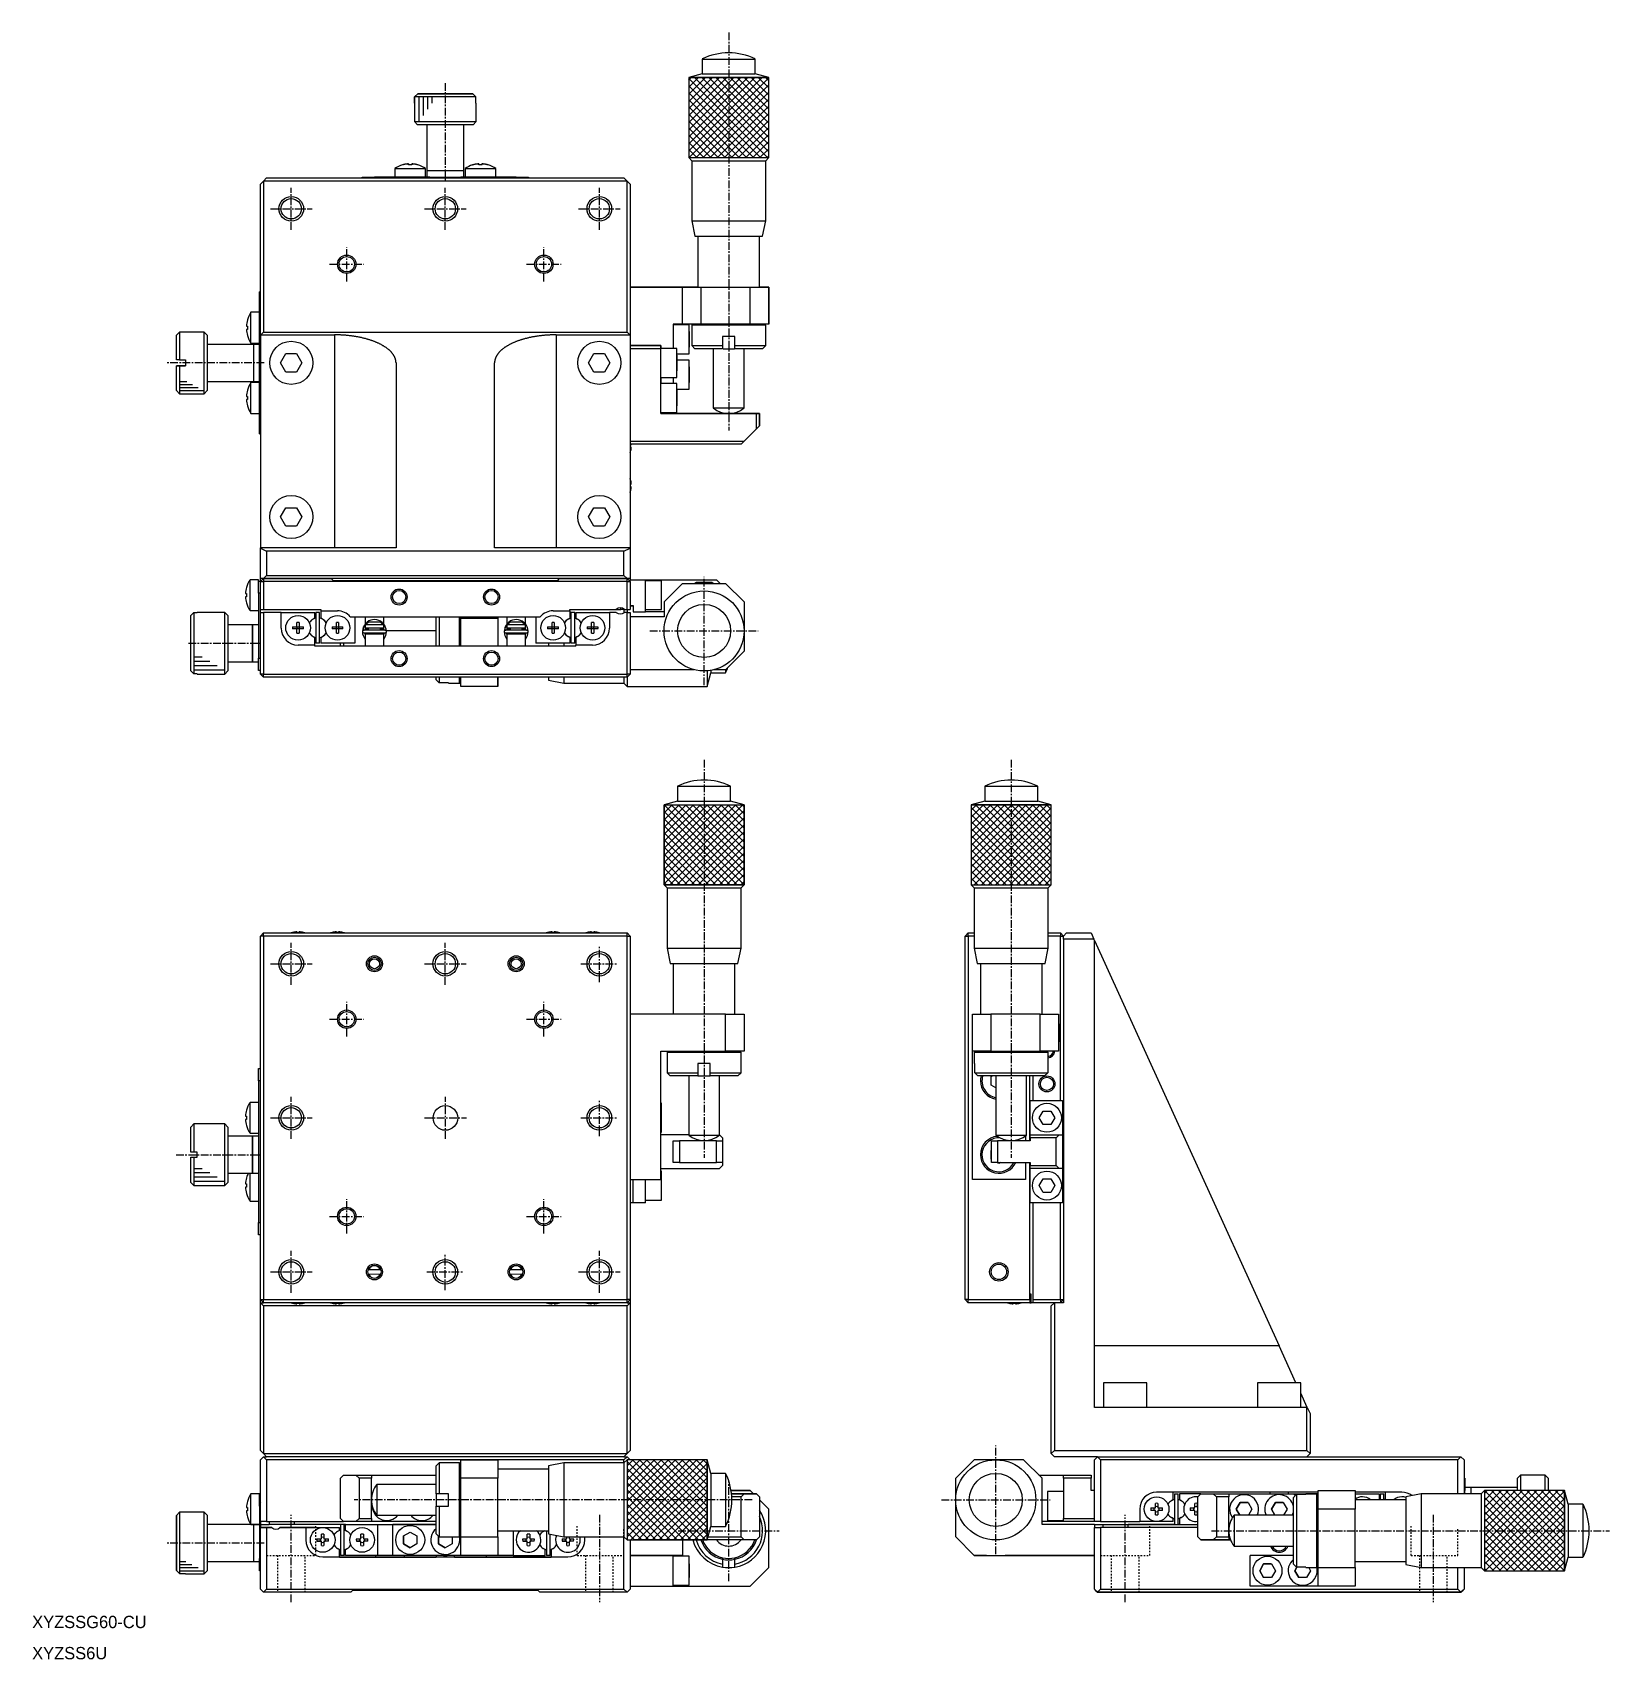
# Model space of a CAD drawing. Extents: x 61 to 317, y 68 to 332.
import ezdxf

# ---------------------------------------------------------------- set-up
doc = ezdxf.new("R2010")
doc.units = 0
doc.linetypes.add('CENTER', pattern=[2, 1.25, -0.25, 0.25, -0.25])
doc.linetypes.add('DOT', pattern=[0.5, 0.25, -0.25])
doc.layers.get('0').update_dxf_attribs({"linetype": 'CONTINUOUS'})
doc.layers.add('CENTER', color=1, linetype='CENTER')

msp = doc.modelspace()

# ---------------------------------------------------------------- texts
at = {"color": 7, "linetype": 'CONTINUOUS'}
for s, p in [('XYZSSG60-CU', (61.33, 72.84)), ('XYZSS6U', (61.33, 67.78))]:
    msp.add_text(s, height=2, dxfattribs=at).set_placement(p)

# ---------------------------------------------------------------- linework, layer by layer
at = {"color": 7, "linetype": 'CONTINUOUS'}
for p, q in [((170.09, 327.46), (174.39, 327.46)), ((170.09, 327.46), (170.09, 325.05)), ((174.39, 327.46), (178.69, 327.46)), ((178.69, 325.05), (178.69, 327.46)), ((170.09, 325.05), (167.89, 324.46)), ((170.09, 325.05), (174.39, 325.05)), ((174.39, 325.05), (178.69, 325.05)), ((180.89, 324.46), (178.69, 325.05)), ((167.89, 324.46), (167.89, 311.46)), ((167.89, 324.46), (174.39, 324.46)), ((180.89, 324.46), (167.89, 324.46)), ((167.89, 324.46), (167.89, 311.46)), ((174.39, 324.46), (180.89, 324.46)), ((180.89, 311.46), (180.89, 324.46)), ((180.89, 311.46), (180.89, 324.46)), ((123.41, 320.31), (123.39, 320.31)), ((123.41, 320.31), (123.39, 320.31)), ((123.39, 320.31), (123.39, 317.31)), ((123.91, 321.81), (123.41, 321.31)), ((123.41, 321.31), (123.92, 321.81)), ((133.36, 321.31), (123.41, 321.31)), ((123.41, 321.31), (123.41, 320.31)), ((123.41, 320.31), (123.41, 321.31)), ((123.41, 320.31), (123.41, 320.31)), ((123.91, 321.81), (123.92, 321.81)), ((132.86, 321.81), (123.92, 321.81)), ((123.92, 321.81), (132.86, 321.81)), ((132.86, 321.81), (133.36, 321.31)), ((133.36, 320.31), (133.36, 321.31)), ((133.39, 320.31), (133.36, 320.31)), ((133.39, 320.31), (133.36, 320.31)), ((133.39, 317.31), (133.39, 320.31)), ((123.39, 317.31), (133.39, 317.31)), ((123.39, 317.31), (123.89, 316.81)), ((132.89, 316.81), (123.89, 316.81)), ((125.39, 316.81), (125.39, 309.31)), ((131.39, 309.31), (131.39, 316.81)), ((132.89, 316.81), (133.39, 317.31)), ((120.19, 309.7), (125.19, 309.7)), ((120.19, 309.7), (120.19, 308.31)), ((122.43, 310.45), (122.43, 310.28)), ((122.43, 310.45), (122.43, 310.28)), ((122.95, 310.45), (122.95, 310.45)), ((125.19, 308.31), (125.19, 309.7)), ((131.39, 309.31), (125.39, 309.31)), ((131.39, 309.31), (125.39, 309.31)), ((125.39, 309.31), (125.39, 308.31)), ((131.39, 308.31), (131.39, 309.31)), ((131.59, 309.7), (136.59, 309.7)), ((131.59, 309.7), (131.59, 308.31)), ((133.83, 310.45), (133.83, 310.28)), ((133.83, 310.45), (133.83, 310.28)), ((134.35, 310.45), (134.35, 310.45)), ((136.59, 308.31), (136.59, 309.7)), ((167.89, 311.46), (174.39, 311.46)), ((167.89, 311.46), (168.39, 310.96)), ((167.89, 311.46), (180.89, 311.46)), ((168.39, 310.96), (174.39, 310.96)), ((168.39, 310.96), (168.39, 301.21)), ((174.39, 311.46), (180.89, 311.46)), ((174.39, 310.96), (180.39, 310.96)), ((180.39, 310.96), (180.89, 311.46)), ((180.39, 301.21), (180.39, 310.96)), ((98.89, 307.66), (98.39, 307.16)), ((98.39, 282.66), (98.39, 307.16)), ((99.39, 308.16), (98.89, 307.66)), ((157.89, 307.66), (98.89, 307.66)), ((98.89, 307.66), (98.89, 283.16)), ((99.39, 308.16), (121.39, 308.16)), ((114.89, 308.31), (116.89, 308.31)), ((114.89, 308.16), (114.89, 308.31)), ((114.89, 308.31), (115.09, 308.31)), ((115.41, 308.31), (116.89, 308.31)), ((116.89, 308.31), (139.89, 308.31)), ((120.19, 308.31), (116.89, 308.31)), ((119.54, 308.31), (117.89, 308.31)), ((119.54, 308.31), (117.89, 308.31)), ((119.54, 308.31), (125.39, 308.31)), ((125.88, 308.31), (119.54, 308.31)), ((121.39, 308.16), (123.99, 308.16)), ((123.99, 308.16), (157.39, 308.16)), ((125.39, 308.31), (125.19, 308.31)), ((137.24, 308.31), (130.89, 308.31)), ((131.39, 308.31), (137.24, 308.31)), ((131.59, 308.31), (131.39, 308.31)), ((139.89, 308.31), (136.59, 308.31)), ((138.89, 308.31), (137.24, 308.31)), ((138.89, 308.31), (137.24, 308.31)), ((139.89, 308.31), (141.89, 308.31)), ((139.89, 308.31), (141.36, 308.31)), ((141.69, 308.31), (141.89, 308.31)), ((141.89, 308.22), (141.89, 308.31)), ((141.89, 308.31), (141.89, 308.16)), ((157.89, 307.66), (157.39, 308.16)), ((157.89, 283.16), (157.89, 307.66)), ((158.39, 307.16), (157.89, 307.66)), ((158.39, 307.16), (158.39, 282.66)), ((168.39, 301.21), (174.39, 301.21)), ((168.39, 301.21), (168.89, 298.71)), ((174.39, 301.21), (180.39, 301.21)), ((179.89, 298.71), (180.39, 301.21)), ((168.89, 298.71), (174.39, 298.71)), ((169.39, 298.71), (169.39, 290.46)), ((174.39, 298.71), (179.89, 298.71)), ((179.39, 290.46), (179.39, 298.71)), ((166.89, 290.46), (158.39, 290.46)), ((158.39, 290.46), (166.89, 290.46)), ((166.89, 290.46), (169.89, 290.46)), ((169.39, 290.46), (166.89, 290.46)), ((166.89, 284.46), (166.89, 290.46)), ((169.89, 290.46), (177.89, 290.46)), ((169.89, 290.46), (169.89, 284.46)), ((177.89, 290.46), (180.89, 290.46)), ((177.89, 284.46), (177.89, 290.46)), ((180.89, 290.46), (179.39, 290.46)), ((180.89, 284.46), (180.89, 290.46)), ((180.89, 290.46), (180.89, 284.46)), ((98.24, 283.86), (98.24, 289.66)), ((96.85, 281.36), (96.85, 286.36)), ((98.24, 286.36), (96.85, 286.36)), ((85.24, 283.16), (84.74, 282.66)), ((84.74, 278.66), (84.74, 282.66)), ((85.24, 283.16), (85.24, 278.66)), ((89.24, 283.16), (85.24, 283.16)), ((89.74, 282.66), (89.24, 283.16)), ((89.24, 273.16), (89.24, 283.16)), ((89.74, 282.66), (89.74, 273.66)), ((89.74, 282.66), (89.74, 281.16)), ((96.1, 284.12), (96.27, 284.12)), ((96.27, 283.6), (96.1, 283.6)), ((96.27, 285.12), (96.27, 285.12)), ((96.27, 282.6), (96.27, 282.6)), ((96.27, 282.6), (96.27, 282.6)), ((98.24, 272.46), (98.24, 283.86)), ((98.43, 282.71), (98.39, 282.66)), ((98.39, 282.66), (98.39, 248.16)), ((98.89, 283.16), (98.43, 282.71)), ((98.43, 282.71), (110.39, 282.71)), ((98.89, 283.16), (157.89, 283.16)), ((146.39, 282.71), (158.34, 282.71)), ((158.34, 282.71), (157.89, 283.16)), ((158.39, 282.66), (158.34, 282.71)), ((158.39, 282.66), (158.39, 248.16)), ((165.39, 284.46), (165.39, 280.51)), ((166.89, 284.46), (165.39, 284.46)), ((165.39, 284.46), (165.39, 284.31)), ((167.99, 284.31), (165.39, 284.31)), ((169.89, 284.46), (166.89, 284.46)), ((167.99, 279.61), (167.99, 284.31)), ((167.99, 281.96), (167.99, 284.31)), ((167.99, 283.23), (167.99, 282.6)), ((167.99, 282.6), (167.99, 283.23)), ((167.99, 282.6), (167.99, 281.33)), ((167.99, 281.33), (167.99, 282.6)), ((168.59, 284.46), (168.39, 284.26)), ((168.39, 284.26), (168.39, 280.96)), ((180.39, 284.26), (168.39, 284.26)), ((177.89, 284.46), (169.89, 284.46)), ((180.89, 284.46), (177.89, 284.46)), ((180.39, 284.26), (180.19, 284.46)), ((180.39, 280.96), (180.39, 284.26)), ((97.24, 281.16), (89.74, 281.16)), ((89.74, 281.16), (89.74, 275.16)), ((89.74, 281.16), (89.74, 278.16)), ((96.85, 281.36), (98.24, 281.36)), ((97.24, 281.16), (97.24, 275.16)), ((97.24, 281.16), (97.24, 275.16)), ((98.24, 281.16), (97.24, 281.16)), ((158.39, 280.96), (163.39, 280.96)), ((158.89, 280.96), (158.39, 280.96)), ((163.39, 280.46), (158.39, 280.46)), ((163.39, 280.96), (158.89, 280.96)), ((163.39, 280.96), (163.39, 280.46)), ((163.39, 280.51), (163.39, 280.96)), ((165.99, 280.51), (163.39, 280.51)), ((163.39, 269.96), (163.39, 280.46)), ((165.99, 275.81), (165.99, 280.51)), ((165.99, 278.16), (165.99, 280.51)), ((167.99, 279.61), (167.99, 281.96)), ((167.99, 281.33), (167.99, 280.69)), ((167.99, 280.69), (167.99, 281.33)), ((168.39, 280.96), (173.39, 280.96)), ((168.39, 280.96), (168.89, 280.46)), ((173.39, 280.46), (168.89, 280.46)), ((171.89, 280.46), (171.89, 270.84)), ((175.39, 282.46), (173.39, 282.46)), ((173.39, 282.46), (173.39, 280.96)), ((173.39, 280.96), (173.39, 280.46)), ((173.49, 280.46), (175.33, 280.46)), ((175.39, 280.96), (175.39, 282.46)), ((175.39, 280.96), (180.39, 280.96)), ((175.39, 280.46), (175.39, 280.96)), ((179.89, 280.46), (175.39, 280.46)), ((176.89, 270.84), (176.89, 280.46)), ((179.89, 280.46), (180.39, 280.96)), ((85.24, 278.66), (84.74, 278.66)), ((84.74, 273.66), (84.74, 277.66)), ((85.24, 277.66), (84.74, 277.66)), ((84.74, 277.66), (85.24, 277.66)), ((85.24, 278.66), (86.24, 278.66)), ((85.24, 277.66), (85.24, 273.16)), ((86.24, 277.66), (85.24, 277.66)), ((85.24, 277.66), (86.24, 277.66)), ((86.24, 278.66), (86.24, 277.66)), ((89.74, 278.16), (89.74, 275.16)), ((101.65, 278.16), (102.52, 279.66)), ((102.52, 276.66), (101.65, 278.16)), ((102.52, 279.66), (104.25, 279.66)), ((104.25, 279.66), (105.12, 278.16)), ((105.12, 278.16), (104.25, 276.66)), ((120.39, 278.15), (120.39, 248.16)), ((136.39, 248.16), (136.39, 278.15)), ((151.65, 278.16), (152.52, 279.66)), ((152.52, 276.66), (151.65, 278.16)), ((152.52, 279.66), (154.25, 279.66)), ((154.25, 279.66), (155.12, 278.16)), ((155.12, 278.16), (154.25, 276.66)), ((165.99, 279.61), (167.99, 279.61)), ((165.99, 279.43), (165.99, 278.8)), ((165.99, 278.8), (165.99, 279.43)), ((165.99, 278.8), (165.99, 277.53)), ((165.99, 277.53), (165.99, 278.8)), ((167.99, 278.61), (165.99, 278.61)), ((165.99, 275.81), (165.99, 278.16)), ((165.99, 277.53), (165.99, 276.89)), ((165.99, 276.89), (165.99, 277.53)), ((167.99, 273.91), (167.99, 278.61)), ((167.99, 276.26), (167.99, 278.61)), ((167.99, 277.53), (167.99, 276.9)), ((167.99, 276.9), (167.99, 277.53)), ((89.74, 275.16), (89.74, 273.66)), ((89.74, 275.16), (97.24, 275.16)), ((96.85, 269.96), (96.85, 274.96)), ((98.24, 274.96), (96.85, 274.96)), ((97.24, 275.16), (98.24, 275.16)), ((104.25, 276.66), (102.52, 276.66)), ((154.25, 276.66), (152.52, 276.66)), ((163.39, 275.81), (165.99, 275.81)), ((163.39, 275.81), (163.39, 274.81)), ((165.99, 274.81), (163.39, 274.81)), ((165.39, 275.81), (165.39, 274.81)), ((165.99, 270.11), (165.99, 274.81)), ((165.99, 272.46), (165.99, 274.81)), ((167.99, 276.9), (167.99, 275.63)), ((167.99, 275.63), (167.99, 276.9)), ((167.99, 273.91), (167.99, 276.26)), ((167.99, 275.63), (167.99, 274.99)), ((167.99, 274.99), (167.99, 275.63)), ((84.74, 273.66), (85.24, 273.16)), ((85.24, 273.16), (89.24, 273.16)), ((89.24, 273.16), (89.74, 273.66)), ((96.1, 272.72), (96.27, 272.72)), ((96.27, 272.2), (96.1, 272.2)), ((96.27, 273.72), (96.27, 273.72)), ((98.24, 271.39), (98.24, 272.46)), ((165.99, 273.91), (167.99, 273.91)), ((165.99, 273.73), (165.99, 273.1)), ((165.99, 273.1), (165.99, 273.73)), ((165.99, 273.1), (165.99, 271.83)), ((165.99, 271.83), (165.99, 273.1)), ((165.99, 270.11), (165.99, 272.46)), ((96.27, 271.2), (96.27, 271.2)), ((96.27, 271.2), (96.27, 271.2)), ((96.85, 269.96), (98.24, 269.96)), ((98.24, 266.66), (98.24, 271.39)), ((163.39, 270.11), (165.99, 270.11)), ((163.39, 270.11), (163.39, 269.96)), ((163.39, 269.96), (174.39, 269.96)), ((178.89, 269.96), (163.39, 269.96)), ((165.99, 271.83), (165.99, 271.19)), ((165.99, 271.19), (165.99, 271.83)), ((171.89, 270.84), (174.39, 270.84)), ((174.39, 270.84), (176.89, 270.84)), ((174.39, 269.96), (178.89, 269.96)), ((178.89, 269.96), (179.39, 269.96)), ((179.39, 269.96), (178.89, 269.96)), ((178.89, 267.46), (178.89, 269.96)), ((179.39, 267.96), (179.39, 269.96)), ((179.39, 269.96), (179.39, 267.96)), ((176.89, 265.46), (178.89, 267.46)), ((179.39, 267.96), (178.89, 267.46)), ((158.39, 265.46), (176.89, 265.46)), ((176.39, 264.96), (158.39, 264.96)), ((158.44, 264.46), (158.44, 264.86)), ((158.44, 264.86), (158.57, 264.86)), ((158.57, 264.46), (158.44, 264.46)), ((176.89, 265.46), (176.39, 264.96)), ((158.44, 263.71), (158.44, 263.73)), ((158.44, 263.71), (158.44, 263.73)), ((158.44, 259.19), (158.44, 259.21)), ((158.44, 258.06), (158.44, 258.46)), ((158.44, 258.46), (158.57, 258.46)), ((158.57, 258.06), (158.44, 258.06)), ((158.44, 257.31), (158.44, 257.33)), ((101.65, 253.16), (102.52, 254.66)), ((102.52, 254.66), (104.25, 254.66)), ((104.25, 254.66), (105.12, 253.16)), ((151.65, 253.16), (152.52, 254.66)), ((152.52, 254.66), (154.25, 254.66)), ((154.25, 254.66), (155.12, 253.16)), ((102.52, 251.66), (101.65, 253.16)), ((104.25, 251.66), (102.52, 251.66)), ((105.12, 253.16), (104.25, 251.66)), ((152.52, 251.66), (151.65, 253.16)), ((154.25, 251.66), (152.52, 251.66)), ((155.12, 253.16), (154.25, 251.66)), ((101.39, 248.16), (98.39, 248.16)), ((98.39, 248.07), (98.39, 248.16)), ((98.39, 243.16), (98.39, 248.07)), ((98.39, 248.07), (99.39, 247.62)), ((157.39, 247.62), (99.39, 247.62)), ((99.39, 247.62), (99.39, 243.66)), ((101.74, 248.16), (101.39, 248.16)), ((105.04, 248.16), (101.74, 248.16)), ((105.39, 248.16), (105.04, 248.16)), ((120.39, 248.16), (105.39, 248.16)), ((151.39, 248.16), (136.39, 248.16)), ((155.39, 248.16), (151.39, 248.16)), ((158.39, 248.16), (155.39, 248.16)), ((157.39, 247.62), (158.39, 248.07)), ((157.39, 243.66), (157.39, 247.62)), ((158.39, 248.16), (158.39, 248.07)), ((158.39, 248.07), (158.39, 243.16)), ((96.7, 237.96), (96.7, 242.96)), ((98.09, 242.96), (96.7, 242.96)), ((98.09, 242.76), (98.09, 242.96)), ((98.39, 242.76), (98.39, 243.16)), ((98.89, 243.16), (98.39, 243.16)), ((98.89, 243.16), (98.39, 242.66)), ((98.89, 243.16), (99.39, 243.66)), ((109.89, 243.16), (98.89, 243.16)), ((98.89, 243.16), (109.89, 243.16)), ((98.89, 243.16), (98.89, 242.66)), ((99.39, 243.66), (157.39, 243.66)), ((146.89, 243.16), (109.89, 243.16)), ((110.24, 242.81), (109.89, 243.16)), ((146.89, 243.16), (146.54, 242.81)), ((157.89, 243.16), (146.89, 243.16)), ((146.89, 243.16), (157.89, 243.16)), ((157.39, 243.66), (157.89, 243.16)), ((158.39, 243.16), (157.89, 243.16)), ((158.39, 242.66), (157.89, 243.16)), ((157.89, 242.66), (157.89, 243.16)), ((158.39, 243.16), (158.39, 242.96)), ((158.39, 242.96), (160.89, 242.96)), ((158.39, 242.66), (158.39, 242.96)), ((160.89, 242.96), (172.39, 242.96)), ((160.89, 237.76), (160.89, 242.96)), ((172.89, 242.46), (172.39, 242.96)), ((95.95, 240.72), (96.12, 240.72)), ((96.12, 241.72), (96.12, 241.72)), ((98.09, 240.76), (98.09, 242.76)), ((98.09, 242.76), (98.39, 242.76)), ((98.09, 240.76), (98.09, 239.39)), ((98.39, 242.76), (98.39, 242.66)), ((98.39, 238.16), (98.39, 242.66)), ((98.39, 242.66), (98.89, 242.66)), ((157.89, 242.66), (98.89, 242.66)), ((98.89, 242.66), (98.89, 238.16)), ((146.54, 242.81), (110.24, 242.81)), ((157.89, 238.16), (157.89, 242.66)), ((157.89, 242.66), (158.39, 242.66)), ((158.39, 242.66), (158.39, 238.16)), ((163.49, 242.81), (160.89, 242.81)), ((163.49, 240.46), (163.49, 242.81)), ((163.49, 238.11), (163.49, 240.46)), ((166.89, 242.36), (163.89, 239.36)), ((166.89, 242.36), (173.89, 242.36)), ((169.14, 242.5), (168.89, 242.37)), ((171.89, 242.37), (168.89, 242.37)), ((168.89, 242.37), (168.89, 242.36)), ((171.64, 242.5), (169.14, 242.5)), ((171.89, 242.37), (171.64, 242.5)), ((171.89, 242.36), (171.89, 242.37)), ((172.89, 242.46), (172.99, 242.36)), ((172.89, 242.36), (172.89, 242.46)), ((176.89, 239.36), (173.89, 242.36)), ((87.09, 237.15), (87.59, 237.65)), ((87.59, 237.65), (87.59, 227.68)), ((87.59, 237.65), (88.09, 237.65)), ((92.59, 237.66), (88.09, 237.66)), ((88.09, 237.65), (88.09, 237.66)), ((92.59, 227.66), (92.59, 237.66)), ((93.09, 237.16), (92.59, 237.66)), ((96.12, 240.2), (95.95, 240.2)), ((96.12, 239.2), (96.12, 239.2)), ((96.7, 237.96), (98.09, 237.96)), ((98.09, 239.39), (98.09, 230.26)), ((98.39, 238.16), (98.89, 238.16)), ((98.39, 237.66), (98.39, 238.16)), ((98.39, 227.66), (98.39, 237.66)), ((98.39, 237.66), (98.89, 237.66)), ((98.89, 238.16), (108.19, 238.16)), ((101.74, 237.66), (98.89, 237.66)), ((98.89, 237.66), (98.89, 227.66)), ((101.74, 237.66), (107.19, 237.66)), ((101.74, 235.11), (101.74, 237.66)), ((107.19, 236.71), (107.19, 237.66)), ((107.39, 237.66), (107.39, 232.66)), ((107.99, 237.66), (107.39, 237.66)), ((107.99, 232.66), (107.99, 237.66)), ((108.19, 238.16), (108.19, 237.91)), ((108.19, 237.91), (110.89, 237.91)), ((108.19, 237.91), (108.19, 236.71)), ((145.89, 237.91), (148.59, 237.91)), ((148.59, 238.16), (156.13, 238.16)), ((148.59, 237.91), (148.59, 238.16)), ((148.59, 237.91), (148.59, 236.71)), ((149.39, 237.66), (148.79, 237.66)), ((148.79, 237.66), (148.79, 232.66)), ((149.39, 232.66), (149.39, 237.66)), ((149.59, 237.66), (155.04, 237.66)), ((149.59, 237.66), (149.59, 236.71)), ((156.13, 237.66), (155.04, 237.66)), ((155.04, 237.66), (155.04, 235.11)), ((156.11, 238.16), (156.89, 238.16)), ((156.13, 238.16), (156.89, 238.16)), ((156.89, 238.16), (156.89, 238.41)), ((157.39, 238.16), (156.89, 238.16)), ((157.42, 238.19), (157.39, 238.16)), ((157.39, 238.16), (157.39, 237.61)), ((157.45, 238.16), (157.89, 238.16)), ((157.89, 237.66), (157.45, 237.66)), ((157.89, 238.16), (158.39, 238.16)), ((157.89, 238.16), (157.89, 237.66)), ((157.89, 227.66), (157.89, 237.66)), ((157.89, 237.66), (158.39, 237.66)), ((158.39, 238.76), (158.89, 238.76)), ((158.89, 238.66), (158.39, 238.66)), ((158.39, 237.66), (158.39, 227.66)), ((158.89, 238.76), (158.89, 237.76)), ((158.89, 237.76), (160.89, 237.76)), ((160.89, 238.11), (163.49, 238.11)), ((163.89, 237.76), (160.89, 237.76)), ((163.89, 239.36), (163.89, 236.96)), ((176.89, 239.36), (176.89, 234.66)), ((87.09, 228.18), (87.09, 237.15)), ((93.09, 237.16), (93.09, 228.16)), ((97.09, 235.66), (93.09, 235.66)), ((97.09, 235.66), (97.09, 229.66)), ((97.09, 229.66), (97.09, 235.66)), ((98.09, 235.66), (97.09, 235.66)), ((103.6, 235.34), (104.31, 235.34)), ((104.31, 234.98), (103.6, 234.98)), ((104.31, 235.34), (104.31, 236.05)), ((104.32, 235.33), (104.31, 235.34)), ((104.32, 234.99), (104.31, 234.98)), ((104.31, 234.28), (104.31, 234.98)), ((104.32, 235.33), (104.66, 235.33)), ((104.32, 234.99), (104.32, 235.33)), ((104.66, 234.99), (104.32, 234.99)), ((104.66, 235.33), (104.67, 235.34)), ((104.66, 235.33), (104.66, 234.99)), ((104.66, 234.99), (104.67, 234.98)), ((104.67, 236.05), (104.67, 235.34)), ((104.67, 235.34), (105.37, 235.34)), ((105.37, 234.98), (104.67, 234.98)), ((104.67, 234.98), (104.67, 234.28)), ((107.19, 236.71), (106.93, 236.56)), ((108.45, 236.56), (108.19, 236.71)), ((110, 235.34), (110.71, 235.34)), ((110.71, 234.98), (110, 234.98)), ((110.71, 235.34), (110.71, 236.05)), ((110.72, 235.33), (110.71, 235.34)), ((110.72, 234.99), (110.71, 234.98)), ((110.71, 234.28), (110.71, 234.98)), ((110.72, 234.99), (110.72, 235.33)), ((110.72, 235.33), (111.06, 235.33)), ((111.06, 234.99), (110.72, 234.99)), ((111.06, 235.33), (111.07, 235.34)), ((111.06, 235.33), (111.06, 234.99)), ((111.06, 234.99), (111.07, 234.98)), ((111.07, 236.05), (111.07, 235.34)), ((111.07, 235.34), (111.77, 235.34)), ((111.07, 234.98), (111.07, 234.28)), ((111.77, 234.98), (111.07, 234.98)), ((112.97, 236.96), (115.81, 236.96)), ((113.69, 236.96), (113.69, 232.66)), ((115.08, 235.27), (114.94, 234.59)), ((115.05, 235.13), (115.04, 235.09)), ((115.04, 235.09), (115.04, 235.06)), ((115.04, 235.06), (115.04, 235.02)), ((115.04, 235.02), (115.05, 234.99)), ((115.06, 235.19), (115.05, 235.16)), ((115.05, 235.16), (115.05, 235.13)), ((115.05, 234.99), (115.05, 234.96)), ((115.07, 235.26), (115.06, 235.23)), ((115.06, 235.23), (115.06, 235.19)), ((115.08, 235.29), (115.07, 235.26)), ((115.1, 235.32), (115.08, 235.29)), ((115.11, 235.35), (115.1, 235.33)), ((115.1, 235.33), (115.33, 235.27)), ((115.33, 235.27), (115.39, 235.23)), ((115.39, 236.96), (115.39, 235.8)), ((115.39, 235.66), (115.39, 235.16)), ((115.44, 235.66), (115.39, 235.66)), ((115.39, 235.16), (118.39, 235.16)), ((115.43, 235.09), (115.44, 235.1)), ((115.43, 235.07), (115.43, 235.09)), ((115.43, 235.06), (115.43, 235.07)), ((115.43, 235.04), (115.43, 235.06)), ((115.43, 235.03), (115.43, 235.04)), ((115.44, 235.01), (115.43, 235.03)), ((115.44, 235.66), (115.97, 236.16)), ((118.33, 235.66), (115.44, 235.66)), ((115.44, 235.13), (115.45, 235.15)), ((115.44, 235.12), (115.44, 235.13)), ((115.44, 235.1), (115.44, 235.12)), ((115.44, 235), (115.44, 235.01)), ((115.44, 234.98), (115.44, 235)), ((115.45, 234.97), (115.44, 234.98)), ((115.45, 235.16), (115.46, 235.17)), ((115.45, 235.15), (115.45, 235.16)), ((115.45, 234.95), (115.45, 234.97)), ((115.81, 236.96), (117.96, 236.96)), ((115.89, 235.16), (115.89, 234.76)), ((115.97, 236.16), (117.8, 236.16)), ((117.8, 236.16), (118.33, 235.66)), ((117.89, 234.76), (117.89, 235.16)), ((117.96, 236.96), (138.81, 236.96)), ((118.32, 235.17), (118.32, 235.16)), ((118.32, 235.16), (118.43, 234.76)), ((118.32, 235.16), (118.33, 235.15)), ((118.39, 235.66), (118.33, 235.66)), ((118.33, 235.15), (118.33, 235.13)), ((118.33, 235.13), (118.33, 235.12)), ((118.33, 235.12), (118.34, 235.1)), ((118.34, 235.01), (118.33, 235)), ((118.33, 235), (118.33, 234.98)), ((118.33, 234.98), (118.33, 234.97)), ((118.34, 235.1), (118.34, 235.09)), ((118.34, 235.09), (118.34, 235.07)), ((118.34, 235.07), (118.34, 235.06)), ((118.34, 235.06), (118.34, 235.04)), ((118.34, 235.04), (118.34, 235.03)), ((118.34, 235.03), (118.34, 235.01)), ((118.39, 235.8), (118.39, 236.96)), ((118.39, 235.16), (118.39, 235.66)), ((118.67, 235.33), (118.67, 235.35)), ((118.67, 235.33), (118.67, 235.34)), ((118.7, 235.27), (118.68, 235.33)), ((126.89, 232.16), (126.89, 236.96)), ((127.39, 236.96), (127.39, 232.16)), ((130.69, 232.16), (130.69, 236.96)), ((130.89, 236.66), (130.89, 236.96)), ((130.89, 232.16), (130.89, 236.66)), ((136.89, 236.66), (130.89, 236.66)), ((136.89, 236.96), (136.89, 236.66)), ((136.89, 236.66), (136.89, 232.16)), ((138.08, 235.27), (137.94, 234.59)), ((138.05, 235.13), (138.04, 235.09)), ((138.04, 235.09), (138.04, 235.06)), ((138.04, 235.06), (138.04, 235.02)), ((138.04, 235.02), (138.05, 234.99)), ((138.06, 235.19), (138.05, 235.16)), ((138.05, 235.16), (138.05, 235.13)), ((138.05, 234.99), (138.05, 234.96)), ((138.07, 235.26), (138.06, 235.23)), ((138.06, 235.23), (138.06, 235.19)), ((138.08, 235.29), (138.07, 235.26)), ((138.1, 235.32), (138.08, 235.29)), ((138.11, 235.35), (138.1, 235.33)), ((138.1, 235.33), (138.33, 235.27)), ((138.33, 235.27), (138.39, 235.23)), ((138.39, 236.96), (138.39, 235.8)), ((138.39, 235.66), (138.39, 235.16)), ((138.44, 235.66), (138.39, 235.66)), ((138.39, 235.16), (141.39, 235.16)), ((138.43, 235.09), (138.44, 235.1)), ((138.43, 235.07), (138.43, 235.09)), ((138.43, 235.06), (138.43, 235.07)), ((138.43, 235.04), (138.43, 235.06)), ((138.43, 235.03), (138.43, 235.04)), ((138.44, 235.01), (138.43, 235.03)), ((138.44, 235.66), (138.97, 236.16)), ((141.33, 235.66), (138.44, 235.66)), ((138.44, 235.13), (138.45, 235.15)), ((138.44, 235.12), (138.44, 235.13)), ((138.44, 235.1), (138.44, 235.12)), ((138.44, 235), (138.44, 235.01)), ((138.44, 234.98), (138.44, 235)), ((138.45, 234.97), (138.44, 234.98)), ((138.45, 235.16), (138.46, 235.17)), ((138.45, 235.15), (138.45, 235.16)), ((138.45, 234.95), (138.45, 234.97)), ((138.81, 236.96), (140.96, 236.96)), ((138.89, 235.16), (138.89, 234.76)), ((138.97, 236.16), (140.8, 236.16)), ((140.8, 236.16), (141.33, 235.66)), ((140.89, 234.76), (140.89, 235.16)), ((140.96, 236.96), (143.81, 236.96)), ((141.32, 235.17), (141.32, 235.16)), ((141.32, 235.16), (141.43, 234.76)), ((141.32, 235.16), (141.33, 235.15)), ((141.39, 235.66), (141.33, 235.66)), ((141.33, 235.15), (141.33, 235.13)), ((141.33, 235.13), (141.33, 235.12)), ((141.33, 235.12), (141.34, 235.1)), ((141.34, 235.01), (141.33, 235)), ((141.33, 235), (141.33, 234.98)), ((141.33, 234.98), (141.33, 234.97)), ((141.34, 235.1), (141.34, 235.09)), ((141.34, 235.09), (141.34, 235.07)), ((141.34, 235.07), (141.34, 235.06)), ((141.34, 235.06), (141.34, 235.04)), ((141.34, 235.04), (141.34, 235.03)), ((141.34, 235.03), (141.34, 235.01)), ((141.39, 235.8), (141.39, 236.96)), ((141.39, 235.16), (141.39, 235.66)), ((141.67, 235.33), (141.67, 235.35)), ((141.67, 235.33), (141.67, 235.34)), ((141.7, 235.27), (141.68, 235.33)), ((143.09, 236.96), (143.09, 232.66)), ((145, 235.34), (145.71, 235.34)), ((145.71, 234.98), (145, 234.98)), ((145.71, 235.34), (145.71, 236.05)), ((145.72, 235.33), (145.71, 235.34)), ((145.72, 234.99), (145.71, 234.98)), ((145.71, 234.28), (145.71, 234.98)), ((145.72, 234.99), (145.72, 235.33)), ((145.72, 235.33), (146.06, 235.33)), ((146.06, 234.99), (145.72, 234.99)), ((146.06, 235.33), (146.07, 235.34)), ((146.06, 235.33), (146.06, 234.99)), ((146.06, 234.99), (146.07, 234.98)), ((146.07, 236.05), (146.07, 235.34)), ((146.07, 235.34), (146.77, 235.34)), ((146.77, 234.98), (146.07, 234.98)), ((146.07, 234.98), (146.07, 234.28)), ((148.33, 236.56), (148.59, 236.71)), ((149.59, 236.71), (149.85, 236.56)), ((151.4, 235.34), (152.11, 235.34)), ((152.11, 234.98), (151.4, 234.98)), ((152.11, 235.34), (152.11, 236.05)), ((152.12, 235.33), (152.11, 235.34)), ((152.12, 234.99), (152.11, 234.98)), ((152.11, 234.28), (152.11, 234.98)), ((152.12, 234.99), (152.12, 235.33)), ((152.12, 235.33), (152.46, 235.33)), ((152.46, 234.99), (152.12, 234.99)), ((152.46, 235.33), (152.47, 235.34)), ((152.46, 235.33), (152.46, 234.99)), ((152.46, 234.99), (152.47, 234.98)), ((152.47, 236.05), (152.47, 235.34)), ((152.47, 235.34), (153.17, 235.34)), ((153.17, 234.98), (152.47, 234.98)), ((152.47, 234.98), (152.47, 234.28)), ((163.89, 236.96), (158.39, 236.96)), ((107.19, 232.36), (104.49, 232.36)), ((106.93, 233.76), (107.19, 233.61)), ((107.19, 232.36), (107.19, 233.61)), ((107.19, 232.16), (107.19, 232.36)), ((107.99, 232.66), (107.39, 232.66)), ((108.19, 233.61), (108.45, 233.76)), ((108.19, 233.61), (108.19, 232.66)), ((113.69, 232.66), (108.19, 232.66)), ((111.39, 232.16), (111.39, 232.66)), ((111.89, 232.66), (111.89, 232.16)), ((115.05, 234.96), (115.06, 234.92)), ((115.06, 234.92), (115.06, 234.89)), ((115.06, 234.89), (115.07, 234.86)), ((115.07, 234.86), (115.08, 234.82)), ((115.08, 234.82), (115.1, 234.79)), ((115.1, 234.79), (115.11, 234.76)), ((115.11, 234.76), (115.11, 234.76)), ((118.64, 234.76), (115.14, 234.76)), ((115.14, 234.37), (118.64, 234.37)), ((115.38, 234.16), (115.34, 234.37)), ((115.39, 234.15), (115.38, 234.16)), ((115.39, 234.16), (115.39, 232.16)), ((118.39, 234.16), (115.39, 234.16)), ((115.45, 234.96), (115.89, 234.96)), ((115.45, 234.96), (115.89, 234.96)), ((115.46, 234.94), (115.45, 234.95)), ((115.46, 234.93), (115.46, 234.94)), ((115.47, 234.91), (115.46, 234.93)), ((115.48, 234.9), (115.47, 234.91)), ((115.48, 234.89), (115.48, 234.9)), ((115.49, 234.88), (115.48, 234.89)), ((115.5, 234.86), (115.49, 234.88)), ((115.51, 234.85), (115.5, 234.86)), ((115.52, 234.84), (115.51, 234.85)), ((115.53, 234.83), (115.52, 234.84)), ((115.55, 234.82), (115.53, 234.83)), ((115.56, 234.81), (115.55, 234.82)), ((115.57, 234.8), (115.56, 234.81)), ((115.58, 234.8), (115.57, 234.8)), ((115.6, 234.79), (115.58, 234.8)), ((115.61, 234.78), (115.6, 234.79)), ((115.62, 234.78), (115.61, 234.78)), ((115.64, 234.77), (115.62, 234.78)), ((115.65, 234.77), (115.64, 234.77)), ((115.67, 234.76), (115.65, 234.77)), ((115.68, 234.76), (115.67, 234.76)), ((115.7, 234.76), (115.68, 234.76)), ((115.89, 234.37), (115.89, 234.16)), ((117.89, 234.96), (118.33, 234.96)), ((117.89, 234.96), (118.33, 234.96)), ((117.89, 234.16), (117.89, 234.37)), ((118.06, 234.76), (118.04, 234.76)), ((118.04, 234.76), (118.04, 234.76)), ((118.07, 234.76), (118.06, 234.76)), ((118.09, 234.76), (118.07, 234.76)), ((118.1, 234.77), (118.09, 234.76)), ((118.12, 234.77), (118.1, 234.77)), ((118.13, 234.77), (118.12, 234.77)), ((118.15, 234.78), (118.13, 234.77)), ((118.16, 234.78), (118.15, 234.78)), ((118.17, 234.79), (118.16, 234.78)), ((118.19, 234.8), (118.17, 234.79)), ((118.2, 234.8), (118.19, 234.8)), ((118.21, 234.81), (118.2, 234.8)), ((118.22, 234.82), (118.21, 234.81)), ((118.24, 234.83), (118.22, 234.82)), ((118.25, 234.84), (118.24, 234.83)), ((118.26, 234.85), (118.25, 234.84)), ((118.27, 234.86), (118.26, 234.85)), ((118.28, 234.87), (118.27, 234.86)), ((118.29, 234.89), (118.28, 234.87)), ((118.3, 234.91), (118.29, 234.9)), ((118.29, 234.9), (118.29, 234.89)), ((118.31, 234.93), (118.3, 234.91)), ((118.32, 234.94), (118.31, 234.93)), ((118.33, 234.97), (118.32, 234.95)), ((118.32, 234.95), (118.32, 234.94)), ((118.43, 234.37), (118.39, 234.16)), ((118.39, 234.16), (118.39, 234.15)), ((118.39, 232.16), (118.39, 234.16)), ((126.89, 234.66), (118.83, 234.66)), ((138.05, 234.96), (138.06, 234.92)), ((138.06, 234.92), (138.06, 234.89)), ((138.06, 234.89), (138.07, 234.86)), ((138.07, 234.86), (138.08, 234.82)), ((138.08, 234.82), (138.1, 234.79)), ((138.1, 234.79), (138.11, 234.76)), ((138.11, 234.76), (138.11, 234.76)), ((141.64, 234.76), (138.14, 234.76)), ((138.14, 234.37), (141.64, 234.37)), ((138.38, 234.16), (138.34, 234.37)), ((138.39, 234.15), (138.38, 234.16)), ((141.39, 234.16), (138.39, 234.16)), ((138.39, 234.16), (138.39, 232.16)), ((138.45, 234.96), (138.89, 234.96)), ((138.45, 234.96), (138.89, 234.96)), ((138.46, 234.94), (138.45, 234.95)), ((138.46, 234.93), (138.46, 234.94)), ((138.47, 234.91), (138.46, 234.93)), ((138.48, 234.9), (138.47, 234.91)), ((138.48, 234.89), (138.48, 234.9)), ((138.49, 234.88), (138.48, 234.89)), ((138.5, 234.86), (138.49, 234.88)), ((138.51, 234.85), (138.5, 234.86)), ((138.52, 234.84), (138.51, 234.85)), ((138.53, 234.83), (138.52, 234.84)), ((138.55, 234.82), (138.53, 234.83)), ((138.56, 234.81), (138.55, 234.82)), ((138.57, 234.8), (138.56, 234.81)), ((138.58, 234.8), (138.57, 234.8)), ((138.6, 234.79), (138.58, 234.8)), ((138.61, 234.78), (138.6, 234.79)), ((138.62, 234.78), (138.61, 234.78)), ((138.64, 234.77), (138.62, 234.78)), ((138.65, 234.77), (138.64, 234.77)), ((138.67, 234.76), (138.65, 234.77)), ((138.68, 234.76), (138.67, 234.76)), ((138.7, 234.76), (138.68, 234.76)), ((138.89, 234.37), (138.89, 234.16)), ((140.89, 234.96), (141.33, 234.96)), ((140.89, 234.96), (141.33, 234.96)), ((140.89, 234.16), (140.89, 234.37)), ((141.06, 234.76), (141.04, 234.76)), ((141.04, 234.76), (141.04, 234.76)), ((141.07, 234.76), (141.06, 234.76)), ((141.09, 234.76), (141.07, 234.76)), ((141.1, 234.77), (141.09, 234.76)), ((141.12, 234.77), (141.1, 234.77)), ((141.13, 234.77), (141.12, 234.77)), ((141.15, 234.78), (141.13, 234.77)), ((141.16, 234.78), (141.15, 234.78)), ((141.17, 234.79), (141.16, 234.78)), ((141.19, 234.8), (141.17, 234.79)), ((141.2, 234.8), (141.19, 234.8)), ((141.21, 234.81), (141.2, 234.8)), ((141.22, 234.82), (141.21, 234.81)), ((141.24, 234.83), (141.22, 234.82)), ((141.25, 234.84), (141.24, 234.83)), ((141.26, 234.85), (141.25, 234.84)), ((141.27, 234.86), (141.26, 234.85)), ((141.28, 234.87), (141.27, 234.86)), ((141.29, 234.89), (141.28, 234.87)), ((141.3, 234.91), (141.29, 234.9)), ((141.29, 234.9), (141.29, 234.89)), ((141.31, 234.93), (141.3, 234.91)), ((141.32, 234.94), (141.31, 234.93)), ((141.33, 234.97), (141.32, 234.95)), ((141.32, 234.95), (141.32, 234.94)), ((141.43, 234.37), (141.39, 234.16)), ((141.39, 234.16), (141.39, 234.15)), ((141.39, 232.16), (141.39, 234.16)), ((148.59, 232.66), (143.09, 232.66)), ((145.14, 232.66), (145.14, 232.16)), ((147.64, 232.66), (147.64, 232.16)), ((148.59, 233.61), (148.33, 233.76)), ((148.59, 233.61), (148.59, 232.66)), ((149.39, 232.66), (148.79, 232.66)), ((149.85, 233.76), (149.59, 233.61)), ((149.59, 233.61), (149.59, 232.36)), ((152.29, 232.36), (149.59, 232.36)), ((149.59, 232.16), (149.59, 232.36)), ((176.89, 234.66), (176.89, 231.36)), ((98.09, 228.26), (98.09, 230.26)), ((149.59, 232.16), (107.19, 232.16)), ((173.89, 228.36), (176.89, 231.36)), ((87.59, 227.68), (87.09, 228.18)), ((88.09, 227.68), (87.59, 227.68)), ((88.09, 227.66), (88.09, 227.68)), ((88.09, 227.66), (92.59, 227.66)), ((92.59, 227.66), (93.09, 228.16)), ((93.09, 229.66), (97.09, 229.66)), ((97.09, 229.66), (98.09, 229.66)), ((98.39, 228.26), (98.09, 228.26)), ((98.89, 227.66), (98.39, 227.66)), ((98.89, 227.16), (98.39, 227.66)), ((98.89, 227.66), (157.89, 227.66)), ((98.89, 227.16), (98.89, 227.66)), ((157.89, 227.16), (98.89, 227.16)), ((126.89, 226.75), (126.89, 227.16)), ((127.39, 227.16), (127.39, 226.25)), ((130.69, 226.16), (130.69, 227.16)), ((130.89, 225.66), (130.89, 227.16)), ((136.89, 227.16), (136.89, 225.66)), ((136.89, 225.66), (136.89, 227.16)), ((145.14, 227.16), (145.14, 226.66)), ((147.64, 227.16), (147.64, 226.16)), ((157.39, 227.16), (157.39, 226.16)), ((157.89, 227.16), (158.39, 227.66)), ((158.39, 227.66), (157.89, 227.66)), ((157.89, 227.16), (157.89, 227.66)), ((157.89, 227.16), (157.89, 225.66)), ((168.79, 228.36), (158.39, 228.36)), ((170.89, 228.18), (170.89, 225.66)), ((170.89, 225.66), (171.48, 227.86)), ((171.48, 228.26), (171.48, 227.86)), ((171.48, 227.86), (173.89, 227.86)), ((173.89, 228.36), (171.99, 228.36)), ((173.89, 228.36), (173.89, 227.86)), ((127.39, 226.25), (126.89, 226.75)), ((128.89, 226.25), (127.39, 226.25)), ((128.89, 226.16), (128.89, 226.25)), ((128.89, 226.16), (130.69, 226.16)), ((130.69, 226.16), (130.89, 226.36)), ((136.89, 225.66), (130.89, 225.66)), ((145.14, 226.66), (147.64, 226.16)), ((147.64, 226.16), (157.39, 226.16)), ((157.39, 226.16), (157.89, 225.66)), ((157.89, 225.66), (170.89, 225.66)), ((166.09, 209.45), (174.69, 209.45)), ((166.09, 209.45), (166.09, 207.04)), ((174.69, 207.04), (174.69, 209.45)), ((215.94, 209.45), (224.54, 209.45)), ((215.94, 209.45), (215.94, 207.04)), ((224.54, 207.04), (224.54, 209.45)), ((166.09, 207.04), (163.89, 206.45)), ((163.89, 193.45), (163.89, 206.45)), ((163.89, 206.45), (176.89, 206.45)), ((166.09, 207.04), (174.69, 207.04)), ((176.89, 206.45), (174.69, 207.04)), ((176.89, 206.45), (176.89, 193.45)), ((215.94, 207.04), (213.74, 206.45)), ((226.74, 206.45), (213.74, 206.45)), ((213.74, 206.45), (213.74, 193.45)), ((215.94, 207.04), (224.54, 207.04)), ((226.74, 206.45), (224.54, 207.04)), ((226.74, 193.45), (226.74, 206.45)), ((163.89, 193.45), (164.39, 192.95)), ((176.89, 193.45), (163.89, 193.45)), ((164.39, 192.95), (176.39, 192.95)), ((164.39, 192.95), (164.39, 183.2)), ((176.39, 192.95), (176.89, 193.45)), ((176.39, 183.2), (176.39, 192.95)), ((213.74, 193.45), (214.24, 192.95)), ((213.74, 193.45), (226.74, 193.45)), ((214.24, 192.95), (214.24, 183.2)), ((214.24, 192.95), (226.24, 192.95)), ((226.24, 192.95), (226.74, 193.45)), ((226.24, 183.2), (226.24, 192.95)), ((98.89, 185.65), (98.39, 185.15)), ((98.39, 126.15), (98.39, 185.15)), ((98.89, 185.15), (98.39, 185.15)), ((98.89, 185.65), (157.89, 185.65)), ((98.89, 185.15), (98.89, 185.65)), ((157.89, 185.15), (98.89, 185.15)), ((98.89, 185.15), (98.89, 126.15)), ((103.6, 185.72), (103.6, 185.73)), ((104.31, 185.72), (104.31, 185.84)), ((104.67, 185.84), (104.67, 185.72)), ((105.38, 185.73), (105.37, 185.72)), ((110, 185.72), (110, 185.73)), ((110.71, 185.72), (110.71, 185.84)), ((111.07, 185.84), (111.07, 185.72)), ((111.78, 185.73), (111.77, 185.72)), ((145, 185.72), (145, 185.73)), ((145.71, 185.72), (145.71, 185.84)), ((146.07, 185.84), (146.07, 185.72)), ((146.78, 185.73), (146.77, 185.72)), ((151.4, 185.72), (151.4, 185.73)), ((152.11, 185.72), (152.11, 185.84)), ((152.47, 185.84), (152.47, 185.72)), ((153.18, 185.73), (153.17, 185.72)), ((158.39, 185.15), (157.89, 185.65)), ((157.89, 185.15), (157.89, 185.65)), ((157.89, 126.15), (157.89, 185.15)), ((157.89, 185.15), (158.39, 185.15)), ((158.39, 185.15), (158.39, 126.15)), ((212.74, 185.15), (213.24, 185.65)), ((212.74, 126.15), (212.74, 185.15)), ((212.74, 185.15), (213.24, 185.15)), ((213.24, 185.65), (214.24, 185.65)), ((213.24, 185.15), (213.24, 185.65)), ((213.24, 185.15), (213.24, 126.15)), ((214.24, 185.15), (213.24, 185.15)), ((226.24, 185.65), (228.24, 185.65)), ((228.24, 185.15), (226.24, 185.15)), ((228.24, 185.65), (228.24, 185.15)), ((228.24, 185.65), (228.74, 185.15)), ((228.24, 158.45), (228.24, 185.15)), ((228.24, 185.15), (228.74, 185.15)), ((229.24, 185.65), (228.74, 185.15)), ((228.74, 184.65), (228.74, 185.15)), ((229.24, 185.65), (233.2, 185.65)), ((233.2, 185.65), (233.65, 184.65)), ((164.39, 183.2), (176.39, 183.2)), ((164.39, 183.2), (164.89, 180.7)), ((175.89, 180.7), (176.39, 183.2)), ((214.24, 183.2), (226.24, 183.2)), ((214.24, 183.2), (214.74, 180.7)), ((225.74, 180.7), (226.24, 183.2)), ((233.65, 184.65), (228.74, 184.65)), ((228.74, 184.65), (228.74, 125.65)), ((233.74, 184.45), (233.65, 184.65)), ((233.74, 184.45), (263.73, 118.65)), ((233.74, 182.65), (233.74, 184.45)), ((233.74, 182.3), (233.74, 182.65)), ((233.74, 179), (233.74, 182.3)), ((164.89, 180.7), (175.89, 180.7)), ((165.39, 180.7), (165.39, 172.45)), ((175.39, 172.45), (175.39, 180.7)), ((214.74, 180.7), (225.74, 180.7)), ((215.24, 180.7), (215.24, 172.45)), ((225.24, 172.45), (225.24, 180.7)), ((233.74, 178.65), (233.74, 179)), ((233.74, 132.65), (233.74, 178.65)), ((173.89, 172.45), (158.39, 172.45)), ((173.89, 172.45), (176.89, 172.45)), ((173.89, 166.45), (173.89, 172.45)), ((176.89, 172.45), (176.89, 166.45)), ((213.94, 172.45), (216.94, 172.45)), ((213.94, 166.45), (213.94, 172.45)), ((224.94, 172.45), (216.94, 172.45)), ((216.94, 172.45), (216.94, 166.45)), ((224.94, 166.45), (224.94, 172.45)), ((224.94, 172.45), (227.94, 172.45)), ((227.94, 172.45), (227.94, 166.45)), ((227.95, 170.95), (227.94, 170.95)), ((227.95, 167.95), (227.95, 170.95)), ((228.08, 170.7), (227.95, 170.95)), ((228.08, 168.2), (228.08, 170.7)), ((163.39, 145.65), (163.39, 166.45)), ((163.39, 166.45), (173.89, 166.45)), ((164.59, 166.45), (164.39, 166.25)), ((176.89, 166.45), (173.89, 166.45)), ((176.39, 166.25), (176.19, 166.45)), ((213.94, 145.65), (213.94, 166.45)), ((216.94, 166.45), (213.94, 166.45)), ((214.44, 166.45), (214.24, 166.25)), ((216.94, 166.45), (224.94, 166.45)), ((227.94, 166.45), (224.94, 166.45)), ((226.24, 166.25), (226.04, 166.45)), ((227.94, 167.95), (227.95, 167.95)), ((227.95, 167.95), (228.08, 168.2)), ((164.39, 166.25), (164.39, 162.95)), ((176.39, 166.25), (164.39, 166.25)), ((169.39, 164.45), (169.39, 162.95)), ((171.39, 164.45), (169.39, 164.45)), ((171.39, 162.95), (171.39, 164.45)), ((176.39, 162.95), (176.39, 166.25)), ((226.24, 166.25), (214.24, 166.25)), ((214.24, 166.25), (214.24, 164.45)), ((214.33, 164.45), (214.24, 164.45)), ((214.33, 162.95), (214.33, 164.45)), ((226.16, 164.45), (226.16, 162.95)), ((226.24, 164.45), (226.16, 164.45)), ((226.24, 164.45), (226.24, 166.25)), ((98.09, 161.65), (98.09, 163.65)), ((98.09, 163.65), (98.39, 163.65)), ((98.09, 161.65), (98.09, 156.73)), ((164.39, 162.95), (169.39, 162.95)), ((164.39, 162.95), (164.89, 162.45)), ((169.39, 162.45), (164.89, 162.45)), ((167.89, 162.45), (167.89, 152.83)), ((169.39, 162.95), (169.39, 162.45)), ((169.39, 162.45), (171.39, 162.45)), ((171.39, 162.95), (176.39, 162.95)), ((171.39, 162.45), (171.39, 162.95)), ((175.89, 162.45), (171.39, 162.45)), ((172.89, 152.83), (172.89, 162.45)), ((175.89, 162.45), (176.39, 162.95)), ((214.33, 162.95), (226.16, 162.95)), ((214.83, 162.45), (214.33, 162.95)), ((225.65, 162.45), (214.83, 162.45)), ((216.99, 162.37), (217.13, 162.45)), ((216.99, 160.93), (216.99, 162.37)), ((217.74, 162.45), (217.74, 152.83)), ((222.74, 152.83), (222.74, 162.45)), ((223.24, 151.9), (223.24, 162.45)), ((223.74, 162.45), (223.74, 158.45)), ((226.16, 162.95), (225.65, 162.45)), ((217.74, 160.5), (216.99, 160.93)), ((223.34, 152.9), (223.34, 158.45)), ((223.34, 158.45), (228.54, 158.45)), ((228.54, 158.45), (228.54, 152.9)), ((95.95, 155.91), (96.12, 155.91)), ((96.12, 156.91), (96.12, 156.91)), ((96.12, 156.91), (96.12, 156.91)), ((98.09, 158.15), (96.7, 158.15)), ((96.7, 155.65), (96.7, 158.15)), ((98.09, 156.73), (98.09, 154.58)), ((163.49, 158), (163.39, 158)), ((163.49, 153.3), (163.49, 158)), ((224.77, 155.65), (225.41, 156.75)), ((225.41, 156.75), (226.68, 156.75)), ((226.68, 156.75), (227.31, 155.65)), ((87.59, 154.65), (87.09, 154.15)), ((87.09, 150.05), (87.09, 154.15)), ((87.09, 150.05), (87.09, 154.15)), ((92.59, 154.65), (87.59, 154.65)), ((87.59, 154.65), (87.59, 150.05)), ((93.09, 154.15), (92.59, 154.65)), ((92.59, 149.65), (92.59, 154.65)), ((93.09, 154.15), (93.09, 149.65)), ((96.12, 155.39), (95.95, 155.39)), ((96.12, 154.39), (96.12, 154.39)), ((96.12, 154.39), (96.12, 154.39)), ((96.7, 153.15), (96.7, 155.65)), ((96.7, 153.15), (98.09, 153.15)), ((98.09, 154.58), (98.09, 151.23)), ((163.39, 153.3), (163.49, 153.3)), ((225.41, 154.55), (224.77, 155.65)), ((226.68, 154.55), (225.41, 154.55)), ((227.31, 155.65), (226.68, 154.55)), ((97.09, 152.65), (93.09, 152.65)), ((98.09, 152.65), (97.09, 152.65)), ((97.09, 152.65), (97.09, 149.65)), ((97.09, 149.65), (97.09, 152.65)), ((98.09, 151.23), (98.09, 149.08)), ((167.89, 152.9), (163.39, 152.9)), ((165.39, 148.4), (165.39, 151.9)), ((165.39, 151.9), (166.39, 151.9)), ((172.39, 151.9), (166.39, 151.9)), ((166.39, 151.9), (166.39, 148.4)), ((167.89, 152.83), (172.89, 152.83)), ((172.39, 148.4), (172.39, 151.9)), ((172.39, 151.9), (173.39, 151.9)), ((173.39, 152.4), (172.89, 152.9)), ((173.39, 152.4), (173.39, 151.9)), ((173.39, 151.9), (173.39, 148.4)), ((217.04, 148.4), (217.04, 151.9)), ((217.04, 151.9), (218.04, 151.9)), ((217.74, 152.83), (222.74, 152.83)), ((223.34, 151.9), (218.04, 151.9)), ((218.04, 151.9), (218.04, 148.4)), ((222.54, 152.68), (222.54, 151.9)), ((223.34, 152.9), (228.04, 152.9)), ((223.34, 152.4), (223.34, 152.9)), ((227.54, 152.4), (223.34, 152.4)), ((223.34, 152.4), (223.34, 151.9)), ((228.04, 152.9), (227.54, 152.4)), ((227.54, 147.9), (227.54, 152.4)), ((228.04, 152.9), (228.54, 152.9)), ((228.54, 152.9), (228.54, 147.4)), ((87.59, 150.05), (87.09, 150.05)), ((87.09, 149.25), (87.59, 149.25)), ((87.09, 145.15), (87.09, 149.25)), ((87.09, 145.15), (87.09, 149.25)), ((88.09, 150.05), (87.59, 150.05)), ((87.59, 149.25), (88.09, 149.25)), ((87.59, 149.25), (87.59, 144.65)), ((88.09, 149.25), (88.09, 150.05)), ((88.09, 149.25), (88.09, 150.05)), ((92.59, 144.65), (92.59, 149.65)), ((93.09, 149.65), (93.09, 145.15)), ((97.09, 149.65), (97.09, 146.65)), ((97.09, 146.65), (97.09, 149.65)), ((98.09, 149.08), (98.09, 145.73)), ((166.39, 148.4), (165.39, 148.4)), ((166.39, 148.4), (172.39, 148.4)), ((173.39, 148.4), (172.39, 148.4)), ((172.89, 147.4), (173.39, 147.9)), ((173.39, 148.4), (173.39, 147.9)), ((216.99, 150.37), (217.04, 150.4)), ((216.99, 148.93), (216.99, 150.37)), ((217.04, 148.9), (216.99, 148.93)), ((218.04, 148.4), (217.04, 148.4)), ((218.24, 148.21), (217.91, 148.4)), ((218.04, 148.4), (223.34, 148.4)), ((218.58, 148.4), (218.24, 148.21)), ((222.54, 148.4), (222.54, 145.65)), ((223.24, 126.15), (223.24, 148.4)), ((223.34, 148.4), (223.34, 147.9)), ((223.34, 147.9), (227.54, 147.9)), ((223.34, 147.4), (223.34, 147.9)), ((227.54, 147.9), (228.04, 147.4)), ((93.09, 146.65), (97.09, 146.65)), ((96.12, 145.91), (96.12, 145.91)), ((96.12, 145.91), (96.12, 145.91)), ((96.7, 144.65), (96.7, 146.65)), ((97.09, 146.65), (98.09, 146.65)), ((98.09, 145.73), (98.09, 143.58)), ((158.39, 145.65), (163.39, 145.65)), ((158.89, 141.85), (158.89, 145.65)), ((160.89, 141.85), (160.89, 145.65)), ((163.39, 147.4), (172.89, 147.4)), ((163.49, 147), (163.39, 147)), ((163.49, 142.3), (163.49, 147)), ((222.54, 145.65), (213.94, 145.65)), ((223.34, 141.85), (223.34, 147.4)), ((228.04, 147.4), (223.34, 147.4)), ((224.77, 144.65), (225.41, 145.75)), ((225.41, 145.75), (226.68, 145.75)), ((226.68, 145.75), (227.31, 144.65)), ((228.54, 147.4), (228.04, 147.4)), ((228.54, 147.4), (228.54, 141.85)), ((87.09, 145.15), (87.59, 144.65)), ((87.59, 144.65), (92.59, 144.65)), ((92.59, 144.65), (93.09, 145.15)), ((95.95, 144.91), (96.12, 144.91)), ((96.12, 144.39), (95.95, 144.39)), ((96.12, 143.39), (96.12, 143.39)), ((96.12, 143.39), (96.12, 143.39)), ((96.7, 142.15), (96.7, 144.65)), ((98.09, 143.58), (98.09, 138.65)), ((225.41, 143.55), (224.77, 144.65)), ((226.68, 143.55), (225.41, 143.55)), ((227.31, 144.65), (226.68, 143.55)), ((96.7, 142.15), (98.09, 142.15)), ((158.89, 141.85), (158.39, 141.85)), ((160.89, 141.85), (158.89, 141.85)), ((160.89, 142.3), (163.49, 142.3)), ((228.54, 141.85), (223.34, 141.85)), ((223.74, 141.85), (223.74, 126.15)), ((228.24, 126.15), (228.24, 141.85)), ((98.09, 136.65), (98.09, 138.65)), ((98.39, 136.65), (98.09, 136.65)), ((233.74, 132.3), (233.74, 132.65)), ((233.74, 129), (233.74, 132.3)), ((115.97, 131.04), (115.88, 131.04)), ((115.89, 131.04), (117.88, 131.06)), ((115.89, 130.24), (115.97, 130.24)), ((115.97, 131.04), (117.8, 131.06)), ((117.81, 130.26), (115.97, 130.24)), ((117.88, 131.06), (117.8, 131.06)), ((117.81, 130.26), (117.89, 130.26)), ((138.97, 131.04), (138.88, 131.04)), ((138.89, 131.04), (140.88, 131.06)), ((138.89, 130.24), (138.97, 130.24)), ((138.97, 131.04), (140.8, 131.06)), ((140.81, 130.26), (138.97, 130.24)), ((140.88, 131.06), (140.8, 131.06)), ((140.81, 130.26), (140.89, 130.26)), ((223.49, 127.05), (223.24, 127.05)), ((223.49, 125.65), (223.49, 127.05)), ((233.74, 128.65), (233.74, 129)), ((233.74, 108.65), (233.74, 128.65)), ((98.39, 125.65), (98.39, 126.15)), ((98.39, 126.15), (98.89, 125.65)), ((98.39, 126.15), (98.89, 126.15)), ((98.39, 101.65), (98.39, 125.65)), ((98.39, 125.65), (98.89, 125.65)), ((98.39, 125.65), (98.89, 125.15)), ((98.89, 126.15), (157.89, 126.15)), ((98.89, 125.65), (98.89, 126.15)), ((157.89, 125.65), (98.89, 125.65)), ((157.89, 125.15), (98.89, 125.15)), ((98.89, 125.15), (98.89, 101.15)), ((103.6, 125.58), (103.6, 125.58)), ((104.31, 125.46), (104.31, 125.58)), ((104.67, 125.58), (104.67, 125.46)), ((105.37, 125.58), (105.38, 125.58)), ((110, 125.58), (110, 125.58)), ((110.71, 125.46), (110.71, 125.58)), ((111.07, 125.58), (111.07, 125.46)), ((111.77, 125.58), (111.78, 125.58)), ((145, 125.58), (145, 125.58)), ((145.71, 125.46), (145.71, 125.58)), ((146.07, 125.58), (146.07, 125.46)), ((146.77, 125.58), (146.78, 125.58)), ((151.4, 125.58), (151.4, 125.58)), ((152.11, 125.46), (152.11, 125.58)), ((152.47, 125.58), (152.47, 125.46)), ((153.17, 125.58), (153.18, 125.58)), ((157.89, 125.65), (158.39, 126.15)), ((157.89, 125.65), (157.89, 126.15)), ((158.39, 126.15), (157.89, 126.15)), ((157.89, 125.15), (158.39, 125.65)), ((157.89, 125.65), (158.39, 125.65)), ((157.89, 101.15), (157.89, 125.15)), ((158.39, 126.15), (158.39, 125.65)), ((158.39, 125.65), (158.39, 101.65)), ((213.24, 125.65), (212.74, 126.15)), ((213.24, 126.15), (212.74, 126.15)), ((213.24, 126.15), (223.24, 126.15)), ((213.24, 125.65), (213.24, 126.15)), ((223.24, 125.65), (213.24, 125.65)), ((219.85, 125.58), (219.86, 125.58)), ((220.56, 125.46), (220.56, 125.58)), ((220.92, 125.58), (220.92, 125.46)), ((221.63, 125.58), (221.63, 125.58)), ((223.24, 126.15), (223.24, 125.65)), ((223.24, 125.65), (223.49, 125.65)), ((223.74, 125.65), (223.49, 125.65)), ((223.74, 126.15), (228.24, 126.15)), ((223.74, 126.15), (223.74, 125.65)), ((227.24, 125.65), (223.74, 125.65)), ((226.74, 125.15), (227.24, 125.65)), ((226.74, 101.15), (226.74, 125.15)), ((227.24, 125.65), (227.24, 101.65)), ((228.74, 125.65), (227.24, 125.65)), ((228.24, 126.15), (228.24, 125.65)), ((228.24, 125.65), (228.74, 126.15)), ((228.24, 126.15), (228.74, 126.15)), ((266.46, 112.65), (263.73, 118.65)), ((242.24, 112.65), (235.24, 112.65)), ((235.24, 112.65), (235.24, 108.65)), ((242.24, 108.65), (242.24, 112.65)), ((267.24, 112.65), (260.24, 112.65)), ((260.24, 112.65), (260.24, 108.65)), ((267.24, 108.65), (267.24, 112.65)), ((268.29, 108.65), (267.24, 110.94)), ((268.24, 108.65), (233.74, 108.65)), ((268.24, 101.65), (268.24, 108.65)), ((268.24, 108.65), (268.29, 108.65)), ((268.29, 108.65), (268.74, 107.65)), ((268.74, 107.65), (268.74, 101.15)), ((98.89, 101.15), (98.39, 101.65)), ((98.39, 100.15), (98.89, 100.65)), ((98.89, 101.15), (157.89, 101.15)), ((99.39, 100.65), (98.89, 101.15)), ((98.89, 100.65), (99.39, 100.65)), ((98.89, 100.65), (99.39, 100.15)), ((157.39, 100.65), (99.39, 100.65)), ((157.89, 101.15), (157.39, 100.65)), ((157.39, 100.65), (157.89, 100.65)), ((157.39, 100.15), (157.89, 100.65)), ((158.39, 101.65), (157.89, 101.15)), ((157.89, 100.65), (158.39, 100.15)), ((227.24, 101.65), (226.74, 101.15)), ((226.74, 101.15), (227.24, 100.65)), ((227.24, 101.65), (268.24, 101.65)), ((234.24, 100.65), (227.24, 100.65)), ((233.74, 100.15), (234.24, 100.65)), ((234.24, 100.65), (293.24, 100.65)), ((234.24, 100.65), (234.74, 100.15)), ((268.74, 101.15), (268.24, 101.65)), ((268.24, 100.65), (268.74, 101.15)), ((292.74, 100.15), (293.24, 100.65)), ((293.24, 100.65), (293.74, 100.15)), ((98.39, 90.15), (98.39, 100.15)), ((130.89, 100.15), (99.39, 100.15)), ((99.39, 100.15), (99.39, 90.15)), ((127.39, 99.65), (126.89, 99.15)), ((126.89, 94.65), (126.89, 99.15)), ((130.69, 99.65), (127.39, 99.65)), ((127.39, 99.65), (127.39, 94.65)), ((130.69, 93.65), (130.69, 99.65)), ((130.89, 99.45), (130.69, 99.65)), ((136.89, 100.15), (130.89, 100.15)), ((130.89, 100.15), (136.89, 100.15)), ((130.89, 97.15), (130.89, 100.15)), ((157.39, 100.15), (136.89, 100.15)), ((136.89, 100.15), (136.89, 97.15)), ((145.14, 98.65), (136.89, 98.65)), ((147.64, 99.65), (145.14, 99.15)), ((145.14, 99.15), (145.14, 88.15)), ((157.39, 99.65), (147.64, 99.65)), ((147.64, 99.65), (147.64, 87.65)), ((157.89, 100.15), (157.39, 99.65)), ((157.39, 99.65), (157.39, 100.15)), ((157.39, 99.65), (157.39, 87.65)), ((170.89, 100.15), (157.89, 100.15)), ((157.89, 100.15), (157.89, 87.15)), ((170.89, 100.15), (157.89, 100.15)), ((157.89, 100.15), (157.89, 87.15)), ((170.89, 100.15), (170.89, 87.15)), ((171.48, 97.95), (170.89, 100.15)), ((170.89, 87.15), (170.89, 100.15)), ((171.48, 97.95), (171.48, 89.35)), ((173.89, 97.95), (171.48, 97.95)), ((173.89, 97.95), (173.89, 89.35)), ((214.24, 100.15), (211.24, 97.15)), ((217.74, 100.15), (214.24, 100.15)), ((222.24, 100.15), (217.74, 100.15)), ((225.24, 97.15), (222.24, 100.15)), ((233.74, 90.15), (233.74, 100.15)), ((292.74, 100.15), (234.74, 100.15)), ((234.74, 100.15), (234.74, 90.15)), ((292.74, 94.65), (292.74, 100.15)), ((293.74, 100.15), (293.74, 94.65)), ((111.89, 97.65), (111.39, 97.15)), ((111.39, 90.65), (111.39, 97.15)), ((111.89, 97.65), (113.89, 97.65)), ((114.39, 97.15), (113.89, 97.65)), ((113.89, 97.65), (116.39, 97.65)), ((114.39, 97.15), (114.39, 90.65)), ((116.39, 97.15), (114.39, 97.15)), ((116.39, 97.65), (126.89, 97.65)), ((116.39, 97.65), (116.39, 97.15)), ((116.39, 90.65), (116.39, 97.15)), ((126.89, 96.15), (117.26, 96.15)), ((117.26, 96.15), (117.26, 91.15)), ((130.89, 87.65), (130.89, 97.15)), ((136.89, 97.15), (130.89, 97.15)), ((136.89, 87.65), (136.89, 97.15)), ((174.77, 95.15), (177.89, 95.15)), ((177.89, 95.15), (174.77, 95.15)), ((177.89, 95.15), (178.39, 94.65)), ((178.39, 94.65), (177.89, 95.15)), ((211.24, 93.65), (211.24, 97.15)), ((224.74, 97.65), (228.74, 97.65)), ((225.24, 89.65), (225.24, 97.15)), ((228.74, 97.65), (233.24, 97.65)), ((228.74, 97.15), (228.74, 97.65)), ((233.24, 97.15), (228.74, 97.15)), ((228.74, 97.15), (228.74, 90.65)), ((233.24, 97.65), (233.24, 97.15)), ((233.24, 95.15), (233.24, 97.15)), ((233.74, 95.15), (233.24, 95.15)), ((270.04, 92.15), (270.04, 95.15)), ((270.04, 95.15), (276.04, 95.15)), ((276.04, 95.15), (276.04, 92.15)), ((293.74, 97.15), (293.89, 97.15)), ((293.89, 97.15), (293.89, 95.15)), ((294.89, 95.65), (293.89, 95.65)), ((293.89, 94.65), (293.89, 95.15)), ((302.39, 95.65), (294.89, 95.65)), ((294.89, 94.65), (294.89, 95.65)), ((294.89, 94.65), (294.89, 95.65)), ((297.04, 95.15), (296.54, 94.65)), ((310.04, 95.15), (297.04, 95.15)), ((297.04, 95.15), (297.04, 82.15)), ((310.04, 95.15), (297.04, 95.15)), ((297.04, 95.15), (297.04, 82.15)), ((302.89, 97.65), (302.39, 97.15)), ((302.39, 95.15), (302.39, 97.15)), ((302.39, 95.65), (302.39, 97.15)), ((302.39, 95.15), (302.39, 95.65)), ((302.39, 95.15), (302.39, 95.65)), ((306.89, 97.65), (302.89, 97.65)), ((302.89, 97.65), (302.89, 95.15)), ((306.89, 95.15), (306.89, 97.65)), ((307.39, 97.15), (306.89, 97.65)), ((307.39, 97.15), (307.39, 95.15)), ((310.04, 95.15), (310.04, 82.15)), ((310.63, 92.95), (310.04, 95.15)), ((310.04, 82.15), (310.04, 95.15)), ((96.1, 92.41), (96.27, 92.41)), ((96.27, 93.41), (96.27, 93.41)), ((96.85, 89.65), (96.85, 94.65)), ((98.24, 94.65), (96.85, 94.65)), ((98.39, 94.65), (98.24, 94.65)), ((98.24, 92.65), (98.24, 94.65)), ((98.24, 94.65), (98.39, 94.65)), ((98.33, 93.1), (98.33, 93.08)), ((126.89, 94.65), (126.89, 93.65)), ((127.39, 94.65), (126.89, 94.65)), ((126.89, 93.65), (126.89, 92.65)), ((126.89, 88.15), (126.89, 92.65)), ((126.89, 92.65), (127.39, 92.65)), ((128.89, 94.65), (127.39, 94.65)), ((127.39, 92.65), (127.39, 87.65)), ((127.39, 92.65), (128.89, 92.65)), ((128.89, 92.65), (128.89, 94.65)), ((130.69, 87.65), (130.69, 93.65)), ((178.89, 94.65), (174.84, 94.65)), ((174.84, 94.65), (176.89, 94.65)), ((176.39, 94.15), (174.87, 94.15)), ((176.89, 94.65), (176.39, 94.15)), ((176.39, 87.65), (176.39, 94.15)), ((176.89, 94.65), (178.89, 94.65)), ((178.89, 94.65), (179.39, 94.15)), ((179.39, 94.15), (178.89, 94.65)), ((179.39, 94.15), (179.39, 87.65)), ((179.39, 93.65), (180.89, 92.15)), ((180.89, 92.15), (179.39, 93.65)), ((211.24, 87.65), (211.24, 93.65)), ((226.14, 95), (226.14, 92.65)), ((228.74, 95), (226.14, 95)), ((226.14, 92.65), (226.14, 90.3)), ((243.64, 92.35), (243.64, 93.08)), ((246.54, 94.9), (243.84, 94.9)), ((244.04, 93.08), (244.04, 92.35)), ((246.25, 93.53), (246.54, 93.7)), ((246.54, 94.95), (261.74, 94.95)), ((246.54, 94.9), (246.54, 94.95)), ((246.54, 93.7), (246.54, 94.9)), ((246.74, 94.65), (246.74, 89.65)), ((246.74, 94.65), (247.34, 94.65)), ((247.34, 89.65), (247.34, 94.65)), ((251.04, 94.65), (247.54, 94.65)), ((247.54, 94.65), (247.54, 93.7)), ((247.54, 93.7), (247.84, 93.53)), ((247.54, 93.7), (247.84, 93.53)), ((250.04, 92.35), (250.04, 93.08)), ((250.44, 93.08), (250.44, 92.35)), ((251.04, 94.65), (250.54, 94.15)), ((250.54, 87.65), (250.54, 94.15)), ((251.04, 94.65), (253.04, 94.65)), ((253.04, 94.65), (255.54, 94.65)), ((253.54, 94.15), (253.04, 94.65)), ((255.54, 94.15), (253.54, 94.15)), ((253.54, 94.15), (253.54, 87.65)), ((255.54, 94.65), (266.04, 94.65)), ((255.54, 94.65), (255.54, 94.15)), ((255.54, 87.65), (255.54, 94.15)), ((257.41, 93.25), (256.77, 92.15)), ((256.77, 92.15), (257.41, 93.25)), ((258.68, 93.25), (257.41, 93.25)), ((257.41, 93.25), (258.68, 93.25)), ((258.68, 93.25), (259.31, 92.15)), ((261.74, 94.95), (265.74, 94.95)), ((262.24, 94.95), (262.24, 94.65)), ((263.11, 93.25), (262.47, 92.15)), ((262.47, 92.15), (263.11, 93.25)), ((264.38, 93.25), (263.11, 93.25)), ((263.11, 93.25), (264.38, 93.25)), ((264.38, 93.25), (265.01, 92.15)), ((265.24, 94.65), (265.24, 94.95)), ((265.74, 94.95), (270.04, 94.95)), ((266.04, 94.65), (268.04, 94.65)), ((266.34, 94.36), (266.04, 94.65)), ((266.04, 94.06), (266.54, 94.57)), ((266.04, 83.24), (266.04, 94.06)), ((266.54, 94.57), (266.54, 82.74)), ((266.54, 94.57), (268.04, 94.57)), ((269.84, 94.65), (268.04, 94.65)), ((268.04, 94.65), (269.84, 94.65)), ((268.04, 94.57), (268.04, 94.65)), ((269.84, 82.65), (269.84, 94.65)), ((270.04, 94.45), (269.84, 94.65)), ((269.84, 94.65), (270.04, 94.65)), ((276.04, 94.95), (280.94, 94.95)), ((276.04, 94.65), (279.94, 94.65)), ((284.29, 93.65), (276.04, 93.65)), ((279.94, 93.7), (279.87, 93.65)), ((279.94, 93.7), (279.87, 93.65)), ((279.94, 94.65), (279.94, 93.7)), ((280.14, 94.65), (280.14, 93.65)), ((280.14, 94.65), (280.74, 94.65)), ((280.74, 93.65), (280.74, 94.65)), ((280.94, 94.9), (280.94, 94.95)), ((280.94, 94.9), (280.94, 93.7)), ((283.64, 94.9), (280.94, 94.9)), ((281.02, 93.65), (280.94, 93.7)), ((286.79, 94.65), (284.29, 94.15)), ((284.29, 94.15), (284.29, 83.15)), ((284.29, 94.15), (284.29, 93.65)), ((284.29, 93.9), (284.29, 83.4)), ((284.29, 93.9), (284.29, 93.65)), ((286.79, 94.65), (286.79, 82.65)), ((296.54, 94.65), (286.79, 94.65)), ((296.54, 94.65), (296.54, 82.65)), ((310.63, 92.95), (310.63, 84.35)), ((313.04, 92.95), (310.63, 92.95)), ((313.04, 92.95), (313.04, 84.35)), ((84.74, 91.13), (85.24, 91.63)), ((84.74, 91.13), (84.74, 82.18)), ((84.74, 82.18), (84.74, 91.13)), ((85.24, 91.63), (85.24, 81.68)), ((86.24, 91.63), (85.24, 91.63)), ((89.24, 91.65), (86.24, 91.65)), ((86.24, 91.65), (86.24, 91.63)), ((86.24, 91.65), (86.24, 91.63)), ((89.24, 81.65), (89.24, 91.65)), ((89.74, 91.15), (89.24, 91.65)), ((89.74, 91.15), (89.74, 82.15)), ((96.27, 91.89), (96.1, 91.89)), ((96.27, 90.89), (96.27, 90.89)), ((96.27, 90.89), (96.27, 90.89)), ((98.2, 92.35), (98.33, 92.35)), ((98.33, 91.95), (98.2, 91.95)), ((98.24, 92.35), (98.24, 91.95)), ((98.24, 91.63), (98.24, 84.15)), ((98.33, 92.35), (98.33, 91.95)), ((98.33, 91.22), (98.33, 91.2)), ((99.39, 90.15), (98.39, 90.15)), ((98.39, 90.15), (98.39, 89.15)), ((99.39, 90.15), (111.89, 90.15)), ((99.79, 90.15), (99.79, 89.65)), ((103.89, 89.65), (103.89, 90.15)), ((111.39, 90.65), (111.89, 90.15)), ((113.89, 90.15), (111.89, 90.15)), ((113.89, 90.15), (114.39, 90.65)), ((116.39, 90.15), (113.89, 90.15)), ((114.39, 90.65), (116.39, 90.65)), ((116.39, 90.65), (116.39, 90.15)), ((126.89, 90.15), (116.39, 90.15)), ((117.26, 91.15), (126.89, 91.15)), ((180.89, 82.65), (180.89, 92.15)), ((228.74, 90.15), (225.24, 90.15)), ((226.14, 90.3), (228.74, 90.3)), ((228.74, 90.65), (233.74, 90.65)), ((228.74, 90.15), (228.74, 90.65)), ((233.74, 90.15), (228.74, 90.15)), ((234.74, 90.15), (233.74, 90.15)), ((234.74, 90.15), (241.09, 90.15)), ((241.09, 92.15), (241.09, 90.15)), ((243.84, 90.15), (241.09, 90.15)), ((242.91, 92.35), (243.64, 92.35)), ((243.64, 91.95), (242.91, 91.95)), ((243.64, 91.22), (243.64, 91.95)), ((246.54, 90.15), (243.84, 90.15)), ((244.04, 92.35), (244.77, 92.35)), ((244.77, 91.95), (244.04, 91.95)), ((244.04, 91.95), (244.04, 91.22)), ((246.54, 90.61), (246.25, 90.78)), ((246.54, 90.15), (246.54, 90.61)), ((247.84, 90.78), (247.54, 90.61)), ((247.54, 90.61), (247.54, 89.65)), ((249.31, 92.35), (249.86, 92.35)), ((249.31, 92.35), (250.04, 92.35)), ((250.04, 91.95), (249.31, 91.95)), ((250.04, 92.35), (249.86, 92.35)), ((250.04, 91.22), (250.04, 91.95)), ((250.54, 92.35), (250.44, 92.35)), ((250.44, 92.35), (250.54, 92.35)), ((250.54, 91.95), (250.44, 91.95)), ((250.44, 91.95), (250.44, 91.22)), ((266.04, 91.15), (256.42, 91.15)), ((256.42, 91.15), (256.42, 86.15)), ((256.77, 92.15), (257.35, 91.15)), ((257.35, 91.15), (256.77, 92.15)), ((259.31, 92.15), (258.73, 91.15)), ((262.47, 92.15), (263.05, 91.15)), ((263.05, 91.15), (262.47, 92.15)), ((265.01, 92.15), (264.43, 91.15)), ((270.04, 83.9), (270.04, 92.15)), ((276.04, 92.15), (270.04, 92.15)), ((276.04, 82.65), (276.04, 92.15)), ((96.85, 89.65), (89.74, 89.65)), ((97.24, 89.65), (96.85, 89.65)), ((96.85, 89.65), (98.24, 89.65)), ((98.24, 89.65), (97.24, 89.65)), ((97.24, 89.65), (97.24, 86.65)), ((97.24, 89.65), (97.24, 86.65)), ((98.39, 89.65), (99.79, 89.65)), ((98.39, 79.15), (98.39, 89.15)), ((99.39, 89.15), (98.39, 89.15)), ((98.39, 89.15), (99.39, 89.15)), ((99.39, 89.15), (99.39, 79.15)), ((100.23, 89.15), (99.39, 89.15)), ((100.23, 89.15), (99.39, 89.15)), ((100.23, 89.15), (99.39, 89.15)), ((100.23, 89.15), (99.39, 89.15)), ((100.23, 89.15), (99.39, 89.15)), ((99.39, 89.15), (100.23, 89.15)), ((103.89, 89.65), (99.79, 89.65)), ((105.74, 89.15), (101.55, 89.15)), ((105.74, 89.15), (101.55, 89.15)), ((101.55, 89.15), (105.74, 89.15)), ((105.74, 89.15), (101.55, 89.15)), ((105.74, 89.15), (101.55, 89.15)), ((105.74, 89.15), (101.55, 89.15)), ((111.39, 89.65), (103.89, 89.65)), ((107.39, 89.15), (105.74, 89.15)), ((107.39, 89.15), (105.74, 89.15)), ((107.39, 89.15), (105.74, 89.15)), ((107.39, 89.15), (105.74, 89.15)), ((105.74, 89.15), (108.49, 89.15)), ((105.74, 89.15), (108.49, 89.15)), ((105.74, 89.15), (105.74, 87.15)), ((107.56, 87.35), (108.29, 87.35)), ((108.29, 87.35), (108.29, 88.08)), ((108.49, 89.15), (111.19, 89.15)), ((108.49, 89.15), (111.19, 89.15)), ((108.69, 88.08), (108.69, 87.35)), ((108.69, 87.35), (109.42, 87.35)), ((111.19, 88.7), (110.89, 88.53)), ((111.19, 88.7), (111.19, 89.15)), ((111.39, 89.65), (111.39, 84.65)), ((111.99, 89.65), (111.39, 89.65)), ((111.99, 84.65), (111.99, 89.65)), ((112.19, 89.65), (111.99, 89.65)), ((112.19, 89.65), (117.39, 89.65)), ((112.19, 88.7), (112.19, 89.65)), ((112.48, 88.53), (112.19, 88.7)), ((113.96, 87.35), (114.69, 87.35)), ((114.69, 87.35), (114.69, 88.08)), ((115.09, 88.08), (115.09, 87.35)), ((115.09, 87.35), (115.82, 87.35)), ((117.39, 89.65), (117.39, 84.65)), ((117.39, 89.65), (119.89, 89.65)), ((119.89, 84.65), (119.89, 89.65)), ((119.89, 89.65), (126.89, 89.65)), ((126.89, 89.65), (119.89, 89.65)), ((121.59, 87.79), (122.69, 88.42)), ((121.59, 87.79), (121.59, 86.52)), ((121.59, 86.52), (121.59, 87.79)), ((122.69, 88.42), (123.79, 87.79)), ((123.79, 87.79), (123.79, 86.52)), ((126.89, 88.15), (127.39, 87.65)), ((127.29, 87.75), (127.29, 86.52)), ((127.29, 86.52), (127.29, 87.75)), ((127.39, 87.65), (130.69, 87.65)), ((129.49, 87.65), (129.49, 86.52)), ((130.69, 87.65), (130.89, 87.85)), ((130.89, 84.65), (130.89, 87.65)), ((130.89, 87.65), (136.89, 87.65)), ((136.89, 88.65), (145.14, 88.65)), ((136.89, 87.65), (136.89, 84.65)), ((139.39, 88.65), (139.39, 84.65)), ((140.96, 87.35), (141.69, 87.35)), ((141.69, 87.35), (141.69, 88.08)), ((142.09, 88.08), (142.09, 87.35)), ((142.09, 87.35), (142.82, 87.35)), ((144.29, 88.53), (144.51, 88.65)), ((144.79, 88.65), (144.79, 84.65)), ((145.14, 88.15), (147.64, 87.65)), ((145.39, 84.65), (145.39, 88.1)), ((147.36, 87.35), (148.09, 87.35)), ((147.64, 87.65), (157.39, 87.65)), ((148.09, 87.35), (148.09, 87.65)), ((148.49, 87.65), (148.49, 87.35)), ((148.49, 87.35), (149.22, 87.35)), ((151.04, 87.15), (151.04, 87.65)), ((157.39, 79.15), (157.39, 87.65)), ((157.39, 87.65), (157.89, 87.15)), ((157.89, 87.15), (170.89, 87.15)), ((157.89, 87.15), (170.89, 87.15)), ((158.39, 87.15), (158.39, 79.15)), ((170.89, 87.15), (158.89, 87.15)), ((166.89, 87.15), (166.89, 84.65)), ((170.89, 87.15), (171.48, 89.35)), ((176.89, 87.15), (170.89, 87.15)), ((171.02, 87.65), (176.39, 87.65)), ((171.48, 89.35), (173.89, 89.35)), ((176.39, 87.65), (176.89, 87.15)), ((178.89, 87.15), (176.89, 87.15)), ((178.89, 87.15), (179.39, 87.65)), ((214.24, 84.65), (211.24, 87.65)), ((211.24, 87.65), (214.24, 84.65)), ((233.74, 89.65), (225.24, 89.65)), ((233.74, 89.65), (235.14, 89.65)), ((233.74, 89.65), (233.74, 89.15)), ((233.74, 79.15), (233.74, 89.15)), ((233.74, 89.15), (234.74, 89.15)), ((234.74, 89.15), (234.74, 79.15)), ((250.54, 89.15), (234.74, 89.15)), ((235.14, 89.65), (239.24, 89.65)), ((235.14, 89.15), (235.14, 89.65)), ((246.74, 89.65), (239.24, 89.65)), ((239.24, 89.65), (246.74, 89.65)), ((239.24, 89.15), (239.24, 89.65)), ((246.74, 89.65), (247.34, 89.65)), ((247.54, 89.65), (247.34, 89.65)), ((247.34, 89.65), (247.54, 89.65)), ((247.54, 89.65), (250.54, 89.65)), ((251.04, 87.15), (250.54, 87.65)), ((250.54, 87.65), (251.04, 87.15)), ((251.04, 87.15), (255.54, 87.15)), ((253.04, 87.15), (251.04, 87.15)), ((253.04, 87.15), (253.54, 87.65)), ((255.54, 87.15), (253.04, 87.15)), ((253.54, 87.65), (255.54, 87.65)), ((255.54, 87.65), (255.54, 87.15)), ((255.83, 87.15), (255.54, 87.15)), ((255.54, 87.15), (255.83, 87.15)), ((97.24, 86.65), (97.24, 83.65)), ((97.24, 86.65), (97.24, 83.65)), ((107.56, 86.95), (108.1, 86.95)), ((108.29, 86.95), (107.56, 86.95)), ((108.1, 86.95), (108.29, 86.95)), ((108.29, 86.22), (108.29, 86.95)), ((109.42, 86.95), (108.69, 86.95)), ((108.69, 86.95), (108.87, 86.95)), ((108.69, 86.95), (108.69, 86.22)), ((109.42, 86.95), (108.87, 86.95)), ((111.19, 85.61), (110.89, 85.78)), ((110.89, 85.78), (111.19, 85.61)), ((111.19, 84.4), (111.19, 85.61)), ((111.99, 84.65), (111.39, 84.65)), ((112.19, 85.61), (112.48, 85.78)), ((112.19, 85.61), (112.48, 85.78)), ((112.19, 84.65), (112.19, 85.61)), ((117.39, 84.65), (112.19, 84.65)), ((113.96, 86.95), (114.5, 86.95)), ((114.69, 86.95), (113.96, 86.95)), ((114.5, 86.95), (114.69, 86.95)), ((114.69, 86.22), (114.69, 86.95)), ((115.09, 86.95), (115.27, 86.95)), ((115.82, 86.95), (115.09, 86.95)), ((115.09, 86.95), (115.09, 86.22)), ((115.82, 86.95), (115.27, 86.95)), ((117.04, 84.65), (117.04, 84.35)), ((119.89, 84.65), (117.39, 84.65)), ((130.89, 84.65), (119.89, 84.65)), ((121.59, 86.52), (122.69, 85.88)), ((122.69, 85.88), (121.59, 86.52)), ((121.74, 84.35), (121.74, 84.65)), ((123.79, 86.52), (122.69, 85.88)), ((126.89, 84.65), (126.89, 84.35)), ((127.29, 86.52), (128.39, 85.88)), ((128.39, 85.88), (127.29, 86.52)), ((128.1, 84.65), (128.38, 84.63)), ((129.49, 86.52), (128.39, 85.88)), ((128.43, 84.63), (128.71, 84.65)), ((129.89, 84.35), (129.89, 84.65)), ((136.89, 84.65), (130.89, 84.65)), ((135.04, 84.65), (135.04, 84.35)), ((139.39, 84.65), (136.89, 84.65)), ((139.39, 84.65), (144.59, 84.65)), ((139.74, 84.35), (139.74, 84.65)), ((140.96, 86.95), (141.5, 86.95)), ((141.69, 86.95), (140.96, 86.95)), ((141.5, 86.95), (141.69, 86.95)), ((141.69, 86.22), (141.69, 86.95)), ((142.09, 86.95), (142.27, 86.95)), ((142.82, 86.95), (142.09, 86.95)), ((142.09, 86.95), (142.09, 86.22)), ((142.82, 86.95), (142.27, 86.95)), ((144.59, 85.61), (144.29, 85.78)), ((144.59, 85.61), (144.29, 85.78)), ((144.59, 84.65), (144.59, 85.61)), ((145.39, 84.65), (144.79, 84.65)), ((145.59, 85.61), (145.88, 85.78)), ((145.88, 85.78), (145.59, 85.61)), ((145.59, 85.61), (145.59, 84.4)), ((147.36, 86.95), (147.9, 86.95)), ((148.09, 86.95), (147.36, 86.95)), ((147.9, 86.95), (148.09, 86.95)), ((148.09, 86.22), (148.09, 86.95)), ((148.49, 86.95), (148.67, 86.95)), ((149.22, 86.95), (148.49, 86.95)), ((148.49, 86.95), (148.49, 86.22)), ((149.22, 86.95), (148.67, 86.95)), ((158.39, 84.65), (165.39, 84.65)), ((165.39, 84.65), (158.39, 84.65)), ((165.39, 79.65), (165.39, 84.65)), ((165.39, 84.65), (166.89, 84.65)), ((166.89, 84.65), (165.39, 84.65)), ((167.99, 84.5), (165.39, 84.5)), ((167.99, 79.8), (167.99, 84.5)), ((167.99, 79.8), (167.99, 84.5)), ((214.24, 84.65), (233.74, 84.65)), ((216.24, 84.65), (214.24, 84.65)), ((226.74, 84.65), (219.24, 84.65)), ((233.74, 84.65), (226.74, 84.65)), ((256.42, 86.15), (266.04, 86.15)), ((266.04, 84.65), (259.04, 84.65)), ((259.04, 79.65), (259.04, 84.65)), ((85.24, 81.68), (84.74, 82.18)), ((89.24, 81.65), (89.74, 82.15)), ((89.74, 83.65), (97.24, 83.65)), ((97.24, 83.65), (98.24, 83.65)), ((98.24, 82.15), (98.24, 84.15)), ((98.39, 82.15), (98.24, 82.15)), ((108.49, 84.4), (111.19, 84.4)), ((108.49, 84.4), (111.19, 84.4)), ((111.19, 84.4), (111.19, 84.35)), ((145.59, 84.35), (111.19, 84.35)), ((111.19, 84.35), (117.04, 84.35)), ((116.89, 84.35), (121.89, 84.35)), ((116.89, 84.35), (117.04, 84.35)), ((121.74, 84.35), (126.89, 84.35)), ((121.74, 84.35), (121.89, 84.35)), ((130.14, 84.35), (126.64, 84.35)), ((130.14, 84.35), (126.64, 84.35)), ((129.89, 84.35), (135.04, 84.35)), ((134.89, 84.35), (139.89, 84.35)), ((134.89, 84.35), (135.04, 84.35)), ((139.74, 84.35), (145.59, 84.35)), ((139.74, 84.35), (139.89, 84.35)), ((145.59, 84.4), (148.29, 84.4)), ((145.59, 84.4), (148.29, 84.4)), ((145.59, 84.4), (145.59, 84.35)), ((167.99, 82.15), (167.99, 83.25)), ((167.99, 83.25), (167.99, 82.15)), ((167.99, 82.15), (167.99, 81.05)), ((167.99, 81.05), (167.99, 82.15)), ((173.39, 84.27), (173.39, 84.01)), ((173.39, 84.01), (173.39, 83.24)), ((173.39, 83.24), (173.39, 82.74)), ((175.39, 84.01), (175.39, 84.27)), ((175.39, 83.24), (175.39, 84.01)), ((175.39, 82.74), (175.39, 83.24)), ((177.89, 79.65), (180.89, 82.65)), ((261.21, 83.25), (260.57, 82.15)), ((260.57, 82.15), (261.21, 83.25)), ((260.57, 82.15), (261.21, 81.05)), ((261.21, 81.05), (260.57, 82.15)), ((262.48, 83.25), (261.21, 83.25)), ((261.21, 83.25), (262.48, 83.25)), ((262.48, 83.25), (263.11, 82.15)), ((263.11, 82.15), (262.48, 81.05)), ((266.54, 82.74), (266.04, 83.24)), ((266.61, 82.74), (266.27, 82.15)), ((266.27, 82.15), (266.61, 82.74)), ((266.27, 82.15), (266.91, 81.05)), ((266.91, 81.05), (266.27, 82.15)), ((268.04, 82.74), (266.54, 82.74)), ((268.04, 82.65), (268.04, 82.74)), ((268.04, 82.65), (269.84, 82.65)), ((268.81, 82.15), (268.18, 81.05)), ((268.52, 82.65), (268.81, 82.15)), ((269.84, 82.65), (270.04, 82.85)), ((270.04, 82.65), (270.04, 83.9)), ((270.04, 82.65), (276.04, 82.65)), ((270.04, 79.65), (270.04, 82.65)), ((276.04, 83.65), (284.29, 83.65)), ((276.04, 82.65), (276.04, 79.65)), ((284.29, 83.65), (284.29, 83.4)), ((284.29, 83.65), (284.29, 83.15)), ((284.29, 83.15), (286.79, 82.65)), ((286.79, 82.65), (296.54, 82.65)), ((292.74, 79.15), (292.74, 82.65)), ((293.74, 82.65), (293.74, 79.15)), ((296.54, 82.65), (297.04, 82.15)), ((297.04, 82.15), (310.04, 82.15)), ((297.04, 82.15), (310.04, 82.15)), ((310.04, 82.15), (310.63, 84.35)), ((310.63, 84.35), (313.04, 84.35)), ((85.24, 81.68), (86.24, 81.68)), ((86.24, 81.68), (86.24, 81.65)), ((86.24, 81.68), (86.24, 81.65)), ((86.24, 81.65), (89.24, 81.65)), ((158.39, 79.65), (165.39, 79.65)), ((165.39, 79.8), (167.99, 79.8)), ((165.39, 79.65), (177.89, 79.65)), ((270.04, 79.65), (259.04, 79.65)), ((270.04, 79.65), (259.04, 79.65)), ((262.48, 81.05), (261.21, 81.05)), ((268.18, 81.05), (266.91, 81.05)), ((276.04, 79.65), (270.04, 79.65)), ((271.54, 79.65), (270.04, 79.65)), ((276.04, 79.65), (274.54, 79.65)), ((98.89, 78.65), (98.39, 79.15)), ((99.39, 79.15), (98.89, 78.65)), ((113.04, 78.65), (98.89, 78.65)), ((99.39, 79.15), (157.39, 79.15)), ((113.04, 78.65), (113.39, 79)), ((113.39, 79), (143.39, 79)), ((143.39, 79), (143.74, 78.65)), ((157.89, 78.65), (143.74, 78.65)), ((157.89, 78.65), (157.39, 79.15)), ((158.39, 79.15), (157.89, 78.65)), ((233.74, 79.15), (234.24, 78.65)), ((234.24, 78.65), (233.74, 79.15)), ((234.24, 78.65), (233.89, 79)), ((233.89, 79), (234.24, 78.65)), ((234.74, 79.15), (234.24, 78.65)), ((234.24, 78.65), (293.24, 78.65)), ((293.24, 78.65), (234.24, 78.65)), ((234.74, 79.15), (292.74, 79.15)), ((236.49, 78.65), (240.99, 78.65)), ((236.49, 78.65), (238.74, 78.65)), ((238.74, 78.65), (240.99, 78.65)), ((286.49, 78.65), (290.99, 78.65)), ((286.49, 78.65), (288.74, 78.65)), ((288.74, 78.65), (290.99, 78.65)), ((293.24, 78.65), (292.74, 79.15)), ((293.24, 78.65), (293.74, 79.15)), ((293.74, 79.15), (293.24, 78.65)), ((293.24, 78.65), (293.59, 79)), ((293.59, 79), (293.24, 78.65))]:
    msp.add_line(p, q, dxfattribs=at)
at = {"color": 3, "linetype": 'CONTINUOUS'}
for p, q in [((167.89, 324.04), (168.31, 324.46)), ((167.89, 322.89), (169.46, 324.46)), ((167.89, 321.74), (170.61, 324.46)), ((167.89, 320.59), (171.76, 324.46)), ((167.89, 319.44), (172.91, 324.46)), ((167.89, 318.29), (174.06, 324.46)), ((167.89, 317.15), (175.2, 324.46)), ((167.89, 316), (176.35, 324.46)), ((167.89, 314.85), (177.5, 324.46)), ((167.89, 313.7), (178.65, 324.46)), ((167.89, 312.55), (179.8, 324.46)), ((180.7, 311.46), (167.89, 324.28)), ((179.55, 311.46), (167.89, 323.13)), ((167.95, 311.46), (180.89, 324.4)), ((180.89, 312.43), (168.85, 324.46)), ((169.1, 311.46), (180.89, 323.25)), ((180.89, 313.58), (170, 324.46)), ((170.25, 311.46), (180.89, 322.1)), ((180.89, 314.73), (171.15, 324.46)), ((180.89, 315.88), (172.3, 324.46)), ((180.89, 317.03), (173.45, 324.46)), ((180.89, 318.17), (174.6, 324.46)), ((180.89, 319.32), (175.75, 324.46)), ((180.89, 320.47), (176.9, 324.46)), ((180.89, 321.62), (178.05, 324.46)), ((180.89, 322.77), (179.19, 324.46)), ((180.89, 323.92), (180.34, 324.46)), ((124.09, 321.31), (124.09, 317.31)), ((124.79, 321.31), (124.79, 318.31)), ((125.49, 321.31), (125.49, 319.31)), ((126.19, 321.31), (126.19, 320.31)), ((178.41, 311.46), (167.89, 321.98)), ((177.26, 311.46), (167.89, 320.83)), ((176.11, 311.46), (167.89, 319.68)), ((171.4, 311.46), (180.89, 320.95)), ((172.55, 311.46), (180.89, 319.8)), ((174.96, 311.46), (167.89, 318.53)), ((173.81, 311.46), (167.89, 317.39)), ((173.7, 311.46), (180.89, 318.65)), ((174.84, 311.46), (180.89, 317.51)), ((172.66, 311.46), (167.89, 316.24)), ((171.51, 311.46), (167.89, 315.09)), ((175.99, 311.46), (180.89, 316.36)), ((177.14, 311.46), (180.89, 315.21)), ((170.36, 311.46), (167.89, 313.94)), ((169.21, 311.46), (167.89, 312.79)), ((168.06, 311.46), (167.89, 311.64)), ((178.29, 311.46), (180.89, 314.06)), ((179.44, 311.46), (180.89, 312.91)), ((180.59, 311.46), (180.89, 311.76)), ((85.24, 275.16), (86.42, 275.16)), ((85.24, 274.66), (87.36, 274.66)), ((85.24, 274.16), (88.3, 274.16)), ((85.24, 273.66), (89.24, 273.66)), ((87.59, 230.46), (88.95, 230.46)), ((87.59, 229.76), (90.16, 229.76)), ((87.59, 229.06), (91.37, 229.06)), ((87.59, 228.36), (92.59, 228.36)), ((163.89, 206.28), (164.06, 206.45)), ((163.89, 205.13), (165.21, 206.45)), ((163.89, 203.99), (166.35, 206.45)), ((163.89, 202.84), (167.5, 206.45)), ((163.89, 201.69), (168.65, 206.45)), ((163.89, 200.54), (169.8, 206.45)), ((163.89, 199.39), (170.95, 206.45)), ((163.89, 198.24), (172.1, 206.45)), ((163.89, 197.09), (173.25, 206.45)), ((163.89, 195.94), (174.4, 206.45)), ((163.89, 194.79), (175.55, 206.45)), ((163.89, 193.64), (176.7, 206.45)), ((176.89, 193.48), (163.91, 206.45)), ((176.89, 194.63), (165.06, 206.45)), ((176.89, 195.78), (166.21, 206.45)), ((176.89, 196.93), (167.36, 206.45)), ((176.89, 198.08), (168.51, 206.45)), ((176.89, 199.23), (169.66, 206.45)), ((176.89, 200.38), (170.81, 206.45)), ((176.89, 201.52), (171.96, 206.45)), ((176.89, 202.67), (173.11, 206.45)), ((176.89, 203.82), (174.26, 206.45)), ((176.89, 204.97), (175.41, 206.45)), ((176.89, 206.12), (176.55, 206.45)), ((213.74, 205.58), (214.61, 206.45)), ((213.74, 204.43), (215.76, 206.45)), ((213.74, 203.28), (216.91, 206.45)), ((213.74, 202.13), (218.06, 206.45)), ((213.74, 200.98), (219.21, 206.45)), ((213.74, 199.84), (220.36, 206.45)), ((213.74, 198.69), (221.51, 206.45)), ((213.74, 197.54), (222.66, 206.45)), ((213.74, 196.39), (223.81, 206.45)), ((213.74, 195.24), (224.96, 206.45)), ((213.74, 194.09), (226.1, 206.45)), ((226.32, 193.45), (213.74, 206.03)), ((214.25, 193.45), (226.74, 205.94)), ((226.74, 194.18), (214.47, 206.45)), ((226.74, 195.33), (215.62, 206.45)), ((226.74, 196.48), (216.77, 206.45)), ((226.74, 197.63), (217.92, 206.45)), ((226.74, 198.78), (219.07, 206.45)), ((226.74, 199.93), (220.22, 206.45)), ((226.74, 201.08), (221.37, 206.45)), ((226.74, 202.23), (222.52, 206.45)), ((226.74, 203.38), (223.67, 206.45)), ((226.74, 204.53), (224.81, 206.45)), ((226.74, 205.67), (225.96, 206.45)), ((175.77, 193.45), (163.89, 205.33)), ((174.62, 193.45), (163.89, 204.18)), ((164.84, 193.45), (176.89, 205.5)), ((165.99, 193.45), (176.89, 204.35)), ((225.17, 193.45), (213.74, 204.89)), ((224.03, 193.45), (213.74, 203.74)), ((215.4, 193.45), (226.74, 204.79)), ((216.55, 193.45), (226.74, 203.64)), ((173.47, 193.45), (163.89, 203.03)), ((172.32, 193.45), (163.89, 201.88)), ((171.17, 193.45), (163.89, 200.74)), ((167.14, 193.45), (176.89, 203.2)), ((168.29, 193.45), (176.89, 202.05)), ((169.44, 193.45), (176.89, 200.9)), ((222.88, 193.45), (213.74, 202.59)), ((221.73, 193.45), (213.74, 201.44)), ((217.7, 193.45), (226.74, 202.49)), ((218.85, 193.45), (226.74, 201.34)), ((170.02, 193.45), (163.89, 199.59)), ((168.87, 193.45), (163.89, 198.44)), ((170.59, 193.45), (176.89, 199.75)), ((171.74, 193.45), (176.89, 198.6)), ((220.58, 193.45), (213.74, 200.29)), ((219.43, 193.45), (213.74, 199.14)), ((220, 193.45), (226.74, 200.2)), ((221.15, 193.45), (226.74, 199.05)), ((167.72, 193.45), (163.89, 197.29)), ((166.57, 193.45), (163.89, 196.14)), ((172.89, 193.45), (176.89, 197.45)), ((174.04, 193.45), (176.89, 196.3)), ((218.28, 193.45), (213.74, 197.99)), ((217.13, 193.45), (213.74, 196.84)), ((215.98, 193.45), (213.74, 195.69)), ((222.3, 193.45), (226.74, 197.9)), ((223.45, 193.45), (226.74, 196.75)), ((224.6, 193.45), (226.74, 195.6)), ((165.42, 193.45), (163.89, 194.99)), ((164.28, 193.45), (163.89, 193.84)), ((175.19, 193.45), (176.89, 195.15)), ((176.34, 193.45), (176.89, 194)), ((214.83, 193.45), (213.74, 194.54)), ((225.74, 193.45), (226.74, 194.45)), ((87.59, 147.45), (88.95, 147.45)), ((87.59, 146.75), (90.16, 146.75)), ((87.59, 146.05), (91.37, 146.05)), ((87.59, 145.35), (92.59, 145.35)), ((157.89, 99.17), (158.87, 100.15)), ((157.89, 98.02), (160.02, 100.15)), ((157.89, 96.87), (161.17, 100.15)), ((157.89, 95.72), (162.32, 100.15)), ((157.89, 94.57), (163.47, 100.15)), ((157.89, 93.42), (164.62, 100.15)), ((157.89, 92.27), (165.77, 100.15)), ((157.89, 91.12), (166.92, 100.15)), ((157.89, 89.98), (168.06, 100.15)), ((157.89, 88.83), (169.21, 100.15)), ((157.89, 87.68), (170.36, 100.15)), ((170.61, 87.15), (157.89, 99.87)), ((169.46, 87.15), (157.89, 98.72)), ((158.51, 87.15), (170.89, 99.53)), ((170.89, 88.02), (158.76, 100.15)), ((159.66, 87.15), (170.89, 98.38)), ((170.89, 89.17), (159.91, 100.15)), ((170.89, 90.32), (161.06, 100.15)), ((170.89, 91.47), (162.2, 100.15)), ((170.89, 92.62), (163.35, 100.15)), ((170.89, 93.77), (164.5, 100.15)), ((170.89, 94.92), (165.65, 100.15)), ((170.89, 96.07), (166.8, 100.15)), ((170.89, 97.22), (167.95, 100.15)), ((170.89, 98.36), (169.1, 100.15)), ((170.89, 99.51), (170.25, 100.15)), ((168.31, 87.15), (157.89, 97.58)), ((167.16, 87.15), (157.89, 96.43)), ((166.01, 87.15), (157.89, 95.28)), ((160.81, 87.15), (170.89, 97.23)), ((161.96, 87.15), (170.89, 96.08)), ((297.04, 94.69), (297.5, 95.15)), ((297.04, 93.54), (298.65, 95.15)), ((297.04, 92.39), (299.8, 95.15)), ((297.04, 91.24), (300.95, 95.15)), ((297.04, 90.1), (302.1, 95.15)), ((297.04, 88.95), (303.25, 95.15)), ((297.04, 87.8), (304.4, 95.15)), ((297.04, 86.65), (305.55, 95.15)), ((297.04, 85.5), (306.7, 95.15)), ((297.04, 84.35), (307.85, 95.15)), ((297.04, 83.2), (308.99, 95.15)), ((310.04, 82.16), (297.05, 95.15)), ((297.14, 82.15), (310.04, 95.05)), ((310.04, 83.31), (298.2, 95.15)), ((310.04, 84.46), (299.34, 95.15)), ((310.04, 85.6), (300.49, 95.15)), ((310.04, 86.75), (301.64, 95.15)), ((310.04, 87.9), (302.79, 95.15)), ((310.04, 89.05), (303.94, 95.15)), ((310.04, 90.2), (305.09, 95.15)), ((310.04, 91.35), (306.24, 95.15)), ((310.04, 92.5), (307.39, 95.15)), ((310.04, 93.65), (308.54, 95.15)), ((310.04, 94.8), (309.69, 95.15)), ((164.86, 87.15), (157.89, 94.13)), ((163.71, 87.15), (157.89, 92.98)), ((163.11, 87.15), (170.89, 94.93)), ((164.26, 87.15), (170.89, 93.78)), ((165.41, 87.15), (170.89, 92.63)), ((308.9, 82.15), (297.04, 94.01)), ((307.75, 82.15), (297.04, 92.86)), ((298.29, 82.15), (310.04, 93.9)), ((299.44, 82.15), (310.04, 92.75)), ((162.56, 87.15), (157.89, 91.83)), ((161.42, 87.15), (157.89, 90.68)), ((166.56, 87.15), (170.89, 91.48)), ((167.7, 87.15), (170.89, 90.34)), ((306.6, 82.15), (297.04, 91.71)), ((305.45, 82.15), (297.04, 90.56)), ((300.59, 82.15), (310.04, 91.6)), ((301.74, 82.15), (310.04, 90.46)), ((160.27, 87.15), (157.89, 89.53)), ((159.12, 87.15), (157.89, 88.38)), ((157.97, 87.15), (157.89, 87.23)), ((168.85, 87.15), (170.89, 89.19)), ((170, 87.15), (170.89, 88.04)), ((304.3, 82.15), (297.04, 89.41)), ((303.15, 82.15), (297.04, 88.26)), ((302.89, 82.15), (310.04, 89.31)), ((304.04, 82.15), (310.04, 88.16)), ((302, 82.15), (297.04, 87.11)), ((300.85, 82.15), (297.04, 85.97)), ((299.71, 82.15), (297.04, 84.82)), ((305.19, 82.15), (310.04, 87.01)), ((306.34, 82.15), (310.04, 85.86)), ((307.48, 82.15), (310.04, 84.71)), ((85.24, 83.65), (86.29, 83.65)), ((85.24, 83.15), (87.27, 83.15)), ((85.24, 82.65), (88.26, 82.65)), ((85.24, 82.15), (89.24, 82.15)), ((298.56, 82.15), (297.04, 83.67)), ((297.41, 82.15), (297.04, 82.52)), ((308.63, 82.15), (310.04, 83.56)), ((309.78, 82.15), (310.04, 82.41))]:
    msp.add_line(p, q, dxfattribs=at)
at = {"color": 9, "linetype": 'CONTINUOUS'}
for p, q in [((116.89, 308.31), (116.89, 308.16)), ((139.89, 308.16), (139.89, 308.31)), ((98.39, 289.66), (98.24, 289.66)), ((110.39, 282.71), (110.39, 248.16)), ((146.39, 282.71), (146.39, 248.16)), ((98.24, 266.66), (98.39, 266.66)), ((98.39, 240.76), (98.09, 240.76)), ((98.09, 230.26), (98.39, 230.26)), ((163.89, 206.45), (163.89, 193.45)), ((163.89, 206.45), (176.89, 206.45)), ((176.89, 193.45), (176.89, 206.45)), ((213.74, 206.45), (213.74, 193.45)), ((213.74, 206.45), (226.74, 206.45)), ((226.74, 193.45), (226.74, 206.45)), ((163.89, 193.45), (176.89, 193.45)), ((213.74, 193.45), (226.74, 193.45)), ((98.39, 161.65), (98.09, 161.65)), ((98.09, 138.65), (98.39, 138.65)), ((263.73, 118.65), (233.74, 118.65)), ((293.89, 95.15), (293.74, 95.15)), ((98.24, 84.15), (98.39, 84.15))]:
    msp.add_line(p, q, dxfattribs=at)
at = {"color": 3, "linetype": 'DOT'}
for p, q in [((107.39, 84.65), (107.39, 89.65)), ((149.79, 84.65), (149.79, 89.65)), ((149.79, 84.65), (149.79, 89.65)), ((157.39, 84.65), (157.39, 89.15)), ((242.74, 84.65), (242.74, 89.65)), ((285.14, 84.65), (285.14, 89.65)), ((285.14, 84.65), (285.14, 89.65)), ((292.74, 84.65), (292.74, 89.15)), ((99.39, 84.65), (103.39, 84.65)), ((101.14, 84.65), (101.14, 78.65)), ((103.39, 84.65), (107.39, 84.65)), ((105.64, 78.65), (105.64, 84.65)), ((149.79, 84.65), (157.39, 84.65)), ((151.14, 84.65), (151.14, 78.65)), ((155.64, 78.65), (155.64, 84.65)), ((234.74, 84.65), (238.74, 84.65)), ((236.49, 84.65), (236.49, 78.65)), ((236.49, 84.65), (236.49, 78.65)), ((238.74, 84.65), (242.74, 84.65)), ((240.99, 78.65), (240.99, 84.65)), ((285.14, 84.65), (292.74, 84.65)), ((286.49, 84.65), (286.49, 78.65)), ((286.49, 84.65), (286.49, 78.65)), ((290.99, 78.65), (290.99, 84.65)), ((290.99, 78.65), (290.99, 84.65))]:
    msp.add_line(p, q, dxfattribs=at)
at = {"color": 7, "linetype": 'CONTINUOUS'}
for points in [[(121.42, 310.28, 0), (121.42, 310.28, 0), (121.42, 310.28, 0), (121.42, 310.28, 0), (121.42, 310.28, 0), (121.42, 310.28, 0), (121.42, 310.28, 0), (121.42, 310.28, 0), (121.42, 310.28, 0), (121.42, 310.28, 0), (121.42, 310.28, 0), (121.42, 310.28, 0), (121.42, 310.28, 0), (121.42, 310.28, 0), (121.42, 310.28, 0), (121.42, 310.28, 0), (121.42, 310.28, 0), (121.42, 310.28, 0), (121.42, 310.28, 0), (121.42, 310.28, 0), (121.42, 310.28, 0), (121.42, 310.28, 0), (121.42, 310.28, 0), (121.42, 310.28, 0), (121.42, 310.28, 0), (121.42, 310.28, 0), (121.42, 310.28, 0), (121.42, 310.28, 0), (121.42, 310.28, 0), (121.42, 310.28, 0), (121.42, 310.28, 0), (121.42, 310.28, 0), (121.42, 310.28, 0), (121.42, 310.28, 0), (121.42, 310.28, 0), (121.42, 310.28, 0), (121.42, 310.28, 0), (121.42, 310.28, 0), (121.42, 310.28, 0), (121.42, 310.28, 0), (121.42, 310.28, 0), (121.42, 310.28, 0), (121.42, 310.28, 0), (121.42, 310.28, 0), (121.42, 310.28, 0), (121.42, 310.28, 0), (121.42, 310.28, 0), (121.42, 310.28, 0), (121.42, 310.28, 0), (121.42, 310.28, 0), (121.42, 310.28, 0), (121.42, 310.28, 0), (121.42, 310.28, 0), (121.42, 310.28, 0), (121.42, 310.28, 0), (121.42, 310.28, 0), (121.42, 310.28, 0), (121.42, 310.28, 0), (121.42, 310.28, 0), (121.42, 310.28, 0), (121.42, 310.28, 0), (121.42, 310.28, 0), (121.42, 310.28, 0), (121.42, 310.28, 0), (121.42, 310.28, 0), (121.42, 310.28, 0), (121.42, 310.28, 0), (121.42, 310.28, 0), (121.42, 310.28, 0), (121.42, 310.28, 0), (121.42, 310.28, 0), (121.42, 310.28, 0), (121.42, 310.28, 0), (121.42, 310.28, 0), (121.42, 310.28, 0), (121.42, 310.28, 0), (121.42, 310.28, 0), (121.42, 310.28, 0), (121.42, 310.28, 0), (121.42, 310.28, 0), (121.42, 310.28, 0), (121.42, 310.28, 0), (121.42, 310.28, 0), (121.42, 310.28, 0), (121.42, 310.28, 0), (121.42, 310.28, 0), (121.43, 310.28, 0), (121.43, 310.28, 0), (121.43, 310.28, 0), (121.43, 310.28, 0), (121.43, 310.28, 0), (121.43, 310.28, 0), (121.43, 310.28, 0), (121.43, 310.28, 0), (121.43, 310.28, 0), (121.43, 310.28, 0), (121.43, 310.28, 0), (121.43, 310.28, 0), (121.43, 310.28, 0), (121.43, 310.28, 0), (121.43, 310.28, 0), (121.43, 310.28, 0), (121.43, 310.28, 0), (121.43, 310.28, 0), (121.43, 310.28, 0), (121.43, 310.28, 0), (121.43, 310.28, 0), (121.43, 310.28, 0), (121.43, 310.28, 0), (121.43, 310.28, 0), (121.43, 310.28, 0), (121.43, 310.28, 0), (121.43, 310.28, 0), (121.43, 310.28, 0), (121.43, 310.28, 0), (121.43, 310.28, 0), (121.43, 310.28, 0), (121.43, 310.28, 0), (121.43, 310.28, 0), (121.43, 310.28, 0), (121.43, 310.28, 0), (121.43, 310.28, 0), (121.43, 310.28, 0), (121.43, 310.28, 0), (121.43, 310.28, 0), (121.43, 310.28, 0), (121.43, 310.28, 0), (121.43, 310.28, 0), (121.43, 310.28, 0)], [(121.43, 310.28, 0), (121.43, 310.28, 0), (121.43, 310.28, 0), (121.43, 310.28, 0), (121.43, 310.28, 0), (121.43, 310.28, 0), (121.43, 310.28, 0), (121.43, 310.28, 0), (121.43, 310.28, 0), (121.43, 310.28, 0), (121.43, 310.28, 0), (121.43, 310.28, 0), (121.43, 310.28, 0), (121.43, 310.28, 0), (121.43, 310.28, 0), (121.43, 310.28, 0), (121.43, 310.28, 0), (121.43, 310.28, 0), (121.43, 310.28, 0), (121.43, 310.28, 0), (121.43, 310.28, 0), (121.43, 310.28, 0), (121.43, 310.28, 0), (121.43, 310.28, 0), (121.43, 310.28, 0), (121.43, 310.28, 0), (121.43, 310.28, 0), (121.43, 310.28, 0), (121.43, 310.28, 0), (121.43, 310.28, 0), (121.43, 310.28, 0), (121.43, 310.28, 0), (121.43, 310.28, 0), (121.43, 310.28, 0), (121.43, 310.28, 0), (121.43, 310.28, 0), (121.43, 310.28, 0), (121.43, 310.28, 0), (121.43, 310.28, 0), (121.43, 310.28, 0), (121.43, 310.28, 0), (121.43, 310.28, 0), (121.43, 310.28, 0), (121.43, 310.28, 0), (121.43, 310.28, 0), (121.43, 310.28, 0), (121.43, 310.28, 0), (121.43, 310.28, 0), (121.43, 310.28, 0), (121.43, 310.28, 0), (121.43, 310.28, 0), (121.43, 310.28, 0), (121.43, 310.28, 0), (121.43, 310.28, 0), (121.43, 310.28, 0), (121.43, 310.28, 0), (121.43, 310.28, 0), (121.43, 310.28, 0), (121.43, 310.28, 0), (121.43, 310.28, 0), (121.43, 310.28, 0), (121.43, 310.28, 0), (121.43, 310.28, 0), (121.43, 310.28, 0), (121.43, 310.28, 0), (121.43, 310.28, 0), (121.43, 310.28, 0), (121.43, 310.28, 0), (121.43, 310.28, 0), (121.43, 310.28, 0), (121.43, 310.28, 0), (121.43, 310.28, 0), (121.43, 310.28, 0), (121.43, 310.28, 0), (121.43, 310.28, 0), (121.43, 310.28, 0), (121.43, 310.28, 0), (121.43, 310.28, 0), (121.43, 310.28, 0), (121.43, 310.28, 0), (121.43, 310.28, 0), (121.43, 310.28, 0), (121.43, 310.28, 0), (121.43, 310.28, 0), (121.43, 310.28, 0), (121.43, 310.28, 0), (121.43, 310.28, 0), (121.43, 310.28, 0), (121.43, 310.28, 0), (121.43, 310.28, 0), (121.43, 310.28, 0), (121.43, 310.28, 0), (121.43, 310.28, 0), (121.43, 310.28, 0), (121.43, 310.28, 0), (121.43, 310.28, 0), (121.43, 310.28, 0), (121.43, 310.28, 0), (121.43, 310.28, 0), (121.43, 310.28, 0), (121.43, 310.28, 0), (121.43, 310.28, 0), (121.42, 310.28, 0), (121.42, 310.28, 0), (121.42, 310.28, 0), (121.42, 310.28, 0), (121.42, 310.28, 0), (121.42, 310.28, 0), (121.42, 310.28, 0), (121.42, 310.28, 0), (121.42, 310.28, 0), (121.42, 310.28, 0), (121.42, 310.28, 0), (121.42, 310.28, 0), (121.42, 310.28, 0), (121.42, 310.28, 0), (121.42, 310.28, 0), (121.42, 310.28, 0), (121.42, 310.28, 0), (121.42, 310.28, 0), (121.42, 310.28, 0), (121.42, 310.28, 0), (121.42, 310.28, 0), (121.42, 310.28, 0), (121.42, 310.28, 0), (121.42, 310.28, 0), (121.42, 310.28, 0), (121.42, 310.28, 0), (121.42, 310.28, 0)], [(122.42, 310.45, 0), (122.42, 310.45, 0), (122.41, 310.45, 0), (122.4, 310.45, 0), (122.39, 310.45, 0), (122.39, 310.45, 0), (122.38, 310.44, 0), (122.37, 310.44, 0), (122.36, 310.44, 0), (122.35, 310.44, 0), (122.35, 310.44, 0), (122.34, 310.44, 0), (122.33, 310.44, 0), (122.32, 310.44, 0), (122.31, 310.44, 0), (122.31, 310.44, 0), (122.3, 310.44, 0), (122.29, 310.44, 0), (122.28, 310.44, 0), (122.28, 310.44, 0), (122.27, 310.44, 0), (122.26, 310.44, 0), (122.25, 310.44, 0), (122.24, 310.43, 0), (122.24, 310.43, 0), (122.23, 310.43, 0), (122.22, 310.43, 0), (122.21, 310.43, 0), (122.2, 310.43, 0), (122.2, 310.43, 0), (122.19, 310.43, 0), (122.18, 310.43, 0), (122.17, 310.43, 0), (122.17, 310.43, 0), (122.16, 310.42, 0), (122.15, 310.42, 0), (122.14, 310.42, 0), (122.13, 310.42, 0), (122.12, 310.42, 0), (122.12, 310.42, 0), (122.11, 310.42, 0), (122.1, 310.42, 0), (122.09, 310.42, 0), (122.09, 310.42, 0), (122.08, 310.41, 0), (122.07, 310.41, 0), (122.06, 310.41, 0), (122.05, 310.41, 0), (122.05, 310.41, 0), (122.04, 310.41, 0), (122.03, 310.41, 0), (122.02, 310.41, 0), (122.02, 310.4, 0), (122.01, 310.4, 0), (122, 310.4, 0), (121.99, 310.4, 0), (121.98, 310.4, 0), (121.98, 310.4, 0), (121.97, 310.4, 0), (121.96, 310.4, 0), (121.95, 310.39, 0), (121.94, 310.39, 0), (121.94, 310.39, 0), (121.93, 310.39, 0), (121.92, 310.39, 0), (121.91, 310.39, 0), (121.91, 310.39, 0), (121.9, 310.39, 0), (121.89, 310.38, 0), (121.88, 310.38, 0), (121.87, 310.38, 0), (121.87, 310.38, 0), (121.86, 310.38, 0), (121.85, 310.38, 0), (121.84, 310.38, 0), (121.83, 310.37, 0), (121.83, 310.37, 0), (121.82, 310.37, 0), (121.81, 310.37, 0), (121.8, 310.37, 0), (121.8, 310.37, 0), (121.79, 310.37, 0), (121.78, 310.36, 0), (121.77, 310.36, 0), (121.77, 310.36, 0), (121.76, 310.36, 0), (121.75, 310.36, 0), (121.74, 310.36, 0), (121.73, 310.35, 0), (121.73, 310.35, 0), (121.72, 310.35, 0), (121.71, 310.35, 0), (121.7, 310.35, 0), (121.7, 310.35, 0), (121.69, 310.34, 0), (121.68, 310.34, 0), (121.67, 310.34, 0), (121.67, 310.34, 0), (121.66, 310.34, 0), (121.65, 310.33, 0), (121.64, 310.33, 0), (121.63, 310.33, 0), (121.63, 310.33, 0), (121.62, 310.33, 0), (121.61, 310.32, 0), (121.6, 310.32, 0), (121.59, 310.32, 0), (121.59, 310.32, 0), (121.58, 310.32, 0), (121.57, 310.31, 0), (121.56, 310.31, 0), (121.56, 310.31, 0), (121.55, 310.31, 0), (121.54, 310.31, 0), (121.53, 310.31, 0), (121.53, 310.3, 0), (121.52, 310.3, 0), (121.51, 310.3, 0), (121.5, 310.3, 0), (121.5, 310.3, 0), (121.49, 310.29, 0), (121.48, 310.29, 0), (121.47, 310.29, 0), (121.47, 310.29, 0), (121.46, 310.28, 0), (121.45, 310.28, 0), (121.44, 310.28, 0), (121.43, 310.28, 0), (121.43, 310.28, 0)], [(122.42, 310.45, 0), (122.42, 310.45, 0), (122.42, 310.45, 0), (122.42, 310.45, 0), (122.42, 310.45, 0), (122.42, 310.45, 0), (122.42, 310.44, 0), (122.42, 310.44, 0), (122.42, 310.44, 0), (122.42, 310.44, 0), (122.42, 310.44, 0), (122.42, 310.44, 0), (122.42, 310.44, 0), (122.42, 310.44, 0), (122.42, 310.44, 0), (122.42, 310.44, 0), (122.42, 310.44, 0), (122.42, 310.44, 0), (122.42, 310.44, 0), (122.42, 310.44, 0), (122.42, 310.44, 0), (122.42, 310.44, 0), (122.42, 310.44, 0), (122.42, 310.43, 0), (122.42, 310.43, 0), (122.42, 310.43, 0), (122.42, 310.43, 0), (122.42, 310.43, 0), (122.42, 310.43, 0), (122.42, 310.43, 0), (122.42, 310.43, 0), (122.42, 310.43, 0), (122.42, 310.43, 0), (122.42, 310.43, 0), (122.42, 310.42, 0), (122.42, 310.42, 0), (122.42, 310.42, 0), (122.42, 310.42, 0), (122.42, 310.42, 0), (122.42, 310.42, 0), (122.42, 310.42, 0), (122.42, 310.42, 0), (122.42, 310.42, 0), (122.42, 310.42, 0), (122.42, 310.41, 0), (122.42, 310.41, 0), (122.42, 310.41, 0), (122.42, 310.41, 0), (122.42, 310.41, 0), (122.42, 310.41, 0), (122.42, 310.41, 0), (122.42, 310.41, 0), (122.42, 310.4, 0), (122.42, 310.4, 0), (122.42, 310.4, 0), (122.42, 310.4, 0), (122.42, 310.4, 0), (122.42, 310.4, 0), (122.42, 310.4, 0), (122.42, 310.4, 0), (122.42, 310.39, 0), (122.42, 310.39, 0), (122.42, 310.39, 0), (122.42, 310.39, 0), (122.42, 310.39, 0), (122.42, 310.39, 0), (122.42, 310.39, 0), (122.42, 310.39, 0), (122.42, 310.38, 0), (122.42, 310.38, 0), (122.42, 310.38, 0), (122.42, 310.38, 0), (122.42, 310.38, 0), (122.42, 310.38, 0), (122.42, 310.38, 0), (122.42, 310.37, 0), (122.42, 310.37, 0), (122.42, 310.37, 0), (122.42, 310.37, 0), (122.42, 310.37, 0), (122.42, 310.37, 0), (122.42, 310.37, 0), (122.42, 310.36, 0), (122.42, 310.36, 0), (122.42, 310.36, 0), (122.42, 310.36, 0), (122.42, 310.36, 0), (122.42, 310.36, 0), (122.42, 310.35, 0), (122.42, 310.35, 0), (122.42, 310.35, 0), (122.42, 310.35, 0), (122.42, 310.35, 0), (122.42, 310.35, 0), (122.42, 310.34, 0), (122.42, 310.34, 0), (122.42, 310.34, 0), (122.42, 310.34, 0), (122.42, 310.34, 0), (122.42, 310.33, 0), (122.42, 310.33, 0), (122.42, 310.33, 0), (122.42, 310.33, 0), (122.42, 310.33, 0), (122.42, 310.32, 0), (122.42, 310.32, 0), (122.42, 310.32, 0), (122.42, 310.32, 0), (122.42, 310.32, 0), (122.42, 310.31, 0), (122.42, 310.31, 0), (122.42, 310.31, 0), (122.42, 310.31, 0), (122.42, 310.31, 0), (122.42, 310.31, 0), (122.42, 310.3, 0), (122.42, 310.3, 0), (122.42, 310.3, 0), (122.42, 310.3, 0), (122.42, 310.3, 0), (122.42, 310.29, 0), (122.42, 310.29, 0), (122.42, 310.29, 0), (122.42, 310.29, 0), (122.42, 310.28, 0), (122.42, 310.28, 0), (122.42, 310.28, 0), (122.42, 310.28, 0), (122.42, 310.28, 0)], [(122.94, 310.28, 0), (122.94, 310.28, 0), (122.93, 310.28, 0), (122.93, 310.28, 0), (122.92, 310.28, 0), (122.92, 310.28, 0), (122.92, 310.28, 0), (122.91, 310.28, 0), (122.91, 310.28, 0), (122.9, 310.28, 0), (122.9, 310.28, 0), (122.89, 310.28, 0), (122.89, 310.28, 0), (122.89, 310.28, 0), (122.88, 310.28, 0), (122.88, 310.28, 0), (122.87, 310.28, 0), (122.87, 310.28, 0), (122.87, 310.28, 0), (122.86, 310.28, 0), (122.86, 310.28, 0), (122.85, 310.28, 0), (122.85, 310.28, 0), (122.84, 310.28, 0), (122.84, 310.28, 0), (122.84, 310.28, 0), (122.83, 310.28, 0), (122.83, 310.28, 0), (122.83, 310.28, 0), (122.82, 310.28, 0), (122.82, 310.28, 0), (122.81, 310.28, 0), (122.81, 310.28, 0), (122.81, 310.28, 0), (122.8, 310.28, 0), (122.8, 310.28, 0), (122.79, 310.28, 0), (122.79, 310.28, 0), (122.78, 310.28, 0), (122.78, 310.28, 0), (122.78, 310.28, 0), (122.77, 310.28, 0), (122.77, 310.28, 0), (122.76, 310.28, 0), (122.76, 310.28, 0), (122.76, 310.28, 0), (122.75, 310.28, 0), (122.75, 310.28, 0), (122.74, 310.28, 0), (122.74, 310.28, 0), (122.74, 310.28, 0), (122.73, 310.28, 0), (122.73, 310.28, 0), (122.72, 310.28, 0), (122.72, 310.28, 0), (122.72, 310.28, 0), (122.71, 310.28, 0), (122.71, 310.28, 0), (122.7, 310.28, 0), (122.7, 310.28, 0), (122.69, 310.28, 0), (122.69, 310.28, 0), (122.69, 310.28, 0), (122.68, 310.28, 0), (122.68, 310.28, 0), (122.67, 310.28, 0), (122.67, 310.28, 0), (122.67, 310.28, 0), (122.66, 310.28, 0), (122.66, 310.28, 0), (122.65, 310.28, 0), (122.65, 310.28, 0), (122.65, 310.28, 0), (122.64, 310.28, 0), (122.64, 310.28, 0), (122.63, 310.28, 0), (122.63, 310.28, 0), (122.63, 310.28, 0), (122.62, 310.28, 0), (122.62, 310.28, 0), (122.61, 310.28, 0), (122.61, 310.28, 0), (122.61, 310.28, 0), (122.6, 310.28, 0), (122.6, 310.28, 0), (122.59, 310.28, 0), (122.59, 310.28, 0), (122.58, 310.28, 0), (122.58, 310.28, 0), (122.58, 310.28, 0), (122.57, 310.28, 0), (122.57, 310.28, 0), (122.56, 310.28, 0), (122.56, 310.28, 0), (122.56, 310.28, 0), (122.55, 310.28, 0), (122.55, 310.28, 0), (122.55, 310.28, 0), (122.54, 310.28, 0), (122.54, 310.28, 0), (122.53, 310.28, 0), (122.53, 310.28, 0), (122.52, 310.28, 0), (122.52, 310.28, 0), (122.52, 310.28, 0), (122.51, 310.28, 0), (122.51, 310.28, 0), (122.5, 310.28, 0), (122.5, 310.28, 0), (122.5, 310.28, 0), (122.49, 310.28, 0), (122.49, 310.28, 0), (122.48, 310.28, 0), (122.48, 310.28, 0), (122.48, 310.28, 0), (122.47, 310.28, 0), (122.47, 310.28, 0), (122.46, 310.28, 0), (122.46, 310.28, 0), (122.45, 310.28, 0), (122.45, 310.28, 0), (122.45, 310.28, 0), (122.44, 310.28, 0), (122.44, 310.28, 0), (122.44, 310.28, 0), (122.43, 310.28, 0), (122.43, 310.28, 0), (122.42, 310.28, 0), (122.42, 310.28, 0)], [(122.44, 310.28, 0), (122.44, 310.28, 0), (122.44, 310.28, 0), (122.44, 310.28, 0), (122.44, 310.28, 0), (122.44, 310.29, 0), (122.44, 310.29, 0), (122.44, 310.29, 0), (122.44, 310.29, 0), (122.44, 310.3, 0), (122.44, 310.3, 0), (122.44, 310.3, 0), (122.44, 310.3, 0), (122.43, 310.3, 0), (122.43, 310.31, 0), (122.43, 310.31, 0), (122.43, 310.31, 0), (122.43, 310.31, 0), (122.43, 310.31, 0), (122.43, 310.31, 0), (122.43, 310.32, 0), (122.43, 310.32, 0), (122.43, 310.32, 0), (122.43, 310.32, 0), (122.43, 310.32, 0), (122.43, 310.33, 0), (122.43, 310.33, 0), (122.43, 310.33, 0), (122.43, 310.33, 0), (122.43, 310.33, 0), (122.43, 310.34, 0), (122.43, 310.34, 0), (122.43, 310.34, 0), (122.43, 310.34, 0), (122.43, 310.34, 0), (122.43, 310.35, 0), (122.43, 310.35, 0), (122.43, 310.35, 0), (122.43, 310.35, 0), (122.43, 310.35, 0), (122.43, 310.35, 0), (122.43, 310.36, 0), (122.43, 310.36, 0), (122.43, 310.36, 0), (122.43, 310.36, 0), (122.43, 310.36, 0), (122.43, 310.36, 0), (122.43, 310.37, 0), (122.43, 310.37, 0), (122.43, 310.37, 0), (122.43, 310.37, 0), (122.43, 310.37, 0), (122.43, 310.37, 0), (122.43, 310.37, 0), (122.43, 310.38, 0), (122.43, 310.38, 0), (122.43, 310.38, 0), (122.43, 310.38, 0), (122.43, 310.38, 0), (122.43, 310.38, 0), (122.43, 310.38, 0), (122.43, 310.39, 0), (122.43, 310.39, 0), (122.43, 310.39, 0), (122.43, 310.39, 0), (122.43, 310.39, 0), (122.43, 310.39, 0), (122.43, 310.39, 0), (122.43, 310.39, 0), (122.43, 310.4, 0), (122.43, 310.4, 0), (122.43, 310.4, 0), (122.43, 310.4, 0), (122.43, 310.4, 0), (122.43, 310.4, 0), (122.43, 310.4, 0), (122.43, 310.4, 0), (122.43, 310.41, 0), (122.43, 310.41, 0), (122.43, 310.41, 0), (122.43, 310.41, 0), (122.43, 310.41, 0), (122.43, 310.41, 0), (122.43, 310.41, 0), (122.43, 310.41, 0), (122.43, 310.42, 0), (122.43, 310.42, 0), (122.43, 310.42, 0), (122.43, 310.42, 0), (122.43, 310.42, 0), (122.43, 310.42, 0), (122.43, 310.42, 0), (122.43, 310.42, 0), (122.43, 310.42, 0), (122.43, 310.42, 0), (122.43, 310.43, 0), (122.43, 310.43, 0), (122.43, 310.43, 0), (122.43, 310.43, 0), (122.43, 310.43, 0), (122.43, 310.43, 0), (122.43, 310.43, 0), (122.43, 310.43, 0), (122.43, 310.43, 0), (122.43, 310.43, 0), (122.43, 310.43, 0), (122.43, 310.44, 0), (122.43, 310.44, 0), (122.43, 310.44, 0), (122.43, 310.44, 0), (122.43, 310.44, 0), (122.43, 310.44, 0), (122.43, 310.44, 0), (122.43, 310.44, 0), (122.43, 310.44, 0), (122.43, 310.44, 0), (122.43, 310.44, 0), (122.43, 310.44, 0), (122.43, 310.44, 0), (122.43, 310.44, 0), (122.43, 310.44, 0), (122.43, 310.44, 0), (122.43, 310.44, 0), (122.43, 310.45, 0), (122.43, 310.45, 0), (122.43, 310.45, 0), (122.43, 310.45, 0), (122.43, 310.45, 0), (122.43, 310.45, 0)], [(122.95, 310.28, 0), (122.95, 310.28, 0), (122.95, 310.28, 0), (122.95, 310.28, 0), (122.95, 310.28, 0), (122.94, 310.28, 0), (122.94, 310.28, 0), (122.94, 310.28, 0), (122.94, 310.28, 0), (122.94, 310.28, 0), (122.93, 310.28, 0), (122.93, 310.28, 0), (122.93, 310.28, 0), (122.93, 310.28, 0), (122.93, 310.28, 0), (122.92, 310.28, 0), (122.92, 310.28, 0), (122.92, 310.28, 0), (122.92, 310.28, 0), (122.92, 310.28, 0), (122.91, 310.28, 0), (122.91, 310.28, 0), (122.91, 310.28, 0), (122.91, 310.28, 0), (122.91, 310.28, 0), (122.9, 310.28, 0), (122.9, 310.28, 0), (122.9, 310.28, 0), (122.9, 310.28, 0), (122.89, 310.28, 0), (122.89, 310.28, 0), (122.89, 310.28, 0), (122.89, 310.28, 0), (122.89, 310.28, 0), (122.88, 310.28, 0), (122.88, 310.28, 0), (122.88, 310.28, 0), (122.88, 310.28, 0), (122.88, 310.28, 0), (122.87, 310.28, 0), (122.87, 310.28, 0), (122.87, 310.28, 0), (122.87, 310.28, 0), (122.86, 310.28, 0), (122.86, 310.28, 0), (122.86, 310.28, 0), (122.86, 310.28, 0), (122.86, 310.28, 0), (122.86, 310.28, 0), (122.85, 310.28, 0), (122.85, 310.28, 0), (122.85, 310.28, 0), (122.85, 310.28, 0), (122.84, 310.28, 0), (122.84, 310.28, 0), (122.84, 310.28, 0), (122.84, 310.28, 0), (122.84, 310.28, 0), (122.83, 310.28, 0), (122.83, 310.28, 0), (122.83, 310.28, 0), (122.83, 310.28, 0), (122.83, 310.28, 0), (122.82, 310.28, 0), (122.82, 310.28, 0), (122.82, 310.28, 0), (122.82, 310.28, 0), (122.81, 310.28, 0), (122.81, 310.28, 0), (122.81, 310.28, 0), (122.81, 310.28, 0), (122.81, 310.28, 0), (122.8, 310.28, 0), (122.8, 310.28, 0), (122.8, 310.28, 0), (122.8, 310.28, 0), (122.8, 310.28, 0), (122.79, 310.28, 0), (122.79, 310.28, 0), (122.79, 310.28, 0), (122.79, 310.28, 0), (122.78, 310.28, 0), (122.78, 310.28, 0), (122.78, 310.28, 0), (122.78, 310.28, 0), (122.78, 310.28, 0), (122.78, 310.28, 0), (122.77, 310.28, 0), (122.77, 310.28, 0), (122.77, 310.28, 0), (122.77, 310.28, 0), (122.77, 310.28, 0), (122.76, 310.28, 0), (122.76, 310.28, 0), (122.76, 310.28, 0), (122.76, 310.28, 0), (122.75, 310.28, 0), (122.75, 310.28, 0), (122.75, 310.28, 0), (122.75, 310.28, 0), (122.75, 310.28, 0), (122.74, 310.28, 0), (122.74, 310.28, 0), (122.74, 310.28, 0), (122.74, 310.28, 0), (122.73, 310.28, 0), (122.73, 310.28, 0), (122.73, 310.28, 0), (122.73, 310.28, 0), (122.73, 310.28, 0), (122.72, 310.28, 0), (122.72, 310.28, 0), (122.72, 310.28, 0), (122.72, 310.28, 0), (122.72, 310.28, 0), (122.71, 310.28, 0), (122.71, 310.28, 0), (122.71, 310.28, 0), (122.71, 310.28, 0), (122.71, 310.28, 0), (122.7, 310.28, 0), (122.7, 310.28, 0), (122.7, 310.28, 0), (122.7, 310.28, 0), (122.69, 310.28, 0), (122.69, 310.28, 0), (122.69, 310.28, 0), (122.69, 310.28, 0), (122.69, 310.28, 0)], [(123.94, 310.28, 0), (123.94, 310.28, 0), (123.93, 310.28, 0), (123.92, 310.28, 0), (123.91, 310.28, 0), (123.91, 310.29, 0), (123.9, 310.29, 0), (123.89, 310.29, 0), (123.88, 310.29, 0), (123.88, 310.3, 0), (123.87, 310.3, 0), (123.86, 310.3, 0), (123.85, 310.3, 0), (123.84, 310.3, 0), (123.84, 310.31, 0), (123.83, 310.31, 0), (123.82, 310.31, 0), (123.81, 310.31, 0), (123.81, 310.31, 0), (123.8, 310.31, 0), (123.79, 310.32, 0), (123.78, 310.32, 0), (123.78, 310.32, 0), (123.77, 310.32, 0), (123.76, 310.32, 0), (123.75, 310.33, 0), (123.75, 310.33, 0), (123.74, 310.33, 0), (123.73, 310.33, 0), (123.72, 310.33, 0), (123.71, 310.34, 0), (123.71, 310.34, 0), (123.7, 310.34, 0), (123.69, 310.34, 0), (123.68, 310.34, 0), (123.67, 310.35, 0), (123.67, 310.35, 0), (123.66, 310.35, 0), (123.65, 310.35, 0), (123.64, 310.35, 0), (123.64, 310.35, 0), (123.63, 310.36, 0), (123.62, 310.36, 0), (123.61, 310.36, 0), (123.61, 310.36, 0), (123.6, 310.36, 0), (123.59, 310.36, 0), (123.58, 310.37, 0), (123.57, 310.37, 0), (123.57, 310.37, 0), (123.56, 310.37, 0), (123.55, 310.37, 0), (123.54, 310.37, 0), (123.53, 310.37, 0), (123.53, 310.38, 0), (123.52, 310.38, 0), (123.51, 310.38, 0), (123.5, 310.38, 0), (123.5, 310.38, 0), (123.49, 310.38, 0), (123.48, 310.38, 0), (123.47, 310.39, 0), (123.47, 310.39, 0), (123.46, 310.39, 0), (123.45, 310.39, 0), (123.44, 310.39, 0), (123.43, 310.39, 0), (123.43, 310.39, 0), (123.42, 310.39, 0), (123.41, 310.4, 0), (123.4, 310.4, 0), (123.39, 310.4, 0), (123.39, 310.4, 0), (123.38, 310.4, 0), (123.37, 310.4, 0), (123.36, 310.4, 0), (123.36, 310.4, 0), (123.35, 310.41, 0), (123.34, 310.41, 0), (123.33, 310.41, 0), (123.32, 310.41, 0), (123.32, 310.41, 0), (123.31, 310.41, 0), (123.3, 310.41, 0), (123.29, 310.41, 0), (123.28, 310.42, 0), (123.28, 310.42, 0), (123.27, 310.42, 0), (123.26, 310.42, 0), (123.25, 310.42, 0), (123.25, 310.42, 0), (123.24, 310.42, 0), (123.23, 310.42, 0), (123.22, 310.42, 0), (123.21, 310.42, 0), (123.21, 310.43, 0), (123.2, 310.43, 0), (123.19, 310.43, 0), (123.18, 310.43, 0), (123.17, 310.43, 0), (123.17, 310.43, 0), (123.16, 310.43, 0), (123.15, 310.43, 0), (123.14, 310.43, 0), (123.14, 310.43, 0), (123.13, 310.43, 0), (123.12, 310.44, 0), (123.11, 310.44, 0), (123.1, 310.44, 0), (123.1, 310.44, 0), (123.09, 310.44, 0), (123.08, 310.44, 0), (123.07, 310.44, 0), (123.06, 310.44, 0), (123.06, 310.44, 0), (123.05, 310.44, 0), (123.04, 310.44, 0), (123.03, 310.44, 0), (123.02, 310.44, 0), (123.02, 310.44, 0), (123.01, 310.44, 0), (123, 310.44, 0), (122.99, 310.44, 0), (122.98, 310.45, 0), (122.98, 310.45, 0), (122.97, 310.45, 0), (122.96, 310.45, 0), (122.95, 310.45, 0), (122.94, 310.45, 0)], [(122.94, 310.45, 0), (122.94, 310.45, 0), (122.94, 310.45, 0), (122.94, 310.45, 0), (122.94, 310.45, 0), (122.94, 310.45, 0), (122.94, 310.44, 0), (122.94, 310.44, 0), (122.94, 310.44, 0), (122.94, 310.44, 0), (122.94, 310.44, 0), (122.94, 310.44, 0), (122.94, 310.44, 0), (122.94, 310.44, 0), (122.94, 310.44, 0), (122.94, 310.44, 0), (122.94, 310.44, 0), (122.94, 310.44, 0), (122.94, 310.44, 0), (122.94, 310.44, 0), (122.94, 310.44, 0), (122.94, 310.44, 0), (122.94, 310.44, 0), (122.94, 310.43, 0), (122.94, 310.43, 0), (122.94, 310.43, 0), (122.94, 310.43, 0), (122.94, 310.43, 0), (122.94, 310.43, 0), (122.94, 310.43, 0), (122.94, 310.43, 0), (122.94, 310.43, 0), (122.94, 310.43, 0), (122.94, 310.43, 0), (122.94, 310.42, 0), (122.94, 310.42, 0), (122.94, 310.42, 0), (122.94, 310.42, 0), (122.94, 310.42, 0), (122.94, 310.42, 0), (122.94, 310.42, 0), (122.94, 310.42, 0), (122.94, 310.42, 0), (122.94, 310.42, 0), (122.94, 310.41, 0), (122.94, 310.41, 0), (122.94, 310.41, 0), (122.94, 310.41, 0), (122.94, 310.41, 0), (122.94, 310.41, 0), (122.94, 310.41, 0), (122.94, 310.41, 0), (122.94, 310.4, 0), (122.94, 310.4, 0), (122.94, 310.4, 0), (122.94, 310.4, 0), (122.94, 310.4, 0), (122.94, 310.4, 0), (122.94, 310.4, 0), (122.94, 310.4, 0), (122.94, 310.39, 0), (122.94, 310.39, 0), (122.94, 310.39, 0), (122.94, 310.39, 0), (122.94, 310.39, 0), (122.94, 310.39, 0), (122.94, 310.39, 0), (122.94, 310.39, 0), (122.94, 310.38, 0), (122.94, 310.38, 0), (122.94, 310.38, 0), (122.94, 310.38, 0), (122.94, 310.38, 0), (122.94, 310.38, 0), (122.94, 310.38, 0), (122.94, 310.37, 0), (122.94, 310.37, 0), (122.94, 310.37, 0), (122.94, 310.37, 0), (122.94, 310.37, 0), (122.94, 310.37, 0), (122.94, 310.37, 0), (122.94, 310.36, 0), (122.94, 310.36, 0), (122.94, 310.36, 0), (122.94, 310.36, 0), (122.94, 310.36, 0), (122.94, 310.36, 0), (122.94, 310.35, 0), (122.94, 310.35, 0), (122.94, 310.35, 0), (122.94, 310.35, 0), (122.94, 310.35, 0), (122.94, 310.35, 0), (122.94, 310.34, 0), (122.94, 310.34, 0), (122.94, 310.34, 0), (122.94, 310.34, 0), (122.94, 310.34, 0), (122.94, 310.33, 0), (122.94, 310.33, 0), (122.94, 310.33, 0), (122.94, 310.33, 0), (122.94, 310.33, 0), (122.94, 310.32, 0), (122.94, 310.32, 0), (122.94, 310.32, 0), (122.94, 310.32, 0), (122.94, 310.32, 0), (122.94, 310.31, 0), (122.94, 310.31, 0), (122.94, 310.31, 0), (122.94, 310.31, 0), (122.94, 310.31, 0), (122.94, 310.31, 0), (122.94, 310.3, 0), (122.94, 310.3, 0), (122.94, 310.3, 0), (122.94, 310.3, 0), (122.94, 310.3, 0), (122.94, 310.29, 0), (122.94, 310.29, 0), (122.94, 310.29, 0), (122.94, 310.29, 0), (122.94, 310.28, 0), (122.94, 310.28, 0), (122.94, 310.28, 0), (122.94, 310.28, 0), (122.94, 310.28, 0)], [(123.95, 310.28, 0), (123.94, 310.28, 0), (123.93, 310.28, 0), (123.92, 310.28, 0), (123.92, 310.28, 0), (123.91, 310.29, 0), (123.9, 310.29, 0), (123.89, 310.29, 0), (123.89, 310.29, 0), (123.88, 310.3, 0), (123.87, 310.3, 0), (123.86, 310.3, 0), (123.86, 310.3, 0), (123.85, 310.3, 0), (123.84, 310.31, 0), (123.83, 310.31, 0), (123.83, 310.31, 0), (123.82, 310.31, 0), (123.81, 310.31, 0), (123.8, 310.31, 0), (123.79, 310.32, 0), (123.79, 310.32, 0), (123.78, 310.32, 0), (123.77, 310.32, 0), (123.76, 310.32, 0), (123.76, 310.33, 0), (123.75, 310.33, 0), (123.74, 310.33, 0), (123.73, 310.33, 0), (123.72, 310.33, 0), (123.72, 310.34, 0), (123.71, 310.34, 0), (123.7, 310.34, 0), (123.69, 310.34, 0), (123.69, 310.34, 0), (123.68, 310.35, 0), (123.67, 310.35, 0), (123.66, 310.35, 0), (123.66, 310.35, 0), (123.65, 310.35, 0), (123.64, 310.35, 0), (123.63, 310.36, 0), (123.62, 310.36, 0), (123.62, 310.36, 0), (123.61, 310.36, 0), (123.6, 310.36, 0), (123.59, 310.36, 0), (123.58, 310.37, 0), (123.58, 310.37, 0), (123.57, 310.37, 0), (123.56, 310.37, 0), (123.55, 310.37, 0), (123.55, 310.37, 0), (123.54, 310.37, 0), (123.53, 310.38, 0), (123.52, 310.38, 0), (123.52, 310.38, 0), (123.51, 310.38, 0), (123.5, 310.38, 0), (123.49, 310.38, 0), (123.48, 310.38, 0), (123.48, 310.39, 0), (123.47, 310.39, 0), (123.46, 310.39, 0), (123.45, 310.39, 0), (123.44, 310.39, 0), (123.44, 310.39, 0), (123.43, 310.39, 0), (123.42, 310.39, 0), (123.41, 310.4, 0), (123.41, 310.4, 0), (123.4, 310.4, 0), (123.39, 310.4, 0), (123.38, 310.4, 0), (123.38, 310.4, 0), (123.37, 310.4, 0), (123.36, 310.4, 0), (123.35, 310.41, 0), (123.34, 310.41, 0), (123.33, 310.41, 0), (123.33, 310.41, 0), (123.32, 310.41, 0), (123.31, 310.41, 0), (123.3, 310.41, 0), (123.3, 310.41, 0), (123.29, 310.42, 0), (123.28, 310.42, 0), (123.27, 310.42, 0), (123.27, 310.42, 0), (123.26, 310.42, 0), (123.25, 310.42, 0), (123.24, 310.42, 0), (123.23, 310.42, 0), (123.22, 310.42, 0), (123.22, 310.42, 0), (123.21, 310.43, 0), (123.2, 310.43, 0), (123.19, 310.43, 0), (123.19, 310.43, 0), (123.18, 310.43, 0), (123.17, 310.43, 0), (123.16, 310.43, 0), (123.15, 310.43, 0), (123.15, 310.43, 0), (123.14, 310.43, 0), (123.13, 310.43, 0), (123.12, 310.44, 0), (123.11, 310.44, 0), (123.11, 310.44, 0), (123.1, 310.44, 0), (123.09, 310.44, 0), (123.08, 310.44, 0), (123.08, 310.44, 0), (123.07, 310.44, 0), (123.06, 310.44, 0), (123.05, 310.44, 0), (123.04, 310.44, 0), (123.04, 310.44, 0), (123.03, 310.44, 0), (123.02, 310.44, 0), (123.01, 310.44, 0), (123, 310.44, 0), (123, 310.44, 0), (122.99, 310.45, 0), (122.98, 310.45, 0), (122.97, 310.45, 0), (122.97, 310.45, 0), (122.96, 310.45, 0), (122.95, 310.45, 0)], [(123.95, 310.28, 0), (123.95, 310.28, 0), (123.95, 310.28, 0), (123.95, 310.28, 0), (123.95, 310.28, 0), (123.95, 310.28, 0), (123.95, 310.28, 0), (123.95, 310.28, 0), (123.95, 310.28, 0), (123.95, 310.28, 0), (123.95, 310.28, 0), (123.95, 310.28, 0), (123.95, 310.28, 0), (123.95, 310.28, 0), (123.95, 310.28, 0), (123.95, 310.28, 0), (123.95, 310.28, 0), (123.95, 310.28, 0), (123.95, 310.28, 0), (123.95, 310.28, 0), (123.95, 310.28, 0), (123.95, 310.28, 0), (123.95, 310.28, 0), (123.95, 310.28, 0), (123.95, 310.28, 0), (123.95, 310.28, 0), (123.95, 310.28, 0), (123.95, 310.28, 0), (123.95, 310.28, 0), (123.95, 310.28, 0), (123.95, 310.28, 0), (123.95, 310.28, 0), (123.95, 310.28, 0), (123.95, 310.28, 0), (123.95, 310.28, 0), (123.95, 310.28, 0), (123.95, 310.28, 0), (123.95, 310.28, 0), (123.95, 310.28, 0), (123.95, 310.28, 0), (123.95, 310.28, 0), (123.95, 310.28, 0), (123.95, 310.28, 0), (123.95, 310.28, 0), (123.95, 310.28, 0), (123.95, 310.28, 0), (123.95, 310.28, 0), (123.95, 310.28, 0), (123.95, 310.28, 0), (123.95, 310.28, 0), (123.95, 310.28, 0), (123.95, 310.28, 0), (123.95, 310.28, 0), (123.95, 310.28, 0), (123.95, 310.28, 0), (123.95, 310.28, 0), (123.95, 310.28, 0), (123.95, 310.28, 0), (123.95, 310.28, 0), (123.95, 310.28, 0), (123.95, 310.28, 0), (123.95, 310.28, 0), (123.95, 310.28, 0), (123.95, 310.28, 0), (123.95, 310.28, 0), (123.95, 310.28, 0), (123.95, 310.28, 0), (123.95, 310.28, 0), (123.95, 310.28, 0), (123.95, 310.28, 0), (123.95, 310.28, 0), (123.95, 310.28, 0), (123.95, 310.28, 0), (123.95, 310.28, 0), (123.95, 310.28, 0), (123.95, 310.28, 0), (123.95, 310.28, 0), (123.95, 310.28, 0), (123.95, 310.28, 0), (123.95, 310.28, 0), (123.95, 310.28, 0), (123.95, 310.28, 0), (123.95, 310.28, 0), (123.95, 310.28, 0), (123.95, 310.28, 0), (123.95, 310.28, 0), (123.95, 310.28, 0), (123.95, 310.28, 0), (123.95, 310.28, 0), (123.95, 310.28, 0), (123.95, 310.28, 0), (123.95, 310.28, 0), (123.95, 310.28, 0), (123.95, 310.28, 0), (123.95, 310.28, 0), (123.95, 310.28, 0), (123.95, 310.28, 0), (123.95, 310.28, 0), (123.95, 310.28, 0), (123.95, 310.28, 0), (123.95, 310.28, 0), (123.95, 310.28, 0), (123.94, 310.28, 0), (123.94, 310.28, 0), (123.94, 310.28, 0), (123.94, 310.28, 0), (123.94, 310.28, 0), (123.94, 310.28, 0), (123.94, 310.28, 0), (123.94, 310.28, 0), (123.94, 310.28, 0), (123.94, 310.28, 0), (123.94, 310.28, 0), (123.94, 310.28, 0), (123.94, 310.28, 0), (123.94, 310.28, 0), (123.94, 310.28, 0), (123.94, 310.28, 0), (123.94, 310.28, 0), (123.94, 310.28, 0), (123.94, 310.28, 0), (123.94, 310.28, 0), (123.94, 310.28, 0), (123.94, 310.28, 0), (123.94, 310.28, 0), (123.94, 310.28, 0), (123.94, 310.28, 0), (123.94, 310.28, 0), (123.94, 310.28, 0)], [(132.82, 310.28, 0), (132.82, 310.28, 0), (132.82, 310.28, 0), (132.82, 310.28, 0), (132.82, 310.28, 0), (132.82, 310.28, 0), (132.82, 310.28, 0), (132.82, 310.28, 0), (132.82, 310.28, 0), (132.82, 310.28, 0), (132.82, 310.28, 0), (132.82, 310.28, 0), (132.82, 310.28, 0), (132.82, 310.28, 0), (132.82, 310.28, 0), (132.82, 310.28, 0), (132.82, 310.28, 0), (132.82, 310.28, 0), (132.82, 310.28, 0), (132.82, 310.28, 0), (132.82, 310.28, 0), (132.82, 310.28, 0), (132.82, 310.28, 0), (132.82, 310.28, 0), (132.82, 310.28, 0), (132.82, 310.28, 0), (132.82, 310.28, 0), (132.82, 310.28, 0), (132.82, 310.28, 0), (132.82, 310.28, 0), (132.82, 310.28, 0), (132.82, 310.28, 0), (132.82, 310.28, 0), (132.82, 310.28, 0), (132.82, 310.28, 0), (132.82, 310.28, 0), (132.82, 310.28, 0), (132.82, 310.28, 0), (132.82, 310.28, 0), (132.82, 310.28, 0), (132.82, 310.28, 0), (132.82, 310.28, 0), (132.82, 310.28, 0), (132.82, 310.28, 0), (132.82, 310.28, 0), (132.82, 310.28, 0), (132.82, 310.28, 0), (132.82, 310.28, 0), (132.82, 310.28, 0), (132.82, 310.28, 0), (132.82, 310.28, 0), (132.82, 310.28, 0), (132.82, 310.28, 0), (132.82, 310.28, 0), (132.82, 310.28, 0), (132.82, 310.28, 0), (132.82, 310.28, 0), (132.82, 310.28, 0), (132.82, 310.28, 0), (132.82, 310.28, 0), (132.82, 310.28, 0), (132.82, 310.28, 0), (132.82, 310.28, 0), (132.82, 310.28, 0), (132.82, 310.28, 0), (132.82, 310.28, 0), (132.82, 310.28, 0), (132.82, 310.28, 0), (132.82, 310.28, 0), (132.82, 310.28, 0), (132.82, 310.28, 0), (132.82, 310.28, 0), (132.82, 310.28, 0), (132.82, 310.28, 0), (132.82, 310.28, 0), (132.82, 310.28, 0), (132.82, 310.28, 0), (132.82, 310.28, 0), (132.82, 310.28, 0), (132.82, 310.28, 0), (132.82, 310.28, 0), (132.82, 310.28, 0), (132.82, 310.28, 0), (132.82, 310.28, 0), (132.82, 310.28, 0), (132.82, 310.28, 0), (132.83, 310.28, 0), (132.83, 310.28, 0), (132.83, 310.28, 0), (132.83, 310.28, 0), (132.83, 310.28, 0), (132.83, 310.28, 0), (132.83, 310.28, 0), (132.83, 310.28, 0), (132.83, 310.28, 0), (132.83, 310.28, 0), (132.83, 310.28, 0), (132.83, 310.28, 0), (132.83, 310.28, 0), (132.83, 310.28, 0), (132.83, 310.28, 0), (132.83, 310.28, 0), (132.83, 310.28, 0), (132.83, 310.28, 0), (132.83, 310.28, 0), (132.83, 310.28, 0), (132.83, 310.28, 0), (132.83, 310.28, 0), (132.83, 310.28, 0), (132.83, 310.28, 0), (132.83, 310.28, 0), (132.83, 310.28, 0), (132.83, 310.28, 0), (132.83, 310.28, 0), (132.83, 310.28, 0), (132.83, 310.28, 0), (132.83, 310.28, 0), (132.83, 310.28, 0), (132.83, 310.28, 0), (132.83, 310.28, 0), (132.83, 310.28, 0), (132.83, 310.28, 0), (132.83, 310.28, 0), (132.83, 310.28, 0), (132.83, 310.28, 0), (132.83, 310.28, 0), (132.83, 310.28, 0), (132.83, 310.28, 0), (132.83, 310.28, 0)], [(132.83, 310.28, 0), (132.83, 310.28, 0), (132.83, 310.28, 0), (132.83, 310.28, 0), (132.83, 310.28, 0), (132.83, 310.28, 0), (132.83, 310.28, 0), (132.83, 310.28, 0), (132.83, 310.28, 0), (132.83, 310.28, 0), (132.83, 310.28, 0), (132.83, 310.28, 0), (132.83, 310.28, 0), (132.83, 310.28, 0), (132.83, 310.28, 0), (132.83, 310.28, 0), (132.83, 310.28, 0), (132.83, 310.28, 0), (132.83, 310.28, 0), (132.83, 310.28, 0), (132.83, 310.28, 0), (132.83, 310.28, 0), (132.83, 310.28, 0), (132.83, 310.28, 0), (132.83, 310.28, 0), (132.83, 310.28, 0), (132.83, 310.28, 0), (132.83, 310.28, 0), (132.83, 310.28, 0), (132.83, 310.28, 0), (132.83, 310.28, 0), (132.83, 310.28, 0), (132.83, 310.28, 0), (132.83, 310.28, 0), (132.83, 310.28, 0), (132.83, 310.28, 0), (132.83, 310.28, 0), (132.83, 310.28, 0), (132.83, 310.28, 0), (132.83, 310.28, 0), (132.83, 310.28, 0), (132.83, 310.28, 0), (132.83, 310.28, 0), (132.83, 310.28, 0), (132.83, 310.28, 0), (132.83, 310.28, 0), (132.83, 310.28, 0), (132.83, 310.28, 0), (132.83, 310.28, 0), (132.83, 310.28, 0), (132.83, 310.28, 0), (132.83, 310.28, 0), (132.83, 310.28, 0), (132.83, 310.28, 0), (132.83, 310.28, 0), (132.83, 310.28, 0), (132.83, 310.28, 0), (132.83, 310.28, 0), (132.83, 310.28, 0), (132.83, 310.28, 0), (132.83, 310.28, 0), (132.83, 310.28, 0), (132.83, 310.28, 0), (132.83, 310.28, 0), (132.83, 310.28, 0), (132.83, 310.28, 0), (132.83, 310.28, 0), (132.83, 310.28, 0), (132.83, 310.28, 0), (132.83, 310.28, 0), (132.83, 310.28, 0), (132.83, 310.28, 0), (132.83, 310.28, 0), (132.83, 310.28, 0), (132.83, 310.28, 0), (132.83, 310.28, 0), (132.83, 310.28, 0), (132.83, 310.28, 0), (132.83, 310.28, 0), (132.83, 310.28, 0), (132.83, 310.28, 0), (132.83, 310.28, 0), (132.83, 310.28, 0), (132.83, 310.28, 0), (132.83, 310.28, 0), (132.83, 310.28, 0), (132.83, 310.28, 0), (132.83, 310.28, 0), (132.83, 310.28, 0), (132.83, 310.28, 0), (132.83, 310.28, 0), (132.83, 310.28, 0), (132.83, 310.28, 0), (132.83, 310.28, 0), (132.83, 310.28, 0), (132.83, 310.28, 0), (132.83, 310.28, 0), (132.83, 310.28, 0), (132.83, 310.28, 0), (132.83, 310.28, 0), (132.83, 310.28, 0), (132.83, 310.28, 0), (132.82, 310.28, 0), (132.82, 310.28, 0), (132.82, 310.28, 0), (132.82, 310.28, 0), (132.82, 310.28, 0), (132.82, 310.28, 0), (132.82, 310.28, 0), (132.82, 310.28, 0), (132.82, 310.28, 0), (132.82, 310.28, 0), (132.82, 310.28, 0), (132.82, 310.28, 0), (132.82, 310.28, 0), (132.82, 310.28, 0), (132.82, 310.28, 0), (132.82, 310.28, 0), (132.82, 310.28, 0), (132.82, 310.28, 0), (132.82, 310.28, 0), (132.82, 310.28, 0), (132.82, 310.28, 0), (132.82, 310.28, 0), (132.82, 310.28, 0), (132.82, 310.28, 0), (132.82, 310.28, 0), (132.82, 310.28, 0), (132.82, 310.28, 0)], [(133.82, 310.45, 0), (133.82, 310.45, 0), (133.81, 310.45, 0), (133.8, 310.45, 0), (133.79, 310.45, 0), (133.79, 310.45, 0), (133.78, 310.44, 0), (133.77, 310.44, 0), (133.76, 310.44, 0), (133.75, 310.44, 0), (133.75, 310.44, 0), (133.74, 310.44, 0), (133.73, 310.44, 0), (133.72, 310.44, 0), (133.72, 310.44, 0), (133.71, 310.44, 0), (133.7, 310.44, 0), (133.69, 310.44, 0), (133.68, 310.44, 0), (133.68, 310.44, 0), (133.67, 310.44, 0), (133.66, 310.44, 0), (133.65, 310.44, 0), (133.64, 310.43, 0), (133.64, 310.43, 0), (133.63, 310.43, 0), (133.62, 310.43, 0), (133.61, 310.43, 0), (133.6, 310.43, 0), (133.6, 310.43, 0), (133.59, 310.43, 0), (133.58, 310.43, 0), (133.57, 310.43, 0), (133.56, 310.43, 0), (133.56, 310.42, 0), (133.55, 310.42, 0), (133.54, 310.42, 0), (133.53, 310.42, 0), (133.53, 310.42, 0), (133.52, 310.42, 0), (133.51, 310.42, 0), (133.5, 310.42, 0), (133.49, 310.42, 0), (133.49, 310.42, 0), (133.48, 310.41, 0), (133.47, 310.41, 0), (133.46, 310.41, 0), (133.45, 310.41, 0), (133.45, 310.41, 0), (133.44, 310.41, 0), (133.43, 310.41, 0), (133.42, 310.41, 0), (133.41, 310.4, 0), (133.41, 310.4, 0), (133.4, 310.4, 0), (133.39, 310.4, 0), (133.38, 310.4, 0), (133.38, 310.4, 0), (133.37, 310.4, 0), (133.36, 310.4, 0), (133.35, 310.39, 0), (133.34, 310.39, 0), (133.34, 310.39, 0), (133.33, 310.39, 0), (133.32, 310.39, 0), (133.31, 310.39, 0), (133.31, 310.39, 0), (133.3, 310.39, 0), (133.29, 310.38, 0), (133.28, 310.38, 0), (133.27, 310.38, 0), (133.27, 310.38, 0), (133.26, 310.38, 0), (133.25, 310.38, 0), (133.24, 310.38, 0), (133.24, 310.37, 0), (133.23, 310.37, 0), (133.22, 310.37, 0), (133.21, 310.37, 0), (133.2, 310.37, 0), (133.2, 310.37, 0), (133.19, 310.37, 0), (133.18, 310.36, 0), (133.17, 310.36, 0), (133.16, 310.36, 0), (133.16, 310.36, 0), (133.15, 310.36, 0), (133.14, 310.36, 0), (133.13, 310.35, 0), (133.13, 310.35, 0), (133.12, 310.35, 0), (133.11, 310.35, 0), (133.1, 310.35, 0), (133.1, 310.35, 0), (133.09, 310.34, 0), (133.08, 310.34, 0), (133.07, 310.34, 0), (133.06, 310.34, 0), (133.06, 310.34, 0), (133.05, 310.33, 0), (133.04, 310.33, 0), (133.03, 310.33, 0), (133.03, 310.33, 0), (133.02, 310.33, 0), (133.01, 310.32, 0), (133, 310.32, 0), (133, 310.32, 0), (132.99, 310.32, 0), (132.98, 310.32, 0), (132.97, 310.31, 0), (132.96, 310.31, 0), (132.96, 310.31, 0), (132.95, 310.31, 0), (132.94, 310.31, 0), (132.93, 310.31, 0), (132.93, 310.3, 0), (132.92, 310.3, 0), (132.91, 310.3, 0), (132.9, 310.3, 0), (132.9, 310.3, 0), (132.89, 310.29, 0), (132.88, 310.29, 0), (132.87, 310.29, 0), (132.87, 310.29, 0), (132.86, 310.28, 0), (132.85, 310.28, 0), (132.84, 310.28, 0), (132.83, 310.28, 0), (132.83, 310.28, 0)], [(133.82, 310.45, 0), (133.82, 310.45, 0), (133.82, 310.45, 0), (133.82, 310.45, 0), (133.82, 310.45, 0), (133.82, 310.45, 0), (133.82, 310.44, 0), (133.82, 310.44, 0), (133.82, 310.44, 0), (133.82, 310.44, 0), (133.82, 310.44, 0), (133.82, 310.44, 0), (133.82, 310.44, 0), (133.82, 310.44, 0), (133.82, 310.44, 0), (133.82, 310.44, 0), (133.82, 310.44, 0), (133.82, 310.44, 0), (133.82, 310.44, 0), (133.82, 310.44, 0), (133.82, 310.44, 0), (133.82, 310.44, 0), (133.82, 310.44, 0), (133.82, 310.43, 0), (133.82, 310.43, 0), (133.82, 310.43, 0), (133.82, 310.43, 0), (133.82, 310.43, 0), (133.82, 310.43, 0), (133.82, 310.43, 0), (133.82, 310.43, 0), (133.82, 310.43, 0), (133.82, 310.43, 0), (133.82, 310.43, 0), (133.82, 310.42, 0), (133.82, 310.42, 0), (133.82, 310.42, 0), (133.82, 310.42, 0), (133.82, 310.42, 0), (133.82, 310.42, 0), (133.82, 310.42, 0), (133.82, 310.42, 0), (133.82, 310.42, 0), (133.82, 310.42, 0), (133.82, 310.41, 0), (133.82, 310.41, 0), (133.82, 310.41, 0), (133.82, 310.41, 0), (133.82, 310.41, 0), (133.82, 310.41, 0), (133.82, 310.41, 0), (133.82, 310.41, 0), (133.82, 310.4, 0), (133.82, 310.4, 0), (133.82, 310.4, 0), (133.82, 310.4, 0), (133.82, 310.4, 0), (133.82, 310.4, 0), (133.82, 310.4, 0), (133.82, 310.4, 0), (133.82, 310.39, 0), (133.82, 310.39, 0), (133.82, 310.39, 0), (133.82, 310.39, 0), (133.82, 310.39, 0), (133.82, 310.39, 0), (133.82, 310.39, 0), (133.82, 310.39, 0), (133.82, 310.38, 0), (133.82, 310.38, 0), (133.82, 310.38, 0), (133.82, 310.38, 0), (133.82, 310.38, 0), (133.82, 310.38, 0), (133.82, 310.38, 0), (133.82, 310.37, 0), (133.82, 310.37, 0), (133.82, 310.37, 0), (133.82, 310.37, 0), (133.82, 310.37, 0), (133.82, 310.37, 0), (133.82, 310.37, 0), (133.82, 310.36, 0), (133.82, 310.36, 0), (133.82, 310.36, 0), (133.82, 310.36, 0), (133.82, 310.36, 0), (133.82, 310.36, 0), (133.82, 310.35, 0), (133.82, 310.35, 0), (133.82, 310.35, 0), (133.82, 310.35, 0), (133.82, 310.35, 0), (133.82, 310.35, 0), (133.82, 310.34, 0), (133.82, 310.34, 0), (133.82, 310.34, 0), (133.82, 310.34, 0), (133.82, 310.34, 0), (133.82, 310.33, 0), (133.82, 310.33, 0), (133.82, 310.33, 0), (133.82, 310.33, 0), (133.82, 310.33, 0), (133.82, 310.32, 0), (133.82, 310.32, 0), (133.82, 310.32, 0), (133.82, 310.32, 0), (133.82, 310.32, 0), (133.82, 310.31, 0), (133.82, 310.31, 0), (133.82, 310.31, 0), (133.82, 310.31, 0), (133.82, 310.31, 0), (133.82, 310.31, 0), (133.82, 310.3, 0), (133.82, 310.3, 0), (133.82, 310.3, 0), (133.82, 310.3, 0), (133.82, 310.3, 0), (133.82, 310.29, 0), (133.82, 310.29, 0), (133.82, 310.29, 0), (133.82, 310.29, 0), (133.82, 310.28, 0), (133.82, 310.28, 0), (133.82, 310.28, 0), (133.82, 310.28, 0), (133.82, 310.28, 0)], [(134.34, 310.28, 0), (134.34, 310.28, 0), (134.33, 310.28, 0), (134.33, 310.28, 0), (134.32, 310.28, 0), (134.32, 310.28, 0), (134.31, 310.28, 0), (134.31, 310.28, 0), (134.31, 310.28, 0), (134.3, 310.28, 0), (134.3, 310.28, 0), (134.29, 310.28, 0), (134.29, 310.28, 0), (134.29, 310.28, 0), (134.28, 310.28, 0), (134.28, 310.28, 0), (134.27, 310.28, 0), (134.27, 310.28, 0), (134.27, 310.28, 0), (134.26, 310.28, 0), (134.26, 310.28, 0), (134.25, 310.28, 0), (134.25, 310.28, 0), (134.25, 310.28, 0), (134.24, 310.28, 0), (134.24, 310.28, 0), (134.23, 310.28, 0), (134.23, 310.28, 0), (134.22, 310.28, 0), (134.22, 310.28, 0), (134.22, 310.28, 0), (134.21, 310.28, 0), (134.21, 310.28, 0), (134.21, 310.28, 0), (134.2, 310.28, 0), (134.2, 310.28, 0), (134.19, 310.28, 0), (134.19, 310.28, 0), (134.19, 310.28, 0), (134.18, 310.28, 0), (134.18, 310.28, 0), (134.17, 310.28, 0), (134.17, 310.28, 0), (134.16, 310.28, 0), (134.16, 310.28, 0), (134.16, 310.28, 0), (134.15, 310.28, 0), (134.15, 310.28, 0), (134.14, 310.28, 0), (134.14, 310.28, 0), (134.14, 310.28, 0), (134.13, 310.28, 0), (134.13, 310.28, 0), (134.12, 310.28, 0), (134.12, 310.28, 0), (134.12, 310.28, 0), (134.11, 310.28, 0), (134.11, 310.28, 0), (134.1, 310.28, 0), (134.1, 310.28, 0), (134.09, 310.28, 0), (134.09, 310.28, 0), (134.09, 310.28, 0), (134.08, 310.28, 0), (134.08, 310.28, 0), (134.07, 310.28, 0), (134.07, 310.28, 0), (134.07, 310.28, 0), (134.06, 310.28, 0), (134.06, 310.28, 0), (134.05, 310.28, 0), (134.05, 310.28, 0), (134.05, 310.28, 0), (134.04, 310.28, 0), (134.04, 310.28, 0), (134.03, 310.28, 0), (134.03, 310.28, 0), (134.03, 310.28, 0), (134.02, 310.28, 0), (134.02, 310.28, 0), (134.01, 310.28, 0), (134.01, 310.28, 0), (134.01, 310.28, 0), (134, 310.28, 0), (134, 310.28, 0), (133.99, 310.28, 0), (133.99, 310.28, 0), (133.99, 310.28, 0), (133.98, 310.28, 0), (133.98, 310.28, 0), (133.97, 310.28, 0), (133.97, 310.28, 0), (133.97, 310.28, 0), (133.96, 310.28, 0), (133.96, 310.28, 0), (133.95, 310.28, 0), (133.95, 310.28, 0), (133.94, 310.28, 0), (133.94, 310.28, 0), (133.94, 310.28, 0), (133.93, 310.28, 0), (133.93, 310.28, 0), (133.92, 310.28, 0), (133.92, 310.28, 0), (133.92, 310.28, 0), (133.91, 310.28, 0), (133.91, 310.28, 0), (133.9, 310.28, 0), (133.9, 310.28, 0), (133.9, 310.28, 0), (133.89, 310.28, 0), (133.89, 310.28, 0), (133.88, 310.28, 0), (133.88, 310.28, 0), (133.88, 310.28, 0), (133.87, 310.28, 0), (133.87, 310.28, 0), (133.86, 310.28, 0), (133.86, 310.28, 0), (133.85, 310.28, 0), (133.85, 310.28, 0), (133.85, 310.28, 0), (133.84, 310.28, 0), (133.84, 310.28, 0), (133.84, 310.28, 0), (133.83, 310.28, 0), (133.83, 310.28, 0), (133.82, 310.28, 0), (133.82, 310.28, 0)], [(133.84, 310.28, 0), (133.84, 310.28, 0), (133.84, 310.28, 0), (133.84, 310.28, 0), (133.84, 310.28, 0), (133.84, 310.29, 0), (133.84, 310.29, 0), (133.84, 310.29, 0), (133.84, 310.29, 0), (133.84, 310.3, 0), (133.84, 310.3, 0), (133.84, 310.3, 0), (133.84, 310.3, 0), (133.83, 310.3, 0), (133.83, 310.31, 0), (133.83, 310.31, 0), (133.83, 310.31, 0), (133.83, 310.31, 0), (133.83, 310.31, 0), (133.83, 310.31, 0), (133.83, 310.32, 0), (133.83, 310.32, 0), (133.83, 310.32, 0), (133.83, 310.32, 0), (133.83, 310.32, 0), (133.83, 310.33, 0), (133.83, 310.33, 0), (133.83, 310.33, 0), (133.83, 310.33, 0), (133.83, 310.33, 0), (133.83, 310.34, 0), (133.83, 310.34, 0), (133.83, 310.34, 0), (133.83, 310.34, 0), (133.83, 310.34, 0), (133.83, 310.35, 0), (133.83, 310.35, 0), (133.83, 310.35, 0), (133.83, 310.35, 0), (133.83, 310.35, 0), (133.83, 310.35, 0), (133.83, 310.36, 0), (133.83, 310.36, 0), (133.83, 310.36, 0), (133.83, 310.36, 0), (133.83, 310.36, 0), (133.83, 310.36, 0), (133.83, 310.37, 0), (133.83, 310.37, 0), (133.83, 310.37, 0), (133.83, 310.37, 0), (133.83, 310.37, 0), (133.83, 310.37, 0), (133.83, 310.37, 0), (133.83, 310.38, 0), (133.83, 310.38, 0), (133.83, 310.38, 0), (133.83, 310.38, 0), (133.83, 310.38, 0), (133.83, 310.38, 0), (133.83, 310.38, 0), (133.83, 310.39, 0), (133.83, 310.39, 0), (133.83, 310.39, 0), (133.83, 310.39, 0), (133.83, 310.39, 0), (133.83, 310.39, 0), (133.83, 310.39, 0), (133.83, 310.39, 0), (133.83, 310.4, 0), (133.83, 310.4, 0), (133.83, 310.4, 0), (133.83, 310.4, 0), (133.83, 310.4, 0), (133.83, 310.4, 0), (133.83, 310.4, 0), (133.83, 310.4, 0), (133.83, 310.41, 0), (133.83, 310.41, 0), (133.83, 310.41, 0), (133.83, 310.41, 0), (133.83, 310.41, 0), (133.83, 310.41, 0), (133.83, 310.41, 0), (133.83, 310.41, 0), (133.83, 310.42, 0), (133.83, 310.42, 0), (133.83, 310.42, 0), (133.83, 310.42, 0), (133.83, 310.42, 0), (133.83, 310.42, 0), (133.83, 310.42, 0), (133.83, 310.42, 0), (133.83, 310.42, 0), (133.83, 310.42, 0), (133.83, 310.43, 0), (133.83, 310.43, 0), (133.83, 310.43, 0), (133.83, 310.43, 0), (133.83, 310.43, 0), (133.83, 310.43, 0), (133.83, 310.43, 0), (133.83, 310.43, 0), (133.83, 310.43, 0), (133.83, 310.43, 0), (133.83, 310.43, 0), (133.83, 310.44, 0), (133.83, 310.44, 0), (133.83, 310.44, 0), (133.83, 310.44, 0), (133.83, 310.44, 0), (133.83, 310.44, 0), (133.83, 310.44, 0), (133.83, 310.44, 0), (133.83, 310.44, 0), (133.83, 310.44, 0), (133.83, 310.44, 0), (133.83, 310.44, 0), (133.83, 310.44, 0), (133.83, 310.44, 0), (133.83, 310.44, 0), (133.83, 310.44, 0), (133.83, 310.44, 0), (133.83, 310.45, 0), (133.83, 310.45, 0), (133.83, 310.45, 0), (133.83, 310.45, 0), (133.83, 310.45, 0), (133.83, 310.45, 0)], [(134.35, 310.28, 0), (134.35, 310.28, 0), (134.35, 310.28, 0), (134.35, 310.28, 0), (134.35, 310.28, 0), (134.34, 310.28, 0), (134.34, 310.28, 0), (134.34, 310.28, 0), (134.34, 310.28, 0), (134.34, 310.28, 0), (134.33, 310.28, 0), (134.33, 310.28, 0), (134.33, 310.28, 0), (134.33, 310.28, 0), (134.33, 310.28, 0), (134.32, 310.28, 0), (134.32, 310.28, 0), (134.32, 310.28, 0), (134.32, 310.28, 0), (134.31, 310.28, 0), (134.31, 310.28, 0), (134.31, 310.28, 0), (134.31, 310.28, 0), (134.31, 310.28, 0), (134.31, 310.28, 0), (134.3, 310.28, 0), (134.3, 310.28, 0), (134.3, 310.28, 0), (134.3, 310.28, 0), (134.29, 310.28, 0), (134.29, 310.28, 0), (134.29, 310.28, 0), (134.29, 310.28, 0), (134.29, 310.28, 0), (134.28, 310.28, 0), (134.28, 310.28, 0), (134.28, 310.28, 0), (134.28, 310.28, 0), (134.28, 310.28, 0), (134.27, 310.28, 0), (134.27, 310.28, 0), (134.27, 310.28, 0), (134.27, 310.28, 0), (134.26, 310.28, 0), (134.26, 310.28, 0), (134.26, 310.28, 0), (134.26, 310.28, 0), (134.26, 310.28, 0), (134.25, 310.28, 0), (134.25, 310.28, 0), (134.25, 310.28, 0), (134.25, 310.28, 0), (134.25, 310.28, 0), (134.24, 310.28, 0), (134.24, 310.28, 0), (134.24, 310.28, 0), (134.24, 310.28, 0), (134.24, 310.28, 0), (134.23, 310.28, 0), (134.23, 310.28, 0), (134.23, 310.28, 0), (134.23, 310.28, 0), (134.22, 310.28, 0), (134.22, 310.28, 0), (134.22, 310.28, 0), (134.22, 310.28, 0), (134.22, 310.28, 0), (134.22, 310.28, 0), (134.21, 310.28, 0), (134.21, 310.28, 0), (134.21, 310.28, 0), (134.21, 310.28, 0), (134.2, 310.28, 0), (134.2, 310.28, 0), (134.2, 310.28, 0), (134.2, 310.28, 0), (134.2, 310.28, 0), (134.19, 310.28, 0), (134.19, 310.28, 0), (134.19, 310.28, 0), (134.19, 310.28, 0), (134.19, 310.28, 0), (134.18, 310.28, 0), (134.18, 310.28, 0), (134.18, 310.28, 0), (134.18, 310.28, 0), (134.18, 310.28, 0), (134.17, 310.28, 0), (134.17, 310.28, 0), (134.17, 310.28, 0), (134.17, 310.28, 0), (134.16, 310.28, 0), (134.16, 310.28, 0), (134.16, 310.28, 0), (134.16, 310.28, 0), (134.16, 310.28, 0), (134.15, 310.28, 0), (134.15, 310.28, 0), (134.15, 310.28, 0), (134.15, 310.28, 0), (134.15, 310.28, 0), (134.14, 310.28, 0), (134.14, 310.28, 0), (134.14, 310.28, 0), (134.14, 310.28, 0), (134.13, 310.28, 0), (134.13, 310.28, 0), (134.13, 310.28, 0), (134.13, 310.28, 0), (134.13, 310.28, 0), (134.12, 310.28, 0), (134.12, 310.28, 0), (134.12, 310.28, 0), (134.12, 310.28, 0), (134.12, 310.28, 0), (134.11, 310.28, 0), (134.11, 310.28, 0), (134.11, 310.28, 0), (134.11, 310.28, 0), (134.11, 310.28, 0), (134.1, 310.28, 0), (134.1, 310.28, 0), (134.1, 310.28, 0), (134.1, 310.28, 0), (134.09, 310.28, 0), (134.09, 310.28, 0), (134.09, 310.28, 0), (134.09, 310.28, 0), (134.09, 310.28, 0)], [(135.34, 310.28, 0), (135.34, 310.28, 0), (135.33, 310.28, 0), (135.32, 310.28, 0), (135.31, 310.28, 0), (135.31, 310.29, 0), (135.3, 310.29, 0), (135.29, 310.29, 0), (135.28, 310.29, 0), (135.28, 310.3, 0), (135.27, 310.3, 0), (135.26, 310.3, 0), (135.25, 310.3, 0), (135.25, 310.3, 0), (135.24, 310.31, 0), (135.23, 310.31, 0), (135.22, 310.31, 0), (135.21, 310.31, 0), (135.21, 310.31, 0), (135.2, 310.31, 0), (135.19, 310.32, 0), (135.18, 310.32, 0), (135.18, 310.32, 0), (135.17, 310.32, 0), (135.16, 310.32, 0), (135.15, 310.33, 0), (135.15, 310.33, 0), (135.14, 310.33, 0), (135.13, 310.33, 0), (135.12, 310.33, 0), (135.11, 310.34, 0), (135.11, 310.34, 0), (135.1, 310.34, 0), (135.09, 310.34, 0), (135.08, 310.34, 0), (135.07, 310.35, 0), (135.07, 310.35, 0), (135.06, 310.35, 0), (135.05, 310.35, 0), (135.04, 310.35, 0), (135.04, 310.35, 0), (135.03, 310.36, 0), (135.02, 310.36, 0), (135.01, 310.36, 0), (135, 310.36, 0), (135, 310.36, 0), (134.99, 310.36, 0), (134.98, 310.37, 0), (134.97, 310.37, 0), (134.97, 310.37, 0), (134.96, 310.37, 0), (134.95, 310.37, 0), (134.94, 310.37, 0), (134.94, 310.37, 0), (134.93, 310.38, 0), (134.92, 310.38, 0), (134.91, 310.38, 0), (134.9, 310.38, 0), (134.9, 310.38, 0), (134.89, 310.38, 0), (134.88, 310.38, 0), (134.87, 310.39, 0), (134.87, 310.39, 0), (134.86, 310.39, 0), (134.85, 310.39, 0), (134.84, 310.39, 0), (134.83, 310.39, 0), (134.83, 310.39, 0), (134.82, 310.39, 0), (134.81, 310.4, 0), (134.8, 310.4, 0), (134.79, 310.4, 0), (134.79, 310.4, 0), (134.78, 310.4, 0), (134.77, 310.4, 0), (134.76, 310.4, 0), (134.75, 310.4, 0), (134.75, 310.41, 0), (134.74, 310.41, 0), (134.73, 310.41, 0), (134.72, 310.41, 0), (134.72, 310.41, 0), (134.71, 310.41, 0), (134.7, 310.41, 0), (134.69, 310.41, 0), (134.69, 310.42, 0), (134.68, 310.42, 0), (134.67, 310.42, 0), (134.66, 310.42, 0), (134.65, 310.42, 0), (134.65, 310.42, 0), (134.64, 310.42, 0), (134.63, 310.42, 0), (134.62, 310.42, 0), (134.61, 310.42, 0), (134.61, 310.43, 0), (134.6, 310.43, 0), (134.59, 310.43, 0), (134.58, 310.43, 0), (134.57, 310.43, 0), (134.57, 310.43, 0), (134.56, 310.43, 0), (134.55, 310.43, 0), (134.54, 310.43, 0), (134.53, 310.43, 0), (134.53, 310.43, 0), (134.52, 310.44, 0), (134.51, 310.44, 0), (134.5, 310.44, 0), (134.5, 310.44, 0), (134.49, 310.44, 0), (134.48, 310.44, 0), (134.47, 310.44, 0), (134.46, 310.44, 0), (134.46, 310.44, 0), (134.45, 310.44, 0), (134.44, 310.44, 0), (134.43, 310.44, 0), (134.42, 310.44, 0), (134.42, 310.44, 0), (134.41, 310.44, 0), (134.4, 310.44, 0), (134.39, 310.44, 0), (134.38, 310.45, 0), (134.38, 310.45, 0), (134.37, 310.45, 0), (134.36, 310.45, 0), (134.35, 310.45, 0), (134.34, 310.45, 0)], [(134.34, 310.45, 0), (134.34, 310.45, 0), (134.34, 310.45, 0), (134.34, 310.45, 0), (134.34, 310.45, 0), (134.34, 310.45, 0), (134.34, 310.44, 0), (134.34, 310.44, 0), (134.34, 310.44, 0), (134.34, 310.44, 0), (134.34, 310.44, 0), (134.34, 310.44, 0), (134.34, 310.44, 0), (134.34, 310.44, 0), (134.34, 310.44, 0), (134.34, 310.44, 0), (134.34, 310.44, 0), (134.34, 310.44, 0), (134.34, 310.44, 0), (134.34, 310.44, 0), (134.34, 310.44, 0), (134.34, 310.44, 0), (134.34, 310.44, 0), (134.34, 310.43, 0), (134.34, 310.43, 0), (134.34, 310.43, 0), (134.34, 310.43, 0), (134.34, 310.43, 0), (134.34, 310.43, 0), (134.34, 310.43, 0), (134.34, 310.43, 0), (134.34, 310.43, 0), (134.34, 310.43, 0), (134.34, 310.43, 0), (134.34, 310.42, 0), (134.34, 310.42, 0), (134.34, 310.42, 0), (134.34, 310.42, 0), (134.34, 310.42, 0), (134.34, 310.42, 0), (134.34, 310.42, 0), (134.34, 310.42, 0), (134.34, 310.42, 0), (134.34, 310.42, 0), (134.34, 310.41, 0), (134.34, 310.41, 0), (134.34, 310.41, 0), (134.34, 310.41, 0), (134.34, 310.41, 0), (134.34, 310.41, 0), (134.34, 310.41, 0), (134.34, 310.41, 0), (134.34, 310.4, 0), (134.34, 310.4, 0), (134.34, 310.4, 0), (134.34, 310.4, 0), (134.34, 310.4, 0), (134.34, 310.4, 0), (134.34, 310.4, 0), (134.34, 310.4, 0), (134.34, 310.39, 0), (134.34, 310.39, 0), (134.34, 310.39, 0), (134.34, 310.39, 0), (134.34, 310.39, 0), (134.34, 310.39, 0), (134.34, 310.39, 0), (134.34, 310.39, 0), (134.34, 310.38, 0), (134.34, 310.38, 0), (134.34, 310.38, 0), (134.34, 310.38, 0), (134.34, 310.38, 0), (134.34, 310.38, 0), (134.34, 310.38, 0), (134.34, 310.37, 0), (134.34, 310.37, 0), (134.34, 310.37, 0), (134.34, 310.37, 0), (134.34, 310.37, 0), (134.34, 310.37, 0), (134.34, 310.37, 0), (134.34, 310.36, 0), (134.34, 310.36, 0), (134.34, 310.36, 0), (134.34, 310.36, 0), (134.34, 310.36, 0), (134.34, 310.36, 0), (134.34, 310.35, 0), (134.34, 310.35, 0), (134.34, 310.35, 0), (134.34, 310.35, 0), (134.34, 310.35, 0), (134.34, 310.35, 0), (134.34, 310.34, 0), (134.34, 310.34, 0), (134.34, 310.34, 0), (134.34, 310.34, 0), (134.34, 310.34, 0), (134.34, 310.33, 0), (134.34, 310.33, 0), (134.34, 310.33, 0), (134.34, 310.33, 0), (134.34, 310.33, 0), (134.34, 310.32, 0), (134.34, 310.32, 0), (134.34, 310.32, 0), (134.34, 310.32, 0), (134.34, 310.32, 0), (134.34, 310.31, 0), (134.34, 310.31, 0), (134.34, 310.31, 0), (134.34, 310.31, 0), (134.34, 310.31, 0), (134.34, 310.31, 0), (134.34, 310.3, 0), (134.34, 310.3, 0), (134.34, 310.3, 0), (134.34, 310.3, 0), (134.34, 310.3, 0), (134.34, 310.29, 0), (134.34, 310.29, 0), (134.34, 310.29, 0), (134.34, 310.29, 0), (134.34, 310.28, 0), (134.34, 310.28, 0), (134.34, 310.28, 0), (134.34, 310.28, 0), (134.34, 310.28, 0)], [(135.35, 310.28, 0), (135.34, 310.28, 0), (135.33, 310.28, 0), (135.32, 310.28, 0), (135.32, 310.28, 0), (135.31, 310.29, 0), (135.3, 310.29, 0), (135.29, 310.29, 0), (135.29, 310.29, 0), (135.28, 310.3, 0), (135.27, 310.3, 0), (135.26, 310.3, 0), (135.26, 310.3, 0), (135.25, 310.3, 0), (135.24, 310.31, 0), (135.23, 310.31, 0), (135.22, 310.31, 0), (135.22, 310.31, 0), (135.21, 310.31, 0), (135.2, 310.31, 0), (135.19, 310.32, 0), (135.19, 310.32, 0), (135.18, 310.32, 0), (135.17, 310.32, 0), (135.16, 310.32, 0), (135.16, 310.33, 0), (135.15, 310.33, 0), (135.14, 310.33, 0), (135.13, 310.33, 0), (135.12, 310.33, 0), (135.12, 310.34, 0), (135.11, 310.34, 0), (135.1, 310.34, 0), (135.09, 310.34, 0), (135.09, 310.34, 0), (135.08, 310.35, 0), (135.07, 310.35, 0), (135.06, 310.35, 0), (135.06, 310.35, 0), (135.05, 310.35, 0), (135.04, 310.35, 0), (135.03, 310.36, 0), (135.02, 310.36, 0), (135.02, 310.36, 0), (135.01, 310.36, 0), (135, 310.36, 0), (134.99, 310.36, 0), (134.99, 310.37, 0), (134.98, 310.37, 0), (134.97, 310.37, 0), (134.96, 310.37, 0), (134.95, 310.37, 0), (134.95, 310.37, 0), (134.94, 310.37, 0), (134.93, 310.38, 0), (134.92, 310.38, 0), (134.91, 310.38, 0), (134.91, 310.38, 0), (134.9, 310.38, 0), (134.89, 310.38, 0), (134.88, 310.38, 0), (134.88, 310.39, 0), (134.87, 310.39, 0), (134.86, 310.39, 0), (134.85, 310.39, 0), (134.84, 310.39, 0), (134.84, 310.39, 0), (134.83, 310.39, 0), (134.82, 310.39, 0), (134.81, 310.4, 0), (134.81, 310.4, 0), (134.8, 310.4, 0), (134.79, 310.4, 0), (134.78, 310.4, 0), (134.78, 310.4, 0), (134.77, 310.4, 0), (134.76, 310.4, 0), (134.75, 310.41, 0), (134.74, 310.41, 0), (134.74, 310.41, 0), (134.73, 310.41, 0), (134.72, 310.41, 0), (134.71, 310.41, 0), (134.7, 310.41, 0), (134.7, 310.41, 0), (134.69, 310.42, 0), (134.68, 310.42, 0), (134.67, 310.42, 0), (134.66, 310.42, 0), (134.66, 310.42, 0), (134.65, 310.42, 0), (134.64, 310.42, 0), (134.63, 310.42, 0), (134.62, 310.42, 0), (134.62, 310.42, 0), (134.61, 310.43, 0), (134.6, 310.43, 0), (134.59, 310.43, 0), (134.59, 310.43, 0), (134.58, 310.43, 0), (134.57, 310.43, 0), (134.56, 310.43, 0), (134.55, 310.43, 0), (134.55, 310.43, 0), (134.54, 310.43, 0), (134.53, 310.43, 0), (134.52, 310.44, 0), (134.51, 310.44, 0), (134.51, 310.44, 0), (134.5, 310.44, 0), (134.49, 310.44, 0), (134.48, 310.44, 0), (134.47, 310.44, 0), (134.47, 310.44, 0), (134.46, 310.44, 0), (134.45, 310.44, 0), (134.44, 310.44, 0), (134.44, 310.44, 0), (134.43, 310.44, 0), (134.42, 310.44, 0), (134.41, 310.44, 0), (134.4, 310.44, 0), (134.4, 310.44, 0), (134.39, 310.45, 0), (134.38, 310.45, 0), (134.37, 310.45, 0), (134.37, 310.45, 0), (134.36, 310.45, 0), (134.35, 310.45, 0)], [(135.35, 310.28, 0), (135.35, 310.28, 0), (135.35, 310.28, 0), (135.35, 310.28, 0), (135.35, 310.28, 0), (135.35, 310.28, 0), (135.35, 310.28, 0), (135.35, 310.28, 0), (135.35, 310.28, 0), (135.35, 310.28, 0), (135.35, 310.28, 0), (135.35, 310.28, 0), (135.35, 310.28, 0), (135.35, 310.28, 0), (135.35, 310.28, 0), (135.35, 310.28, 0), (135.35, 310.28, 0), (135.35, 310.28, 0), (135.35, 310.28, 0), (135.35, 310.28, 0), (135.35, 310.28, 0), (135.35, 310.28, 0), (135.35, 310.28, 0), (135.35, 310.28, 0), (135.35, 310.28, 0), (135.35, 310.28, 0), (135.35, 310.28, 0), (135.35, 310.28, 0), (135.35, 310.28, 0), (135.35, 310.28, 0), (135.35, 310.28, 0), (135.35, 310.28, 0), (135.35, 310.28, 0), (135.35, 310.28, 0), (135.35, 310.28, 0), (135.35, 310.28, 0), (135.35, 310.28, 0), (135.35, 310.28, 0), (135.35, 310.28, 0), (135.35, 310.28, 0), (135.35, 310.28, 0), (135.35, 310.28, 0), (135.35, 310.28, 0), (135.35, 310.28, 0), (135.35, 310.28, 0), (135.35, 310.28, 0), (135.35, 310.28, 0), (135.35, 310.28, 0), (135.35, 310.28, 0), (135.35, 310.28, 0), (135.35, 310.28, 0), (135.35, 310.28, 0), (135.35, 310.28, 0), (135.35, 310.28, 0), (135.35, 310.28, 0), (135.35, 310.28, 0), (135.35, 310.28, 0), (135.35, 310.28, 0), (135.35, 310.28, 0), (135.35, 310.28, 0), (135.35, 310.28, 0), (135.35, 310.28, 0), (135.35, 310.28, 0), (135.35, 310.28, 0), (135.35, 310.28, 0), (135.35, 310.28, 0), (135.35, 310.28, 0), (135.35, 310.28, 0), (135.35, 310.28, 0), (135.35, 310.28, 0), (135.35, 310.28, 0), (135.35, 310.28, 0), (135.35, 310.28, 0), (135.35, 310.28, 0), (135.35, 310.28, 0), (135.35, 310.28, 0), (135.35, 310.28, 0), (135.35, 310.28, 0), (135.35, 310.28, 0), (135.35, 310.28, 0), (135.35, 310.28, 0), (135.35, 310.28, 0), (135.35, 310.28, 0), (135.35, 310.28, 0), (135.35, 310.28, 0), (135.35, 310.28, 0), (135.35, 310.28, 0), (135.35, 310.28, 0), (135.35, 310.28, 0), (135.35, 310.28, 0), (135.35, 310.28, 0), (135.35, 310.28, 0), (135.35, 310.28, 0), (135.35, 310.28, 0), (135.35, 310.28, 0), (135.35, 310.28, 0), (135.35, 310.28, 0), (135.35, 310.28, 0), (135.35, 310.28, 0), (135.35, 310.28, 0), (135.35, 310.28, 0), (135.35, 310.28, 0), (135.34, 310.28, 0), (135.34, 310.28, 0), (135.34, 310.28, 0), (135.34, 310.28, 0), (135.34, 310.28, 0), (135.34, 310.28, 0), (135.34, 310.28, 0), (135.34, 310.28, 0), (135.34, 310.28, 0), (135.34, 310.28, 0), (135.34, 310.28, 0), (135.34, 310.28, 0), (135.34, 310.28, 0), (135.34, 310.28, 0), (135.34, 310.28, 0), (135.34, 310.28, 0), (135.34, 310.28, 0), (135.34, 310.28, 0), (135.34, 310.28, 0), (135.34, 310.28, 0), (135.34, 310.28, 0), (135.34, 310.28, 0), (135.34, 310.28, 0), (135.34, 310.28, 0), (135.34, 310.28, 0), (135.34, 310.28, 0), (135.34, 310.28, 0)], [(96.27, 284.12, 0), (96.27, 284.12, 0), (96.27, 284.12, 0), (96.27, 284.11, 0), (96.27, 284.11, 0), (96.27, 284.1, 0), (96.27, 284.1, 0), (96.27, 284.1, 0), (96.27, 284.09, 0), (96.27, 284.09, 0), (96.27, 284.08, 0), (96.27, 284.08, 0), (96.27, 284.07, 0), (96.27, 284.07, 0), (96.27, 284.07, 0), (96.27, 284.06, 0), (96.27, 284.06, 0), (96.27, 284.05, 0), (96.27, 284.05, 0), (96.27, 284.05, 0), (96.27, 284.04, 0), (96.27, 284.04, 0), (96.27, 284.03, 0), (96.27, 284.03, 0), (96.27, 284.03, 0), (96.27, 284.02, 0), (96.27, 284.02, 0), (96.27, 284.01, 0), (96.27, 284.01, 0), (96.27, 284, 0), (96.27, 284, 0), (96.27, 284, 0), (96.27, 283.99, 0), (96.27, 283.99, 0), (96.27, 283.99, 0), (96.27, 283.98, 0), (96.27, 283.98, 0), (96.27, 283.97, 0), (96.27, 283.97, 0), (96.27, 283.96, 0), (96.27, 283.96, 0), (96.27, 283.96, 0), (96.27, 283.95, 0), (96.27, 283.95, 0), (96.27, 283.94, 0), (96.27, 283.94, 0), (96.27, 283.94, 0), (96.27, 283.93, 0), (96.27, 283.93, 0), (96.27, 283.92, 0), (96.27, 283.92, 0), (96.27, 283.92, 0), (96.27, 283.91, 0), (96.27, 283.91, 0), (96.27, 283.9, 0), (96.27, 283.9, 0), (96.27, 283.9, 0), (96.27, 283.89, 0), (96.27, 283.89, 0), (96.27, 283.88, 0), (96.27, 283.88, 0), (96.27, 283.88, 0), (96.27, 283.87, 0), (96.27, 283.87, 0), (96.27, 283.86, 0), (96.27, 283.86, 0), (96.27, 283.86, 0), (96.27, 283.85, 0), (96.27, 283.85, 0), (96.27, 283.84, 0), (96.27, 283.84, 0), (96.27, 283.83, 0), (96.27, 283.83, 0), (96.27, 283.83, 0), (96.27, 283.82, 0), (96.27, 283.82, 0), (96.27, 283.81, 0), (96.27, 283.81, 0), (96.27, 283.81, 0), (96.27, 283.8, 0), (96.27, 283.8, 0), (96.27, 283.79, 0), (96.27, 283.79, 0), (96.27, 283.79, 0), (96.27, 283.78, 0), (96.27, 283.78, 0), (96.27, 283.77, 0), (96.27, 283.77, 0), (96.27, 283.77, 0), (96.27, 283.76, 0), (96.27, 283.76, 0), (96.27, 283.75, 0), (96.27, 283.75, 0), (96.27, 283.75, 0), (96.27, 283.74, 0), (96.27, 283.74, 0), (96.27, 283.73, 0), (96.27, 283.73, 0), (96.27, 283.73, 0), (96.27, 283.72, 0), (96.27, 283.72, 0), (96.27, 283.71, 0), (96.27, 283.71, 0), (96.27, 283.7, 0), (96.27, 283.7, 0), (96.27, 283.7, 0), (96.27, 283.69, 0), (96.27, 283.69, 0), (96.27, 283.68, 0), (96.27, 283.68, 0), (96.27, 283.68, 0), (96.27, 283.67, 0), (96.27, 283.67, 0), (96.27, 283.66, 0), (96.27, 283.66, 0), (96.27, 283.66, 0), (96.27, 283.65, 0), (96.27, 283.65, 0), (96.27, 283.64, 0), (96.27, 283.64, 0), (96.27, 283.64, 0), (96.27, 283.63, 0), (96.27, 283.63, 0), (96.27, 283.62, 0), (96.27, 283.62, 0), (96.27, 283.62, 0), (96.27, 283.61, 0), (96.27, 283.61, 0), (96.27, 283.6, 0)], [(120.39, 278.15, 0), (120.39, 278.21, 0), (120.38, 278.26, 0), (120.38, 278.32, 0), (120.38, 278.37, 0), (120.37, 278.43, 0), (120.36, 278.49, 0), (120.35, 278.54, 0), (120.34, 278.6, 0), (120.33, 278.65, 0), (120.31, 278.71, 0), (120.3, 278.76, 0), (120.28, 278.82, 0), (120.26, 278.87, 0), (120.24, 278.93, 0), (120.22, 278.98, 0), (120.19, 279.04, 0), (120.17, 279.09, 0), (120.14, 279.15, 0), (120.12, 279.2, 0), (120.09, 279.26, 0), (120.06, 279.31, 0), (120.03, 279.37, 0), (119.99, 279.42, 0), (119.96, 279.47, 0), (119.92, 279.53, 0), (119.88, 279.58, 0), (119.84, 279.63, 0), (119.8, 279.69, 0), (119.76, 279.74, 0), (119.72, 279.79, 0), (119.67, 279.84, 0), (119.63, 279.89, 0), (119.58, 279.95, 0), (119.53, 280, 0), (119.48, 280.05, 0), (119.43, 280.1, 0), (119.37, 280.15, 0), (119.32, 280.2, 0), (119.26, 280.25, 0), (119.21, 280.3, 0), (119.15, 280.35, 0), (119.09, 280.4, 0), (119.03, 280.44, 0), (118.96, 280.49, 0), (118.9, 280.54, 0), (118.84, 280.59, 0), (118.77, 280.63, 0), (118.7, 280.68, 0), (118.63, 280.73, 0), (118.56, 280.77, 0), (118.49, 280.82, 0), (118.42, 280.87, 0), (118.34, 280.91, 0), (118.27, 280.95, 0), (118.19, 281, 0), (118.12, 281.04, 0), (118.04, 281.08, 0), (117.96, 281.13, 0), (117.88, 281.17, 0), (117.8, 281.21, 0), (117.71, 281.25, 0), (117.63, 281.29, 0), (117.54, 281.33, 0), (117.46, 281.37, 0), (117.37, 281.41, 0), (117.28, 281.45, 0), (117.19, 281.49, 0), (117.1, 281.53, 0), (117.01, 281.56, 0), (116.92, 281.6, 0), (116.83, 281.64, 0), (116.73, 281.67, 0), (116.64, 281.71, 0), (116.54, 281.74, 0), (116.44, 281.78, 0), (116.34, 281.81, 0), (116.25, 281.84, 0), (116.14, 281.88, 0), (116.04, 281.91, 0), (115.94, 281.94, 0), (115.84, 281.97, 0), (115.74, 282, 0), (115.63, 282.03, 0), (115.53, 282.06, 0), (115.42, 282.09, 0), (115.32, 282.12, 0), (115.21, 282.14, 0), (115.1, 282.17, 0), (114.99, 282.19, 0), (114.88, 282.22, 0), (114.77, 282.25, 0), (114.66, 282.27, 0), (114.55, 282.29, 0), (114.44, 282.32, 0), (114.33, 282.34, 0), (114.21, 282.36, 0), (114.1, 282.38, 0), (113.99, 282.4, 0), (113.87, 282.42, 0), (113.76, 282.44, 0), (113.64, 282.46, 0), (113.52, 282.48, 0), (113.41, 282.5, 0), (113.29, 282.51, 0), (113.17, 282.53, 0), (113.05, 282.54, 0), (112.94, 282.56, 0), (112.82, 282.57, 0), (112.7, 282.58, 0), (112.58, 282.6, 0), (112.46, 282.61, 0), (112.34, 282.62, 0), (112.22, 282.63, 0), (112.1, 282.64, 0), (111.98, 282.65, 0), (111.85, 282.66, 0), (111.73, 282.67, 0), (111.61, 282.67, 0), (111.49, 282.68, 0), (111.37, 282.69, 0), (111.25, 282.69, 0), (111.12, 282.69, 0), (111, 282.7, 0), (110.88, 282.7, 0), (110.75, 282.7, 0), (110.63, 282.71, 0), (110.51, 282.71, 0), (110.39, 282.71, 0)], [(146.39, 282.71, 0), (146.26, 282.71, 0), (146.14, 282.71, 0), (146.02, 282.7, 0), (145.9, 282.7, 0), (145.77, 282.7, 0), (145.65, 282.69, 0), (145.53, 282.69, 0), (145.41, 282.69, 0), (145.28, 282.68, 0), (145.16, 282.67, 0), (145.04, 282.67, 0), (144.92, 282.66, 0), (144.8, 282.65, 0), (144.68, 282.64, 0), (144.56, 282.63, 0), (144.44, 282.62, 0), (144.32, 282.61, 0), (144.2, 282.6, 0), (144.08, 282.58, 0), (143.96, 282.57, 0), (143.84, 282.56, 0), (143.72, 282.54, 0), (143.6, 282.53, 0), (143.48, 282.51, 0), (143.37, 282.5, 0), (143.25, 282.48, 0), (143.13, 282.46, 0), (143.02, 282.44, 0), (142.9, 282.42, 0), (142.79, 282.4, 0), (142.67, 282.38, 0), (142.56, 282.36, 0), (142.45, 282.34, 0), (142.34, 282.32, 0), (142.22, 282.29, 0), (142.11, 282.27, 0), (142, 282.25, 0), (141.89, 282.22, 0), (141.78, 282.19, 0), (141.67, 282.17, 0), (141.56, 282.14, 0), (141.46, 282.12, 0), (141.35, 282.09, 0), (141.25, 282.06, 0), (141.14, 282.03, 0), (141.04, 282, 0), (140.93, 281.97, 0), (140.83, 281.94, 0), (140.73, 281.91, 0), (140.63, 281.88, 0), (140.53, 281.84, 0), (140.43, 281.81, 0), (140.33, 281.78, 0), (140.24, 281.74, 0), (140.14, 281.71, 0), (140.04, 281.67, 0), (139.95, 281.64, 0), (139.85, 281.6, 0), (139.76, 281.56, 0), (139.67, 281.53, 0), (139.58, 281.49, 0), (139.49, 281.45, 0), (139.4, 281.41, 0), (139.32, 281.37, 0), (139.23, 281.33, 0), (139.15, 281.29, 0), (139.06, 281.25, 0), (138.98, 281.21, 0), (138.9, 281.17, 0), (138.81, 281.13, 0), (138.74, 281.08, 0), (138.66, 281.04, 0), (138.58, 281, 0), (138.5, 280.95, 0), (138.43, 280.91, 0), (138.35, 280.87, 0), (138.28, 280.82, 0), (138.21, 280.77, 0), (138.14, 280.73, 0), (138.07, 280.68, 0), (138, 280.63, 0), (137.94, 280.59, 0), (137.87, 280.54, 0), (137.81, 280.49, 0), (137.75, 280.44, 0), (137.69, 280.4, 0), (137.63, 280.35, 0), (137.57, 280.3, 0), (137.51, 280.25, 0), (137.46, 280.2, 0), (137.4, 280.15, 0), (137.35, 280.1, 0), (137.29, 280.05, 0), (137.25, 280, 0), (137.2, 279.95, 0), (137.15, 279.89, 0), (137.1, 279.84, 0), (137.06, 279.79, 0), (137.01, 279.74, 0), (136.97, 279.69, 0), (136.93, 279.63, 0), (136.89, 279.58, 0), (136.85, 279.53, 0), (136.82, 279.47, 0), (136.78, 279.42, 0), (136.75, 279.37, 0), (136.72, 279.31, 0), (136.69, 279.26, 0), (136.66, 279.2, 0), (136.63, 279.15, 0), (136.6, 279.09, 0), (136.58, 279.04, 0), (136.56, 278.98, 0), (136.53, 278.93, 0), (136.51, 278.87, 0), (136.5, 278.82, 0), (136.48, 278.76, 0), (136.46, 278.71, 0), (136.45, 278.65, 0), (136.44, 278.6, 0), (136.42, 278.54, 0), (136.41, 278.49, 0), (136.41, 278.43, 0), (136.4, 278.37, 0), (136.39, 278.32, 0), (136.39, 278.26, 0), (136.39, 278.21, 0), (136.39, 278.15, 0)], [(96.27, 272.72, 0), (96.27, 272.72, 0), (96.27, 272.71, 0), (96.27, 272.71, 0), (96.27, 272.71, 0), (96.27, 272.7, 0), (96.27, 272.7, 0), (96.27, 272.69, 0), (96.27, 272.69, 0), (96.27, 272.69, 0), (96.27, 272.68, 0), (96.27, 272.68, 0), (96.27, 272.67, 0), (96.27, 272.67, 0), (96.27, 272.67, 0), (96.27, 272.66, 0), (96.27, 272.66, 0), (96.27, 272.65, 0), (96.27, 272.65, 0), (96.27, 272.65, 0), (96.27, 272.64, 0), (96.27, 272.64, 0), (96.27, 272.63, 0), (96.27, 272.63, 0), (96.27, 272.63, 0), (96.27, 272.62, 0), (96.27, 272.62, 0), (96.27, 272.61, 0), (96.27, 272.61, 0), (96.27, 272.61, 0), (96.27, 272.6, 0), (96.27, 272.6, 0), (96.27, 272.59, 0), (96.27, 272.59, 0), (96.27, 272.58, 0), (96.27, 272.58, 0), (96.27, 272.58, 0), (96.27, 272.57, 0), (96.27, 272.57, 0), (96.27, 272.56, 0), (96.27, 272.56, 0), (96.27, 272.56, 0), (96.27, 272.55, 0), (96.27, 272.55, 0), (96.27, 272.54, 0), (96.27, 272.54, 0), (96.27, 272.54, 0), (96.27, 272.53, 0), (96.27, 272.53, 0), (96.27, 272.52, 0), (96.27, 272.52, 0), (96.27, 272.52, 0), (96.27, 272.51, 0), (96.27, 272.51, 0), (96.27, 272.5, 0), (96.27, 272.5, 0), (96.27, 272.5, 0), (96.27, 272.49, 0), (96.27, 272.49, 0), (96.27, 272.48, 0), (96.27, 272.48, 0), (96.27, 272.48, 0), (96.27, 272.47, 0), (96.27, 272.47, 0), (96.27, 272.46, 0), (96.27, 272.46, 0), (96.27, 272.45, 0), (96.27, 272.45, 0), (96.27, 272.45, 0), (96.27, 272.44, 0), (96.27, 272.44, 0), (96.27, 272.44, 0), (96.27, 272.43, 0), (96.27, 272.43, 0), (96.27, 272.42, 0), (96.27, 272.42, 0), (96.27, 272.41, 0), (96.27, 272.41, 0), (96.27, 272.41, 0), (96.27, 272.4, 0), (96.27, 272.4, 0), (96.27, 272.39, 0), (96.27, 272.39, 0), (96.27, 272.39, 0), (96.27, 272.38, 0), (96.27, 272.38, 0), (96.27, 272.37, 0), (96.27, 272.37, 0), (96.27, 272.37, 0), (96.27, 272.36, 0), (96.27, 272.36, 0), (96.27, 272.35, 0), (96.27, 272.35, 0), (96.27, 272.35, 0), (96.27, 272.34, 0), (96.27, 272.34, 0), (96.27, 272.33, 0), (96.27, 272.33, 0), (96.27, 272.32, 0), (96.27, 272.32, 0), (96.27, 272.32, 0), (96.27, 272.31, 0), (96.27, 272.31, 0), (96.27, 272.31, 0), (96.27, 272.3, 0), (96.27, 272.3, 0), (96.27, 272.29, 0), (96.27, 272.29, 0), (96.27, 272.28, 0), (96.27, 272.28, 0), (96.27, 272.28, 0), (96.27, 272.27, 0), (96.27, 272.27, 0), (96.27, 272.26, 0), (96.27, 272.26, 0), (96.27, 272.26, 0), (96.27, 272.25, 0), (96.27, 272.25, 0), (96.27, 272.24, 0), (96.27, 272.24, 0), (96.27, 272.24, 0), (96.27, 272.23, 0), (96.27, 272.23, 0), (96.27, 272.22, 0), (96.27, 272.22, 0), (96.27, 272.21, 0), (96.27, 272.21, 0), (96.27, 272.21, 0), (96.27, 272.2, 0)], [(96.12, 240.72, 0), (96.12, 240.72, 0), (96.12, 240.72, 0), (96.12, 240.71, 0), (96.12, 240.71, 0), (96.12, 240.7, 0), (96.12, 240.7, 0), (96.12, 240.69, 0), (96.12, 240.69, 0), (96.12, 240.69, 0), (96.12, 240.68, 0), (96.12, 240.68, 0), (96.12, 240.67, 0), (96.12, 240.67, 0), (96.12, 240.67, 0), (96.12, 240.66, 0), (96.12, 240.66, 0), (96.12, 240.65, 0), (96.12, 240.65, 0), (96.12, 240.65, 0), (96.12, 240.64, 0), (96.12, 240.64, 0), (96.12, 240.63, 0), (96.12, 240.63, 0), (96.12, 240.63, 0), (96.12, 240.62, 0), (96.12, 240.62, 0), (96.12, 240.61, 0), (96.12, 240.61, 0), (96.12, 240.6, 0), (96.12, 240.6, 0), (96.12, 240.6, 0), (96.12, 240.59, 0), (96.12, 240.59, 0), (96.12, 240.59, 0), (96.12, 240.58, 0), (96.12, 240.58, 0), (96.12, 240.57, 0), (96.12, 240.57, 0), (96.12, 240.56, 0), (96.12, 240.56, 0), (96.12, 240.56, 0), (96.12, 240.55, 0), (96.12, 240.55, 0), (96.12, 240.54, 0), (96.12, 240.54, 0), (96.12, 240.54, 0), (96.12, 240.53, 0), (96.12, 240.53, 0), (96.12, 240.52, 0), (96.12, 240.52, 0), (96.12, 240.52, 0), (96.12, 240.51, 0), (96.12, 240.51, 0), (96.12, 240.5, 0), (96.12, 240.5, 0), (96.12, 240.5, 0), (96.12, 240.49, 0), (96.12, 240.49, 0), (96.12, 240.48, 0), (96.12, 240.48, 0), (96.12, 240.47, 0), (96.12, 240.47, 0), (96.12, 240.47, 0), (96.12, 240.46, 0), (96.12, 240.46, 0), (96.12, 240.46, 0), (96.12, 240.45, 0), (96.12, 240.45, 0), (96.12, 240.44, 0), (96.12, 240.44, 0), (96.12, 240.44, 0), (96.12, 240.43, 0), (96.12, 240.43, 0), (96.12, 240.42, 0), (96.12, 240.42, 0), (96.12, 240.41, 0), (96.12, 240.41, 0), (96.12, 240.41, 0), (96.12, 240.4, 0), (96.12, 240.4, 0), (96.12, 240.39, 0), (96.12, 240.39, 0), (96.12, 240.39, 0), (96.12, 240.38, 0), (96.12, 240.38, 0), (96.12, 240.37, 0), (96.12, 240.37, 0), (96.12, 240.37, 0), (96.12, 240.36, 0), (96.12, 240.36, 0), (96.12, 240.35, 0), (96.12, 240.35, 0), (96.12, 240.34, 0), (96.12, 240.34, 0), (96.12, 240.34, 0), (96.12, 240.33, 0), (96.12, 240.33, 0), (96.12, 240.32, 0), (96.12, 240.32, 0), (96.12, 240.32, 0), (96.12, 240.31, 0), (96.12, 240.31, 0), (96.12, 240.31, 0), (96.12, 240.3, 0), (96.12, 240.3, 0), (96.12, 240.29, 0), (96.12, 240.29, 0), (96.12, 240.28, 0), (96.12, 240.28, 0), (96.12, 240.28, 0), (96.12, 240.27, 0), (96.12, 240.27, 0), (96.12, 240.26, 0), (96.12, 240.26, 0), (96.12, 240.26, 0), (96.12, 240.25, 0), (96.12, 240.25, 0), (96.12, 240.24, 0), (96.12, 240.24, 0), (96.12, 240.24, 0), (96.12, 240.23, 0), (96.12, 240.23, 0), (96.12, 240.22, 0), (96.12, 240.22, 0), (96.12, 240.22, 0), (96.12, 240.21, 0), (96.12, 240.21, 0), (96.12, 240.2, 0)], [(103.6, 235.34, 0), (103.6, 235.34, 0), (103.6, 235.34, 0), (103.6, 235.34, 0), (103.6, 235.33, 0), (103.6, 235.33, 0), (103.6, 235.33, 0), (103.6, 235.32, 0), (103.6, 235.32, 0), (103.6, 235.32, 0), (103.6, 235.31, 0), (103.6, 235.31, 0), (103.6, 235.31, 0), (103.6, 235.31, 0), (103.6, 235.3, 0), (103.6, 235.3, 0), (103.6, 235.3, 0), (103.6, 235.29, 0), (103.6, 235.29, 0), (103.6, 235.29, 0), (103.6, 235.29, 0), (103.6, 235.28, 0), (103.6, 235.28, 0), (103.6, 235.28, 0), (103.6, 235.28, 0), (103.6, 235.27, 0), (103.6, 235.27, 0), (103.6, 235.27, 0), (103.6, 235.26, 0), (103.6, 235.26, 0), (103.6, 235.26, 0), (103.6, 235.26, 0), (103.6, 235.25, 0), (103.6, 235.25, 0), (103.6, 235.25, 0), (103.6, 235.25, 0), (103.6, 235.24, 0), (103.6, 235.24, 0), (103.6, 235.24, 0), (103.6, 235.23, 0), (103.6, 235.23, 0), (103.6, 235.23, 0), (103.6, 235.22, 0), (103.6, 235.22, 0), (103.6, 235.22, 0), (103.6, 235.22, 0), (103.6, 235.21, 0), (103.6, 235.21, 0), (103.6, 235.21, 0), (103.6, 235.21, 0), (103.6, 235.2, 0), (103.6, 235.2, 0), (103.6, 235.2, 0), (103.6, 235.19, 0), (103.6, 235.19, 0), (103.6, 235.19, 0), (103.6, 235.19, 0), (103.6, 235.18, 0), (103.6, 235.18, 0), (103.6, 235.18, 0), (103.6, 235.17, 0), (103.6, 235.17, 0), (103.6, 235.17, 0), (103.6, 235.17, 0), (103.6, 235.16, 0), (103.6, 235.16, 0), (103.6, 235.16, 0), (103.6, 235.16, 0), (103.6, 235.15, 0), (103.6, 235.15, 0), (103.6, 235.15, 0), (103.6, 235.14, 0), (103.6, 235.14, 0), (103.6, 235.14, 0), (103.6, 235.13, 0), (103.6, 235.13, 0), (103.6, 235.13, 0), (103.6, 235.13, 0), (103.6, 235.12, 0), (103.6, 235.12, 0), (103.6, 235.12, 0), (103.6, 235.12, 0), (103.6, 235.11, 0), (103.6, 235.11, 0), (103.6, 235.11, 0), (103.6, 235.1, 0), (103.6, 235.1, 0), (103.6, 235.1, 0), (103.6, 235.1, 0), (103.6, 235.09, 0), (103.6, 235.09, 0), (103.6, 235.09, 0), (103.6, 235.08, 0), (103.6, 235.08, 0), (103.6, 235.08, 0), (103.6, 235.08, 0), (103.6, 235.07, 0), (103.6, 235.07, 0), (103.6, 235.07, 0), (103.6, 235.06, 0), (103.6, 235.06, 0), (103.6, 235.06, 0), (103.6, 235.06, 0), (103.6, 235.05, 0), (103.6, 235.05, 0), (103.6, 235.05, 0), (103.6, 235.04, 0), (103.6, 235.04, 0), (103.6, 235.04, 0), (103.6, 235.04, 0), (103.6, 235.03, 0), (103.6, 235.03, 0), (103.6, 235.03, 0), (103.6, 235.03, 0), (103.6, 235.02, 0), (103.6, 235.02, 0), (103.6, 235.02, 0), (103.6, 235.01, 0), (103.6, 235.01, 0), (103.6, 235.01, 0), (103.6, 235.01, 0), (103.6, 235, 0), (103.6, 235, 0), (103.6, 235, 0), (103.6, 234.99, 0), (103.6, 234.99, 0), (103.6, 234.99, 0), (103.6, 234.99, 0), (103.6, 234.98, 0)], [(104.67, 236.05, 0), (104.66, 236.05, 0), (104.66, 236.05, 0), (104.66, 236.05, 0), (104.66, 236.05, 0), (104.65, 236.05, 0), (104.65, 236.05, 0), (104.65, 236.05, 0), (104.64, 236.05, 0), (104.64, 236.05, 0), (104.64, 236.05, 0), (104.64, 236.05, 0), (104.63, 236.05, 0), (104.63, 236.05, 0), (104.63, 236.05, 0), (104.62, 236.05, 0), (104.62, 236.05, 0), (104.62, 236.05, 0), (104.62, 236.05, 0), (104.61, 236.05, 0), (104.61, 236.05, 0), (104.61, 236.05, 0), (104.61, 236.05, 0), (104.6, 236.05, 0), (104.6, 236.05, 0), (104.6, 236.05, 0), (104.59, 236.05, 0), (104.59, 236.05, 0), (104.59, 236.05, 0), (104.58, 236.05, 0), (104.58, 236.05, 0), (104.58, 236.05, 0), (104.58, 236.05, 0), (104.57, 236.05, 0), (104.57, 236.05, 0), (104.57, 236.05, 0), (104.57, 236.05, 0), (104.56, 236.05, 0), (104.56, 236.05, 0), (104.56, 236.05, 0), (104.56, 236.05, 0), (104.55, 236.05, 0), (104.55, 236.05, 0), (104.55, 236.05, 0), (104.54, 236.05, 0), (104.54, 236.05, 0), (104.54, 236.05, 0), (104.53, 236.05, 0), (104.53, 236.05, 0), (104.53, 236.05, 0), (104.53, 236.05, 0), (104.52, 236.05, 0), (104.52, 236.05, 0), (104.52, 236.05, 0), (104.52, 236.05, 0), (104.51, 236.05, 0), (104.51, 236.05, 0), (104.51, 236.05, 0), (104.5, 236.05, 0), (104.5, 236.05, 0), (104.5, 236.05, 0), (104.5, 236.05, 0), (104.49, 236.05, 0), (104.49, 236.05, 0), (104.49, 236.05, 0), (104.48, 236.05, 0), (104.48, 236.05, 0), (104.48, 236.05, 0), (104.48, 236.05, 0), (104.47, 236.05, 0), (104.47, 236.05, 0), (104.47, 236.05, 0), (104.46, 236.05, 0), (104.46, 236.05, 0), (104.46, 236.05, 0), (104.46, 236.05, 0), (104.45, 236.05, 0), (104.45, 236.05, 0), (104.45, 236.05, 0), (104.44, 236.05, 0), (104.44, 236.05, 0), (104.44, 236.05, 0), (104.44, 236.05, 0), (104.43, 236.05, 0), (104.43, 236.05, 0), (104.43, 236.05, 0), (104.42, 236.05, 0), (104.42, 236.05, 0), (104.42, 236.05, 0), (104.42, 236.05, 0), (104.41, 236.05, 0), (104.41, 236.05, 0), (104.41, 236.05, 0), (104.41, 236.05, 0), (104.4, 236.05, 0), (104.4, 236.05, 0), (104.4, 236.05, 0), (104.39, 236.05, 0), (104.39, 236.05, 0), (104.39, 236.05, 0), (104.39, 236.05, 0), (104.38, 236.05, 0), (104.38, 236.05, 0), (104.38, 236.05, 0), (104.37, 236.05, 0), (104.37, 236.05, 0), (104.37, 236.05, 0), (104.37, 236.05, 0), (104.36, 236.05, 0), (104.36, 236.05, 0), (104.36, 236.05, 0), (104.36, 236.05, 0), (104.35, 236.05, 0), (104.35, 236.05, 0), (104.35, 236.05, 0), (104.34, 236.05, 0), (104.34, 236.05, 0), (104.34, 236.05, 0), (104.33, 236.05, 0), (104.33, 236.05, 0), (104.33, 236.05, 0), (104.33, 236.05, 0), (104.32, 236.05, 0), (104.32, 236.05, 0), (104.32, 236.05, 0), (104.31, 236.05, 0), (104.31, 236.05, 0), (104.31, 236.05, 0), (104.31, 236.05, 0)], [(105.37, 234.98, 0), (105.37, 234.99, 0), (105.37, 234.99, 0), (105.37, 234.99, 0), (105.37, 234.99, 0), (105.37, 235, 0), (105.37, 235, 0), (105.37, 235, 0), (105.37, 235.01, 0), (105.37, 235.01, 0), (105.37, 235.01, 0), (105.37, 235.01, 0), (105.37, 235.02, 0), (105.37, 235.02, 0), (105.37, 235.02, 0), (105.37, 235.03, 0), (105.37, 235.03, 0), (105.37, 235.03, 0), (105.37, 235.03, 0), (105.37, 235.04, 0), (105.38, 235.04, 0), (105.38, 235.04, 0), (105.38, 235.04, 0), (105.38, 235.05, 0), (105.38, 235.05, 0), (105.38, 235.05, 0), (105.38, 235.06, 0), (105.38, 235.06, 0), (105.38, 235.06, 0), (105.38, 235.06, 0), (105.38, 235.07, 0), (105.38, 235.07, 0), (105.38, 235.07, 0), (105.38, 235.08, 0), (105.38, 235.08, 0), (105.38, 235.08, 0), (105.38, 235.08, 0), (105.38, 235.09, 0), (105.38, 235.09, 0), (105.38, 235.09, 0), (105.38, 235.1, 0), (105.38, 235.1, 0), (105.38, 235.1, 0), (105.38, 235.1, 0), (105.38, 235.11, 0), (105.38, 235.11, 0), (105.38, 235.11, 0), (105.38, 235.12, 0), (105.38, 235.12, 0), (105.38, 235.12, 0), (105.38, 235.12, 0), (105.38, 235.13, 0), (105.38, 235.13, 0), (105.38, 235.13, 0), (105.38, 235.13, 0), (105.38, 235.14, 0), (105.38, 235.14, 0), (105.38, 235.14, 0), (105.38, 235.15, 0), (105.38, 235.15, 0), (105.38, 235.15, 0), (105.38, 235.16, 0), (105.38, 235.16, 0), (105.38, 235.16, 0), (105.38, 235.16, 0), (105.38, 235.17, 0), (105.38, 235.17, 0), (105.38, 235.17, 0), (105.38, 235.17, 0), (105.38, 235.18, 0), (105.38, 235.18, 0), (105.38, 235.18, 0), (105.38, 235.19, 0), (105.38, 235.19, 0), (105.38, 235.19, 0), (105.38, 235.19, 0), (105.38, 235.2, 0), (105.38, 235.2, 0), (105.38, 235.2, 0), (105.38, 235.21, 0), (105.38, 235.21, 0), (105.38, 235.21, 0), (105.38, 235.21, 0), (105.38, 235.22, 0), (105.38, 235.22, 0), (105.38, 235.22, 0), (105.38, 235.22, 0), (105.38, 235.23, 0), (105.38, 235.23, 0), (105.38, 235.23, 0), (105.38, 235.24, 0), (105.38, 235.24, 0), (105.38, 235.24, 0), (105.38, 235.25, 0), (105.38, 235.25, 0), (105.38, 235.25, 0), (105.38, 235.25, 0), (105.38, 235.26, 0), (105.38, 235.26, 0), (105.38, 235.26, 0), (105.38, 235.26, 0), (105.38, 235.27, 0), (105.38, 235.27, 0), (105.38, 235.27, 0), (105.38, 235.28, 0), (105.38, 235.28, 0), (105.38, 235.28, 0), (105.38, 235.28, 0), (105.38, 235.29, 0), (105.37, 235.29, 0), (105.37, 235.29, 0), (105.37, 235.29, 0), (105.37, 235.3, 0), (105.37, 235.3, 0), (105.37, 235.3, 0), (105.37, 235.31, 0), (105.37, 235.31, 0), (105.37, 235.31, 0), (105.37, 235.31, 0), (105.37, 235.32, 0), (105.37, 235.32, 0), (105.37, 235.32, 0), (105.37, 235.33, 0), (105.37, 235.33, 0), (105.37, 235.33, 0), (105.37, 235.34, 0), (105.37, 235.34, 0), (105.37, 235.34, 0), (105.37, 235.34, 0)], [(110, 235.34, 0), (110, 235.34, 0), (110, 235.34, 0), (110, 235.34, 0), (110, 235.33, 0), (110, 235.33, 0), (110, 235.33, 0), (110, 235.32, 0), (110, 235.32, 0), (110, 235.32, 0), (110, 235.31, 0), (110, 235.31, 0), (110, 235.31, 0), (110, 235.31, 0), (110, 235.3, 0), (110, 235.3, 0), (110, 235.3, 0), (110, 235.29, 0), (110, 235.29, 0), (110, 235.29, 0), (110, 235.29, 0), (110, 235.28, 0), (110, 235.28, 0), (110, 235.28, 0), (110, 235.28, 0), (110, 235.27, 0), (110, 235.27, 0), (110, 235.27, 0), (110, 235.26, 0), (110, 235.26, 0), (110, 235.26, 0), (110, 235.26, 0), (110, 235.25, 0), (110, 235.25, 0), (110, 235.25, 0), (110, 235.25, 0), (110, 235.24, 0), (110, 235.24, 0), (110, 235.24, 0), (110, 235.23, 0), (110, 235.23, 0), (110, 235.23, 0), (110, 235.22, 0), (110, 235.22, 0), (110, 235.22, 0), (110, 235.22, 0), (110, 235.21, 0), (110, 235.21, 0), (110, 235.21, 0), (110, 235.21, 0), (110, 235.2, 0), (110, 235.2, 0), (110, 235.2, 0), (110, 235.19, 0), (110, 235.19, 0), (110, 235.19, 0), (110, 235.19, 0), (110, 235.18, 0), (110, 235.18, 0), (110, 235.18, 0), (110, 235.17, 0), (110, 235.17, 0), (110, 235.17, 0), (110, 235.17, 0), (110, 235.16, 0), (110, 235.16, 0), (110, 235.16, 0), (110, 235.16, 0), (110, 235.15, 0), (110, 235.15, 0), (110, 235.15, 0), (110, 235.14, 0), (110, 235.14, 0), (110, 235.14, 0), (110, 235.13, 0), (110, 235.13, 0), (110, 235.13, 0), (110, 235.13, 0), (110, 235.12, 0), (110, 235.12, 0), (110, 235.12, 0), (110, 235.12, 0), (110, 235.11, 0), (110, 235.11, 0), (110, 235.11, 0), (110, 235.1, 0), (110, 235.1, 0), (110, 235.1, 0), (110, 235.1, 0), (110, 235.09, 0), (110, 235.09, 0), (110, 235.09, 0), (110, 235.08, 0), (110, 235.08, 0), (110, 235.08, 0), (110, 235.08, 0), (110, 235.07, 0), (110, 235.07, 0), (110, 235.07, 0), (110, 235.06, 0), (110, 235.06, 0), (110, 235.06, 0), (110, 235.06, 0), (110, 235.05, 0), (110, 235.05, 0), (110, 235.05, 0), (110, 235.04, 0), (110, 235.04, 0), (110, 235.04, 0), (110, 235.04, 0), (110, 235.03, 0), (110, 235.03, 0), (110, 235.03, 0), (110, 235.03, 0), (110, 235.02, 0), (110, 235.02, 0), (110, 235.02, 0), (110, 235.01, 0), (110, 235.01, 0), (110, 235.01, 0), (110, 235.01, 0), (110, 235, 0), (110, 235, 0), (110, 235, 0), (110, 234.99, 0), (110, 234.99, 0), (110, 234.99, 0), (110, 234.99, 0), (110, 234.98, 0)], [(111.07, 236.05, 0), (111.06, 236.05, 0), (111.06, 236.05, 0), (111.06, 236.05, 0), (111.06, 236.05, 0), (111.05, 236.05, 0), (111.05, 236.05, 0), (111.05, 236.05, 0), (111.05, 236.05, 0), (111.04, 236.05, 0), (111.04, 236.05, 0), (111.04, 236.05, 0), (111.03, 236.05, 0), (111.03, 236.05, 0), (111.03, 236.05, 0), (111.03, 236.05, 0), (111.02, 236.05, 0), (111.02, 236.05, 0), (111.02, 236.05, 0), (111.01, 236.05, 0), (111.01, 236.05, 0), (111.01, 236.05, 0), (111, 236.05, 0), (111, 236.05, 0), (111, 236.05, 0), (111, 236.05, 0), (110.99, 236.05, 0), (110.99, 236.05, 0), (110.99, 236.05, 0), (110.98, 236.05, 0), (110.98, 236.05, 0), (110.98, 236.05, 0), (110.98, 236.05, 0), (110.97, 236.05, 0), (110.97, 236.05, 0), (110.97, 236.05, 0), (110.97, 236.05, 0), (110.96, 236.05, 0), (110.96, 236.05, 0), (110.96, 236.05, 0), (110.95, 236.05, 0), (110.95, 236.05, 0), (110.95, 236.05, 0), (110.95, 236.05, 0), (110.94, 236.05, 0), (110.94, 236.05, 0), (110.94, 236.05, 0), (110.94, 236.05, 0), (110.93, 236.05, 0), (110.93, 236.05, 0), (110.93, 236.05, 0), (110.92, 236.05, 0), (110.92, 236.05, 0), (110.92, 236.05, 0), (110.92, 236.05, 0), (110.91, 236.05, 0), (110.91, 236.05, 0), (110.91, 236.05, 0), (110.9, 236.05, 0), (110.9, 236.05, 0), (110.9, 236.05, 0), (110.89, 236.05, 0), (110.89, 236.05, 0), (110.89, 236.05, 0), (110.89, 236.05, 0), (110.88, 236.05, 0), (110.88, 236.05, 0), (110.88, 236.05, 0), (110.88, 236.05, 0), (110.87, 236.05, 0), (110.87, 236.05, 0), (110.87, 236.05, 0), (110.86, 236.05, 0), (110.86, 236.05, 0), (110.86, 236.05, 0), (110.86, 236.05, 0), (110.85, 236.05, 0), (110.85, 236.05, 0), (110.85, 236.05, 0), (110.84, 236.05, 0), (110.84, 236.05, 0), (110.84, 236.05, 0), (110.84, 236.05, 0), (110.83, 236.05, 0), (110.83, 236.05, 0), (110.83, 236.05, 0), (110.83, 236.05, 0), (110.82, 236.05, 0), (110.82, 236.05, 0), (110.82, 236.05, 0), (110.81, 236.05, 0), (110.81, 236.05, 0), (110.81, 236.05, 0), (110.81, 236.05, 0), (110.8, 236.05, 0), (110.8, 236.05, 0), (110.8, 236.05, 0), (110.79, 236.05, 0), (110.79, 236.05, 0), (110.79, 236.05, 0), (110.79, 236.05, 0), (110.78, 236.05, 0), (110.78, 236.05, 0), (110.78, 236.05, 0), (110.77, 236.05, 0), (110.77, 236.05, 0), (110.77, 236.05, 0), (110.77, 236.05, 0), (110.76, 236.05, 0), (110.76, 236.05, 0), (110.76, 236.05, 0), (110.75, 236.05, 0), (110.75, 236.05, 0), (110.75, 236.05, 0), (110.75, 236.05, 0), (110.74, 236.05, 0), (110.74, 236.05, 0), (110.74, 236.05, 0), (110.73, 236.05, 0), (110.73, 236.05, 0), (110.73, 236.05, 0), (110.73, 236.05, 0), (110.72, 236.05, 0), (110.72, 236.05, 0), (110.72, 236.05, 0), (110.72, 236.05, 0), (110.71, 236.05, 0), (110.71, 236.05, 0), (110.71, 236.05, 0)], [(111.77, 234.98, 0), (111.77, 234.99, 0), (111.77, 234.99, 0), (111.77, 234.99, 0), (111.77, 234.99, 0), (111.77, 235, 0), (111.77, 235, 0), (111.77, 235, 0), (111.77, 235.01, 0), (111.77, 235.01, 0), (111.77, 235.01, 0), (111.77, 235.01, 0), (111.77, 235.02, 0), (111.77, 235.02, 0), (111.77, 235.02, 0), (111.77, 235.03, 0), (111.77, 235.03, 0), (111.77, 235.03, 0), (111.77, 235.03, 0), (111.77, 235.04, 0), (111.78, 235.04, 0), (111.78, 235.04, 0), (111.78, 235.04, 0), (111.78, 235.05, 0), (111.78, 235.05, 0), (111.78, 235.05, 0), (111.78, 235.06, 0), (111.78, 235.06, 0), (111.78, 235.06, 0), (111.78, 235.06, 0), (111.78, 235.07, 0), (111.78, 235.07, 0), (111.78, 235.07, 0), (111.78, 235.08, 0), (111.78, 235.08, 0), (111.78, 235.08, 0), (111.78, 235.08, 0), (111.78, 235.09, 0), (111.78, 235.09, 0), (111.78, 235.09, 0), (111.78, 235.1, 0), (111.78, 235.1, 0), (111.78, 235.1, 0), (111.78, 235.1, 0), (111.78, 235.11, 0), (111.78, 235.11, 0), (111.78, 235.11, 0), (111.78, 235.12, 0), (111.78, 235.12, 0), (111.78, 235.12, 0), (111.78, 235.12, 0), (111.78, 235.13, 0), (111.78, 235.13, 0), (111.78, 235.13, 0), (111.78, 235.13, 0), (111.78, 235.14, 0), (111.78, 235.14, 0), (111.78, 235.14, 0), (111.78, 235.15, 0), (111.78, 235.15, 0), (111.78, 235.15, 0), (111.78, 235.16, 0), (111.78, 235.16, 0), (111.78, 235.16, 0), (111.78, 235.16, 0), (111.78, 235.17, 0), (111.78, 235.17, 0), (111.78, 235.17, 0), (111.78, 235.17, 0), (111.78, 235.18, 0), (111.78, 235.18, 0), (111.78, 235.18, 0), (111.78, 235.19, 0), (111.78, 235.19, 0), (111.78, 235.19, 0), (111.78, 235.19, 0), (111.78, 235.2, 0), (111.78, 235.2, 0), (111.78, 235.2, 0), (111.78, 235.21, 0), (111.78, 235.21, 0), (111.78, 235.21, 0), (111.78, 235.21, 0), (111.78, 235.22, 0), (111.78, 235.22, 0), (111.78, 235.22, 0), (111.78, 235.22, 0), (111.78, 235.23, 0), (111.78, 235.23, 0), (111.78, 235.23, 0), (111.78, 235.24, 0), (111.78, 235.24, 0), (111.78, 235.24, 0), (111.78, 235.25, 0), (111.78, 235.25, 0), (111.78, 235.25, 0), (111.78, 235.25, 0), (111.78, 235.26, 0), (111.78, 235.26, 0), (111.78, 235.26, 0), (111.78, 235.26, 0), (111.78, 235.27, 0), (111.78, 235.27, 0), (111.78, 235.27, 0), (111.78, 235.28, 0), (111.78, 235.28, 0), (111.78, 235.28, 0), (111.78, 235.28, 0), (111.78, 235.29, 0), (111.77, 235.29, 0), (111.77, 235.29, 0), (111.77, 235.29, 0), (111.77, 235.3, 0), (111.77, 235.3, 0), (111.77, 235.3, 0), (111.77, 235.31, 0), (111.77, 235.31, 0), (111.77, 235.31, 0), (111.77, 235.31, 0), (111.77, 235.32, 0), (111.77, 235.32, 0), (111.77, 235.32, 0), (111.77, 235.33, 0), (111.77, 235.33, 0), (111.77, 235.33, 0), (111.77, 235.34, 0), (111.77, 235.34, 0), (111.77, 235.34, 0), (111.77, 235.34, 0)], [(115.1, 235.33, 0), (115.1, 235.33, 0), (115.1, 235.33, 0), (115.1, 235.33, 0), (115.1, 235.33, 0), (115.1, 235.33, 0), (115.1, 235.33, 0), (115.1, 235.33, 0), (115.1, 235.33, 0), (115.1, 235.33, 0), (115.1, 235.33, 0), (115.1, 235.33, 0), (115.1, 235.33, 0), (115.1, 235.33, 0), (115.1, 235.33, 0), (115.1, 235.33, 0), (115.1, 235.33, 0), (115.1, 235.33, 0), (115.1, 235.33, 0), (115.1, 235.33, 0), (115.1, 235.33, 0), (115.1, 235.33, 0), (115.1, 235.33, 0), (115.1, 235.33, 0), (115.1, 235.33, 0), (115.1, 235.33, 0), (115.1, 235.33, 0), (115.1, 235.33, 0), (115.1, 235.33, 0), (115.1, 235.33, 0), (115.1, 235.33, 0), (115.1, 235.33, 0), (115.1, 235.33, 0), (115.1, 235.33, 0), (115.1, 235.33, 0), (115.1, 235.33, 0), (115.1, 235.33, 0), (115.1, 235.33, 0), (115.1, 235.33, 0), (115.1, 235.33, 0), (115.1, 235.33, 0), (115.1, 235.33, 0), (115.1, 235.33, 0), (115.1, 235.33, 0), (115.1, 235.33, 0), (115.1, 235.33, 0), (115.1, 235.33, 0), (115.1, 235.33, 0), (115.1, 235.33, 0), (115.1, 235.33, 0), (115.1, 235.33, 0), (115.1, 235.33, 0), (115.1, 235.33, 0), (115.1, 235.33, 0), (115.1, 235.33, 0), (115.1, 235.33, 0), (115.1, 235.33, 0), (115.1, 235.33, 0), (115.1, 235.33, 0), (115.1, 235.33, 0), (115.1, 235.33, 0), (115.1, 235.33, 0), (115.1, 235.33, 0), (115.1, 235.33, 0), (115.1, 235.33, 0), (115.1, 235.33, 0), (115.1, 235.33, 0), (115.1, 235.33, 0), (115.1, 235.33, 0), (115.1, 235.33, 0), (115.1, 235.33, 0), (115.1, 235.33, 0), (115.1, 235.33, 0), (115.1, 235.33, 0), (115.1, 235.33, 0), (115.1, 235.33, 0), (115.1, 235.33, 0), (115.1, 235.33, 0), (115.1, 235.33, 0), (115.1, 235.33, 0), (115.1, 235.33, 0), (115.1, 235.33, 0), (115.1, 235.33, 0), (115.1, 235.33, 0), (115.1, 235.32, 0), (115.1, 235.32, 0), (115.1, 235.32, 0), (115.1, 235.32, 0), (115.1, 235.32, 0), (115.1, 235.32, 0), (115.1, 235.32, 0), (115.1, 235.32, 0), (115.1, 235.32, 0), (115.1, 235.32, 0), (115.1, 235.32, 0), (115.1, 235.32, 0), (115.1, 235.32, 0), (115.1, 235.32, 0), (115.1, 235.32, 0), (115.1, 235.32, 0), (115.1, 235.32, 0), (115.1, 235.32, 0), (115.1, 235.32, 0), (115.1, 235.32, 0), (115.1, 235.32, 0), (115.1, 235.32, 0), (115.1, 235.32, 0), (115.1, 235.32, 0), (115.1, 235.32, 0), (115.1, 235.32, 0), (115.1, 235.32, 0), (115.1, 235.32, 0), (115.1, 235.32, 0), (115.1, 235.32, 0), (115.1, 235.32, 0), (115.1, 235.32, 0), (115.1, 235.32, 0), (115.1, 235.32, 0), (115.1, 235.32, 0), (115.1, 235.32, 0), (115.1, 235.32, 0), (115.1, 235.32, 0), (115.1, 235.32, 0), (115.1, 235.32, 0), (115.1, 235.32, 0), (115.1, 235.32, 0), (115.1, 235.32, 0), (115.1, 235.32, 0), (115.1, 235.32, 0)], [(115.32, 235.26, 0), (115.32, 235.26, 0), (115.32, 235.26, 0), (115.31, 235.26, 0), (115.31, 235.26, 0), (115.31, 235.26, 0), (115.31, 235.26, 0), (115.31, 235.26, 0), (115.3, 235.26, 0), (115.3, 235.26, 0), (115.3, 235.27, 0), (115.3, 235.27, 0), (115.3, 235.27, 0), (115.29, 235.27, 0), (115.29, 235.27, 0), (115.29, 235.27, 0), (115.29, 235.27, 0), (115.28, 235.27, 0), (115.28, 235.27, 0), (115.28, 235.28, 0), (115.28, 235.28, 0), (115.28, 235.28, 0), (115.27, 235.28, 0), (115.27, 235.28, 0), (115.27, 235.28, 0), (115.27, 235.28, 0), (115.27, 235.28, 0), (115.26, 235.28, 0), (115.26, 235.28, 0), (115.26, 235.28, 0), (115.26, 235.28, 0), (115.25, 235.28, 0), (115.25, 235.29, 0), (115.25, 235.29, 0), (115.25, 235.29, 0), (115.25, 235.29, 0), (115.24, 235.29, 0), (115.24, 235.29, 0), (115.24, 235.29, 0), (115.24, 235.29, 0), (115.23, 235.29, 0), (115.23, 235.29, 0), (115.23, 235.29, 0), (115.23, 235.29, 0), (115.23, 235.3, 0), (115.22, 235.3, 0), (115.22, 235.3, 0), (115.22, 235.3, 0), (115.22, 235.3, 0), (115.22, 235.3, 0), (115.21, 235.3, 0), (115.21, 235.3, 0), (115.21, 235.3, 0), (115.21, 235.3, 0), (115.2, 235.3, 0), (115.2, 235.3, 0), (115.2, 235.31, 0), (115.2, 235.31, 0), (115.2, 235.31, 0), (115.19, 235.31, 0), (115.19, 235.31, 0), (115.19, 235.31, 0), (115.19, 235.31, 0), (115.19, 235.31, 0), (115.19, 235.31, 0), (115.18, 235.31, 0), (115.18, 235.31, 0), (115.18, 235.31, 0), (115.18, 235.31, 0), (115.18, 235.31, 0), (115.17, 235.31, 0), (115.17, 235.31, 0), (115.17, 235.31, 0), (115.17, 235.31, 0), (115.17, 235.32, 0), (115.17, 235.32, 0), (115.16, 235.32, 0), (115.16, 235.32, 0), (115.16, 235.32, 0), (115.16, 235.32, 0), (115.16, 235.32, 0), (115.16, 235.32, 0), (115.15, 235.32, 0), (115.15, 235.32, 0), (115.15, 235.32, 0), (115.15, 235.32, 0), (115.15, 235.32, 0), (115.15, 235.32, 0), (115.14, 235.32, 0), (115.14, 235.32, 0), (115.14, 235.32, 0), (115.14, 235.32, 0), (115.14, 235.32, 0), (115.14, 235.32, 0), (115.14, 235.32, 0), (115.14, 235.32, 0), (115.13, 235.32, 0), (115.13, 235.32, 0), (115.13, 235.32, 0), (115.13, 235.32, 0), (115.13, 235.32, 0), (115.13, 235.32, 0), (115.13, 235.33, 0), (115.12, 235.33, 0), (115.12, 235.33, 0), (115.12, 235.33, 0), (115.12, 235.33, 0), (115.12, 235.33, 0), (115.12, 235.33, 0), (115.12, 235.33, 0), (115.12, 235.33, 0), (115.12, 235.33, 0), (115.11, 235.33, 0), (115.11, 235.33, 0), (115.11, 235.33, 0), (115.11, 235.33, 0), (115.11, 235.33, 0), (115.11, 235.33, 0), (115.11, 235.33, 0), (115.11, 235.33, 0), (115.11, 235.33, 0), (115.11, 235.33, 0), (115.11, 235.33, 0), (115.11, 235.33, 0), (115.11, 235.33, 0), (115.1, 235.33, 0), (115.1, 235.33, 0), (115.1, 235.33, 0), (115.1, 235.33, 0)], [(115.1, 235.32, 0), (115.1, 235.32, 0), (115.1, 235.32, 0), (115.1, 235.32, 0), (115.1, 235.32, 0), (115.1, 235.32, 0), (115.1, 235.32, 0), (115.1, 235.32, 0), (115.1, 235.32, 0), (115.1, 235.32, 0), (115.1, 235.32, 0), (115.1, 235.32, 0), (115.1, 235.32, 0), (115.1, 235.32, 0), (115.1, 235.32, 0), (115.1, 235.32, 0), (115.1, 235.32, 0), (115.1, 235.32, 0), (115.1, 235.32, 0), (115.1, 235.32, 0), (115.1, 235.32, 0), (115.1, 235.32, 0), (115.1, 235.32, 0), (115.1, 235.32, 0), (115.1, 235.32, 0), (115.1, 235.32, 0), (115.1, 235.32, 0), (115.1, 235.32, 0), (115.1, 235.32, 0), (115.1, 235.32, 0), (115.1, 235.32, 0), (115.1, 235.32, 0), (115.1, 235.32, 0), (115.1, 235.32, 0), (115.1, 235.32, 0), (115.1, 235.32, 0), (115.1, 235.32, 0), (115.1, 235.32, 0), (115.1, 235.32, 0), (115.1, 235.32, 0), (115.1, 235.32, 0), (115.1, 235.32, 0), (115.1, 235.32, 0), (115.1, 235.32, 0), (115.1, 235.32, 0), (115.1, 235.32, 0), (115.1, 235.32, 0), (115.1, 235.32, 0), (115.1, 235.32, 0), (115.1, 235.32, 0), (115.1, 235.32, 0), (115.1, 235.32, 0), (115.1, 235.32, 0), (115.1, 235.32, 0), (115.1, 235.32, 0), (115.1, 235.32, 0), (115.1, 235.32, 0), (115.1, 235.32, 0), (115.1, 235.32, 0), (115.1, 235.32, 0), (115.1, 235.32, 0), (115.1, 235.32, 0), (115.1, 235.32, 0), (115.1, 235.32, 0), (115.1, 235.32, 0), (115.1, 235.32, 0), (115.1, 235.32, 0), (115.1, 235.32, 0), (115.1, 235.32, 0), (115.1, 235.32, 0), (115.1, 235.32, 0), (115.1, 235.32, 0), (115.1, 235.32, 0), (115.1, 235.32, 0), (115.1, 235.32, 0), (115.1, 235.32, 0), (115.1, 235.32, 0), (115.1, 235.32, 0), (115.1, 235.32, 0), (115.1, 235.32, 0), (115.1, 235.32, 0), (115.1, 235.32, 0), (115.1, 235.32, 0), (115.1, 235.32, 0), (115.1, 235.32, 0), (115.1, 235.32, 0), (115.1, 235.32, 0), (115.1, 235.32, 0), (115.1, 235.32, 0), (115.1, 235.32, 0), (115.1, 235.32, 0), (115.1, 235.32, 0), (115.1, 235.32, 0), (115.1, 235.32, 0), (115.1, 235.32, 0), (115.1, 235.32, 0), (115.1, 235.32, 0), (115.1, 235.32, 0), (115.1, 235.32, 0), (115.1, 235.32, 0), (115.1, 235.32, 0), (115.1, 235.32, 0), (115.1, 235.32, 0), (115.1, 235.32, 0), (115.1, 235.32, 0), (115.1, 235.32, 0), (115.1, 235.32, 0), (115.1, 235.32, 0), (115.1, 235.32, 0), (115.1, 235.32, 0), (115.1, 235.32, 0), (115.1, 235.32, 0), (115.1, 235.32, 0), (115.1, 235.32, 0), (115.1, 235.32, 0), (115.1, 235.32, 0), (115.1, 235.32, 0), (115.1, 235.32, 0), (115.1, 235.32, 0), (115.1, 235.32, 0), (115.1, 235.32, 0), (115.1, 235.32, 0), (115.1, 235.32, 0), (115.1, 235.32, 0), (115.1, 235.32, 0), (115.1, 235.32, 0), (115.1, 235.32, 0), (115.1, 235.32, 0), (115.1, 235.32, 0)], [(115.39, 235.22, 0), (115.39, 235.22, 0), (115.39, 235.22, 0), (115.39, 235.22, 0), (115.39, 235.22, 0), (115.39, 235.22, 0), (115.38, 235.22, 0), (115.38, 235.23, 0), (115.38, 235.23, 0), (115.38, 235.23, 0), (115.38, 235.23, 0), (115.38, 235.23, 0), (115.38, 235.23, 0), (115.38, 235.23, 0), (115.38, 235.23, 0), (115.38, 235.23, 0), (115.38, 235.23, 0), (115.38, 235.23, 0), (115.38, 235.23, 0), (115.38, 235.23, 0), (115.38, 235.23, 0), (115.38, 235.23, 0), (115.38, 235.23, 0), (115.38, 235.23, 0), (115.38, 235.23, 0), (115.38, 235.23, 0), (115.38, 235.23, 0), (115.37, 235.23, 0), (115.37, 235.23, 0), (115.37, 235.23, 0), (115.37, 235.23, 0), (115.37, 235.23, 0), (115.37, 235.23, 0), (115.37, 235.23, 0), (115.37, 235.23, 0), (115.37, 235.23, 0), (115.37, 235.23, 0), (115.37, 235.23, 0), (115.37, 235.23, 0), (115.37, 235.23, 0), (115.37, 235.23, 0), (115.37, 235.23, 0), (115.37, 235.24, 0), (115.37, 235.24, 0), (115.37, 235.24, 0), (115.36, 235.24, 0), (115.36, 235.24, 0), (115.36, 235.24, 0), (115.36, 235.24, 0), (115.36, 235.24, 0), (115.36, 235.24, 0), (115.36, 235.24, 0), (115.36, 235.24, 0), (115.36, 235.24, 0), (115.36, 235.24, 0), (115.36, 235.24, 0), (115.36, 235.24, 0), (115.36, 235.24, 0), (115.36, 235.24, 0), (115.36, 235.24, 0), (115.36, 235.24, 0), (115.36, 235.24, 0), (115.36, 235.24, 0), (115.36, 235.24, 0), (115.36, 235.24, 0), (115.36, 235.24, 0), (115.36, 235.24, 0), (115.35, 235.24, 0), (115.35, 235.24, 0), (115.35, 235.24, 0), (115.35, 235.24, 0), (115.35, 235.24, 0), (115.35, 235.24, 0), (115.35, 235.24, 0), (115.35, 235.24, 0), (115.35, 235.24, 0), (115.35, 235.24, 0), (115.35, 235.24, 0), (115.35, 235.24, 0), (115.35, 235.24, 0), (115.35, 235.24, 0), (115.35, 235.25, 0), (115.35, 235.25, 0), (115.35, 235.25, 0), (115.34, 235.25, 0), (115.34, 235.25, 0), (115.34, 235.25, 0), (115.34, 235.25, 0), (115.34, 235.25, 0), (115.34, 235.25, 0), (115.34, 235.25, 0), (115.34, 235.25, 0), (115.34, 235.25, 0), (115.34, 235.25, 0), (115.34, 235.25, 0), (115.34, 235.25, 0), (115.34, 235.25, 0), (115.34, 235.25, 0), (115.34, 235.25, 0), (115.34, 235.25, 0), (115.34, 235.25, 0), (115.34, 235.25, 0), (115.33, 235.25, 0), (115.33, 235.25, 0), (115.33, 235.25, 0), (115.33, 235.25, 0), (115.33, 235.25, 0), (115.33, 235.25, 0), (115.33, 235.25, 0), (115.33, 235.25, 0), (115.33, 235.25, 0), (115.33, 235.25, 0), (115.33, 235.25, 0), (115.33, 235.25, 0), (115.33, 235.25, 0), (115.33, 235.25, 0), (115.33, 235.25, 0), (115.33, 235.25, 0), (115.33, 235.25, 0), (115.33, 235.25, 0), (115.33, 235.25, 0), (115.33, 235.25, 0), (115.32, 235.25, 0), (115.32, 235.25, 0), (115.32, 235.26, 0), (115.32, 235.26, 0), (115.32, 235.26, 0), (115.32, 235.26, 0), (115.32, 235.26, 0)], [(138.1, 235.33, 0), (138.1, 235.33, 0), (138.1, 235.33, 0), (138.1, 235.33, 0), (138.1, 235.33, 0), (138.1, 235.33, 0), (138.1, 235.33, 0), (138.1, 235.33, 0), (138.1, 235.33, 0), (138.1, 235.33, 0), (138.1, 235.33, 0), (138.1, 235.33, 0), (138.1, 235.33, 0), (138.1, 235.33, 0), (138.1, 235.33, 0), (138.1, 235.33, 0), (138.1, 235.33, 0), (138.1, 235.33, 0), (138.1, 235.33, 0), (138.1, 235.33, 0), (138.1, 235.33, 0), (138.1, 235.33, 0), (138.1, 235.33, 0), (138.1, 235.33, 0), (138.1, 235.33, 0), (138.1, 235.33, 0), (138.1, 235.33, 0), (138.1, 235.33, 0), (138.1, 235.33, 0), (138.1, 235.33, 0), (138.1, 235.33, 0), (138.1, 235.33, 0), (138.1, 235.33, 0), (138.1, 235.33, 0), (138.1, 235.33, 0), (138.1, 235.33, 0), (138.1, 235.33, 0), (138.1, 235.33, 0), (138.1, 235.33, 0), (138.1, 235.33, 0), (138.1, 235.33, 0), (138.1, 235.33, 0), (138.1, 235.33, 0), (138.1, 235.33, 0), (138.1, 235.33, 0), (138.1, 235.33, 0), (138.1, 235.33, 0), (138.1, 235.33, 0), (138.1, 235.33, 0), (138.1, 235.33, 0), (138.1, 235.33, 0), (138.1, 235.33, 0), (138.1, 235.33, 0), (138.1, 235.33, 0), (138.1, 235.33, 0), (138.1, 235.33, 0), (138.1, 235.33, 0), (138.1, 235.33, 0), (138.1, 235.33, 0), (138.1, 235.33, 0), (138.1, 235.33, 0), (138.1, 235.33, 0), (138.1, 235.33, 0), (138.1, 235.33, 0), (138.1, 235.33, 0), (138.1, 235.33, 0), (138.1, 235.33, 0), (138.1, 235.33, 0), (138.1, 235.33, 0), (138.1, 235.33, 0), (138.1, 235.33, 0), (138.1, 235.33, 0), (138.1, 235.33, 0), (138.1, 235.33, 0), (138.1, 235.33, 0), (138.1, 235.33, 0), (138.1, 235.33, 0), (138.1, 235.33, 0), (138.1, 235.33, 0), (138.1, 235.33, 0), (138.1, 235.33, 0), (138.1, 235.33, 0), (138.1, 235.33, 0), (138.1, 235.32, 0), (138.1, 235.32, 0), (138.1, 235.32, 0), (138.1, 235.32, 0), (138.1, 235.32, 0), (138.1, 235.32, 0), (138.1, 235.32, 0), (138.1, 235.32, 0), (138.1, 235.32, 0), (138.1, 235.32, 0), (138.1, 235.32, 0), (138.1, 235.32, 0), (138.1, 235.32, 0), (138.1, 235.32, 0), (138.1, 235.32, 0), (138.1, 235.32, 0), (138.1, 235.32, 0), (138.1, 235.32, 0), (138.1, 235.32, 0), (138.1, 235.32, 0), (138.1, 235.32, 0), (138.1, 235.32, 0), (138.1, 235.32, 0), (138.1, 235.32, 0), (138.1, 235.32, 0), (138.1, 235.32, 0), (138.1, 235.32, 0), (138.1, 235.32, 0), (138.1, 235.32, 0), (138.1, 235.32, 0), (138.1, 235.32, 0), (138.1, 235.32, 0), (138.1, 235.32, 0), (138.1, 235.32, 0), (138.1, 235.32, 0), (138.1, 235.32, 0), (138.1, 235.32, 0), (138.1, 235.32, 0), (138.1, 235.32, 0), (138.1, 235.32, 0), (138.1, 235.32, 0), (138.1, 235.32, 0), (138.1, 235.32, 0), (138.1, 235.32, 0), (138.1, 235.32, 0), (138.1, 235.32, 0)], [(138.32, 235.26, 0), (138.32, 235.26, 0), (138.32, 235.26, 0), (138.31, 235.26, 0), (138.31, 235.26, 0), (138.31, 235.26, 0), (138.31, 235.26, 0), (138.31, 235.26, 0), (138.3, 235.26, 0), (138.3, 235.26, 0), (138.3, 235.27, 0), (138.3, 235.27, 0), (138.29, 235.27, 0), (138.29, 235.27, 0), (138.29, 235.27, 0), (138.29, 235.27, 0), (138.29, 235.27, 0), (138.28, 235.27, 0), (138.28, 235.27, 0), (138.28, 235.28, 0), (138.28, 235.28, 0), (138.28, 235.28, 0), (138.27, 235.28, 0), (138.27, 235.28, 0), (138.27, 235.28, 0), (138.27, 235.28, 0), (138.26, 235.28, 0), (138.26, 235.28, 0), (138.26, 235.28, 0), (138.26, 235.28, 0), (138.26, 235.28, 0), (138.25, 235.28, 0), (138.25, 235.29, 0), (138.25, 235.29, 0), (138.25, 235.29, 0), (138.25, 235.29, 0), (138.24, 235.29, 0), (138.24, 235.29, 0), (138.24, 235.29, 0), (138.24, 235.29, 0), (138.23, 235.29, 0), (138.23, 235.29, 0), (138.23, 235.29, 0), (138.23, 235.29, 0), (138.23, 235.3, 0), (138.22, 235.3, 0), (138.22, 235.3, 0), (138.22, 235.3, 0), (138.22, 235.3, 0), (138.22, 235.3, 0), (138.21, 235.3, 0), (138.21, 235.3, 0), (138.21, 235.3, 0), (138.21, 235.3, 0), (138.21, 235.3, 0), (138.2, 235.3, 0), (138.2, 235.31, 0), (138.2, 235.31, 0), (138.2, 235.31, 0), (138.19, 235.31, 0), (138.19, 235.31, 0), (138.19, 235.31, 0), (138.19, 235.31, 0), (138.19, 235.31, 0), (138.19, 235.31, 0), (138.18, 235.31, 0), (138.18, 235.31, 0), (138.18, 235.31, 0), (138.18, 235.31, 0), (138.18, 235.31, 0), (138.17, 235.31, 0), (138.17, 235.31, 0), (138.17, 235.31, 0), (138.17, 235.31, 0), (138.17, 235.32, 0), (138.16, 235.32, 0), (138.16, 235.32, 0), (138.16, 235.32, 0), (138.16, 235.32, 0), (138.16, 235.32, 0), (138.16, 235.32, 0), (138.16, 235.32, 0), (138.15, 235.32, 0), (138.15, 235.32, 0), (138.15, 235.32, 0), (138.15, 235.32, 0), (138.15, 235.32, 0), (138.15, 235.32, 0), (138.14, 235.32, 0), (138.14, 235.32, 0), (138.14, 235.32, 0), (138.14, 235.32, 0), (138.14, 235.32, 0), (138.14, 235.32, 0), (138.14, 235.32, 0), (138.13, 235.32, 0), (138.13, 235.32, 0), (138.13, 235.32, 0), (138.13, 235.32, 0), (138.13, 235.32, 0), (138.13, 235.32, 0), (138.13, 235.33, 0), (138.12, 235.33, 0), (138.12, 235.33, 0), (138.12, 235.33, 0), (138.12, 235.33, 0), (138.12, 235.33, 0), (138.12, 235.33, 0), (138.12, 235.33, 0), (138.12, 235.33, 0), (138.12, 235.33, 0), (138.12, 235.33, 0), (138.12, 235.33, 0), (138.11, 235.33, 0), (138.11, 235.33, 0), (138.11, 235.33, 0), (138.11, 235.33, 0), (138.11, 235.33, 0), (138.11, 235.33, 0), (138.11, 235.33, 0), (138.11, 235.33, 0), (138.11, 235.33, 0), (138.11, 235.33, 0), (138.11, 235.33, 0), (138.1, 235.33, 0), (138.1, 235.33, 0), (138.1, 235.33, 0), (138.1, 235.33, 0), (138.1, 235.33, 0)], [(138.1, 235.32, 0), (138.1, 235.32, 0), (138.1, 235.32, 0), (138.1, 235.32, 0), (138.1, 235.32, 0), (138.1, 235.32, 0), (138.1, 235.32, 0), (138.1, 235.32, 0), (138.1, 235.32, 0), (138.1, 235.32, 0), (138.1, 235.32, 0), (138.1, 235.32, 0), (138.1, 235.32, 0), (138.1, 235.32, 0), (138.1, 235.32, 0), (138.1, 235.32, 0), (138.1, 235.32, 0), (138.1, 235.32, 0), (138.1, 235.32, 0), (138.1, 235.32, 0), (138.1, 235.32, 0), (138.1, 235.32, 0), (138.1, 235.32, 0), (138.1, 235.32, 0), (138.1, 235.32, 0), (138.1, 235.32, 0), (138.1, 235.32, 0), (138.1, 235.32, 0), (138.1, 235.32, 0), (138.1, 235.32, 0), (138.1, 235.32, 0), (138.1, 235.32, 0), (138.1, 235.32, 0), (138.1, 235.32, 0), (138.1, 235.32, 0), (138.1, 235.32, 0), (138.1, 235.32, 0), (138.1, 235.32, 0), (138.1, 235.32, 0), (138.1, 235.32, 0), (138.1, 235.32, 0), (138.1, 235.32, 0), (138.1, 235.32, 0), (138.1, 235.32, 0), (138.1, 235.32, 0), (138.1, 235.32, 0), (138.1, 235.32, 0), (138.1, 235.32, 0), (138.1, 235.32, 0), (138.1, 235.32, 0), (138.1, 235.32, 0), (138.1, 235.32, 0), (138.1, 235.32, 0), (138.1, 235.32, 0), (138.1, 235.32, 0), (138.1, 235.32, 0), (138.1, 235.32, 0), (138.1, 235.32, 0), (138.1, 235.32, 0), (138.1, 235.32, 0), (138.1, 235.32, 0), (138.1, 235.32, 0), (138.1, 235.32, 0), (138.1, 235.32, 0), (138.1, 235.32, 0), (138.1, 235.32, 0), (138.1, 235.32, 0), (138.1, 235.32, 0), (138.1, 235.32, 0), (138.1, 235.32, 0), (138.1, 235.32, 0), (138.1, 235.32, 0), (138.1, 235.32, 0), (138.1, 235.32, 0), (138.1, 235.32, 0), (138.1, 235.32, 0), (138.1, 235.32, 0), (138.1, 235.32, 0), (138.1, 235.32, 0), (138.1, 235.32, 0), (138.1, 235.32, 0), (138.1, 235.32, 0), (138.1, 235.32, 0), (138.1, 235.32, 0), (138.1, 235.32, 0), (138.1, 235.32, 0), (138.1, 235.32, 0), (138.1, 235.32, 0), (138.1, 235.32, 0), (138.1, 235.32, 0), (138.1, 235.32, 0), (138.1, 235.32, 0), (138.1, 235.32, 0), (138.1, 235.32, 0), (138.1, 235.32, 0), (138.1, 235.32, 0), (138.1, 235.32, 0), (138.1, 235.32, 0), (138.1, 235.32, 0), (138.1, 235.32, 0), (138.1, 235.32, 0), (138.1, 235.32, 0), (138.1, 235.32, 0), (138.1, 235.32, 0), (138.1, 235.32, 0), (138.1, 235.32, 0), (138.1, 235.32, 0), (138.1, 235.32, 0), (138.1, 235.32, 0), (138.1, 235.32, 0), (138.1, 235.32, 0), (138.1, 235.32, 0), (138.1, 235.32, 0), (138.1, 235.32, 0), (138.1, 235.32, 0), (138.1, 235.32, 0), (138.1, 235.32, 0), (138.1, 235.32, 0), (138.1, 235.32, 0), (138.1, 235.32, 0), (138.1, 235.32, 0), (138.1, 235.32, 0), (138.1, 235.32, 0), (138.1, 235.32, 0), (138.1, 235.32, 0), (138.1, 235.32, 0), (138.1, 235.32, 0), (138.1, 235.32, 0), (138.1, 235.32, 0)], [(138.39, 235.22, 0), (138.39, 235.22, 0), (138.39, 235.22, 0), (138.39, 235.22, 0), (138.38, 235.22, 0), (138.38, 235.22, 0), (138.38, 235.22, 0), (138.38, 235.23, 0), (138.38, 235.23, 0), (138.38, 235.23, 0), (138.38, 235.23, 0), (138.38, 235.23, 0), (138.38, 235.23, 0), (138.38, 235.23, 0), (138.38, 235.23, 0), (138.38, 235.23, 0), (138.38, 235.23, 0), (138.38, 235.23, 0), (138.38, 235.23, 0), (138.38, 235.23, 0), (138.38, 235.23, 0), (138.38, 235.23, 0), (138.38, 235.23, 0), (138.38, 235.23, 0), (138.38, 235.23, 0), (138.38, 235.23, 0), (138.38, 235.23, 0), (138.37, 235.23, 0), (138.37, 235.23, 0), (138.37, 235.23, 0), (138.37, 235.23, 0), (138.37, 235.23, 0), (138.37, 235.23, 0), (138.37, 235.23, 0), (138.37, 235.23, 0), (138.37, 235.23, 0), (138.37, 235.23, 0), (138.37, 235.23, 0), (138.37, 235.23, 0), (138.37, 235.23, 0), (138.37, 235.23, 0), (138.37, 235.23, 0), (138.37, 235.24, 0), (138.37, 235.24, 0), (138.37, 235.24, 0), (138.37, 235.24, 0), (138.37, 235.24, 0), (138.36, 235.24, 0), (138.36, 235.24, 0), (138.36, 235.24, 0), (138.36, 235.24, 0), (138.36, 235.24, 0), (138.36, 235.24, 0), (138.36, 235.24, 0), (138.36, 235.24, 0), (138.36, 235.24, 0), (138.36, 235.24, 0), (138.36, 235.24, 0), (138.36, 235.24, 0), (138.36, 235.24, 0), (138.36, 235.24, 0), (138.36, 235.24, 0), (138.36, 235.24, 0), (138.36, 235.24, 0), (138.36, 235.24, 0), (138.35, 235.24, 0), (138.35, 235.24, 0), (138.35, 235.24, 0), (138.35, 235.24, 0), (138.35, 235.24, 0), (138.35, 235.24, 0), (138.35, 235.24, 0), (138.35, 235.24, 0), (138.35, 235.24, 0), (138.35, 235.24, 0), (138.35, 235.24, 0), (138.35, 235.24, 0), (138.35, 235.24, 0), (138.35, 235.24, 0), (138.35, 235.24, 0), (138.35, 235.24, 0), (138.35, 235.25, 0), (138.35, 235.25, 0), (138.35, 235.25, 0), (138.34, 235.25, 0), (138.34, 235.25, 0), (138.34, 235.25, 0), (138.34, 235.25, 0), (138.34, 235.25, 0), (138.34, 235.25, 0), (138.34, 235.25, 0), (138.34, 235.25, 0), (138.34, 235.25, 0), (138.34, 235.25, 0), (138.34, 235.25, 0), (138.34, 235.25, 0), (138.34, 235.25, 0), (138.34, 235.25, 0), (138.34, 235.25, 0), (138.34, 235.25, 0), (138.34, 235.25, 0), (138.34, 235.25, 0), (138.34, 235.25, 0), (138.34, 235.25, 0), (138.33, 235.25, 0), (138.33, 235.25, 0), (138.33, 235.25, 0), (138.33, 235.25, 0), (138.33, 235.25, 0), (138.33, 235.25, 0), (138.33, 235.25, 0), (138.33, 235.25, 0), (138.33, 235.25, 0), (138.33, 235.25, 0), (138.33, 235.25, 0), (138.33, 235.25, 0), (138.33, 235.25, 0), (138.33, 235.25, 0), (138.33, 235.25, 0), (138.33, 235.25, 0), (138.33, 235.25, 0), (138.32, 235.25, 0), (138.32, 235.25, 0), (138.32, 235.25, 0), (138.32, 235.26, 0), (138.32, 235.26, 0), (138.32, 235.26, 0), (138.32, 235.26, 0), (138.32, 235.26, 0)], [(145, 235.34, 0), (145, 235.34, 0), (145, 235.34, 0), (145, 235.34, 0), (145, 235.33, 0), (145, 235.33, 0), (145, 235.33, 0), (145, 235.32, 0), (145, 235.32, 0), (145, 235.32, 0), (145, 235.31, 0), (145, 235.31, 0), (145, 235.31, 0), (145, 235.31, 0), (145, 235.3, 0), (145, 235.3, 0), (145, 235.3, 0), (145, 235.29, 0), (145, 235.29, 0), (145, 235.29, 0), (145, 235.29, 0), (145, 235.28, 0), (145, 235.28, 0), (145, 235.28, 0), (145, 235.28, 0), (145, 235.27, 0), (145, 235.27, 0), (145, 235.27, 0), (145, 235.26, 0), (145, 235.26, 0), (145, 235.26, 0), (145, 235.26, 0), (145, 235.25, 0), (145, 235.25, 0), (145, 235.25, 0), (145, 235.25, 0), (145, 235.24, 0), (145, 235.24, 0), (145, 235.24, 0), (145, 235.23, 0), (145, 235.23, 0), (145, 235.23, 0), (145, 235.22, 0), (145, 235.22, 0), (145, 235.22, 0), (145, 235.22, 0), (145, 235.21, 0), (145, 235.21, 0), (145, 235.21, 0), (145, 235.21, 0), (145, 235.2, 0), (145, 235.2, 0), (145, 235.2, 0), (145, 235.19, 0), (145, 235.19, 0), (145, 235.19, 0), (145, 235.19, 0), (145, 235.18, 0), (145, 235.18, 0), (145, 235.18, 0), (145, 235.17, 0), (145, 235.17, 0), (145, 235.17, 0), (145, 235.17, 0), (145, 235.16, 0), (145, 235.16, 0), (145, 235.16, 0), (145, 235.16, 0), (145, 235.15, 0), (145, 235.15, 0), (145, 235.15, 0), (145, 235.14, 0), (145, 235.14, 0), (145, 235.14, 0), (145, 235.13, 0), (145, 235.13, 0), (145, 235.13, 0), (145, 235.13, 0), (145, 235.12, 0), (145, 235.12, 0), (145, 235.12, 0), (145, 235.12, 0), (145, 235.11, 0), (145, 235.11, 0), (145, 235.11, 0), (145, 235.1, 0), (145, 235.1, 0), (145, 235.1, 0), (145, 235.1, 0), (145, 235.09, 0), (145, 235.09, 0), (145, 235.09, 0), (145, 235.08, 0), (145, 235.08, 0), (145, 235.08, 0), (145, 235.08, 0), (145, 235.07, 0), (145, 235.07, 0), (145, 235.07, 0), (145, 235.06, 0), (145, 235.06, 0), (145, 235.06, 0), (145, 235.06, 0), (145, 235.05, 0), (145, 235.05, 0), (145, 235.05, 0), (145, 235.04, 0), (145, 235.04, 0), (145, 235.04, 0), (145, 235.04, 0), (145, 235.03, 0), (145, 235.03, 0), (145, 235.03, 0), (145, 235.03, 0), (145, 235.02, 0), (145, 235.02, 0), (145, 235.02, 0), (145, 235.01, 0), (145, 235.01, 0), (145, 235.01, 0), (145, 235.01, 0), (145, 235, 0), (145, 235, 0), (145, 235, 0), (145, 234.99, 0), (145, 234.99, 0), (145, 234.99, 0), (145, 234.99, 0), (145, 234.98, 0)], [(146.07, 236.05, 0), (146.06, 236.05, 0), (146.06, 236.05, 0), (146.06, 236.05, 0), (146.06, 236.05, 0), (146.05, 236.05, 0), (146.05, 236.05, 0), (146.05, 236.05, 0), (146.04, 236.05, 0), (146.04, 236.05, 0), (146.04, 236.05, 0), (146.04, 236.05, 0), (146.03, 236.05, 0), (146.03, 236.05, 0), (146.03, 236.05, 0), (146.03, 236.05, 0), (146.02, 236.05, 0), (146.02, 236.05, 0), (146.02, 236.05, 0), (146.01, 236.05, 0), (146.01, 236.05, 0), (146.01, 236.05, 0), (146, 236.05, 0), (146, 236.05, 0), (146, 236.05, 0), (146, 236.05, 0), (145.99, 236.05, 0), (145.99, 236.05, 0), (145.99, 236.05, 0), (145.99, 236.05, 0), (145.98, 236.05, 0), (145.98, 236.05, 0), (145.98, 236.05, 0), (145.97, 236.05, 0), (145.97, 236.05, 0), (145.97, 236.05, 0), (145.97, 236.05, 0), (145.96, 236.05, 0), (145.96, 236.05, 0), (145.96, 236.05, 0), (145.96, 236.05, 0), (145.95, 236.05, 0), (145.95, 236.05, 0), (145.95, 236.05, 0), (145.94, 236.05, 0), (145.94, 236.05, 0), (145.94, 236.05, 0), (145.94, 236.05, 0), (145.93, 236.05, 0), (145.93, 236.05, 0), (145.93, 236.05, 0), (145.92, 236.05, 0), (145.92, 236.05, 0), (145.92, 236.05, 0), (145.91, 236.05, 0), (145.91, 236.05, 0), (145.91, 236.05, 0), (145.91, 236.05, 0), (145.9, 236.05, 0), (145.9, 236.05, 0), (145.9, 236.05, 0), (145.9, 236.05, 0), (145.89, 236.05, 0), (145.89, 236.05, 0), (145.89, 236.05, 0), (145.88, 236.05, 0), (145.88, 236.05, 0), (145.88, 236.05, 0), (145.88, 236.05, 0), (145.87, 236.05, 0), (145.87, 236.05, 0), (145.87, 236.05, 0), (145.86, 236.05, 0), (145.86, 236.05, 0), (145.86, 236.05, 0), (145.86, 236.05, 0), (145.85, 236.05, 0), (145.85, 236.05, 0), (145.85, 236.05, 0), (145.84, 236.05, 0), (145.84, 236.05, 0), (145.84, 236.05, 0), (145.84, 236.05, 0), (145.83, 236.05, 0), (145.83, 236.05, 0), (145.83, 236.05, 0), (145.82, 236.05, 0), (145.82, 236.05, 0), (145.82, 236.05, 0), (145.82, 236.05, 0), (145.81, 236.05, 0), (145.81, 236.05, 0), (145.81, 236.05, 0), (145.81, 236.05, 0), (145.8, 236.05, 0), (145.8, 236.05, 0), (145.8, 236.05, 0), (145.79, 236.05, 0), (145.79, 236.05, 0), (145.79, 236.05, 0), (145.79, 236.05, 0), (145.78, 236.05, 0), (145.78, 236.05, 0), (145.78, 236.05, 0), (145.77, 236.05, 0), (145.77, 236.05, 0), (145.77, 236.05, 0), (145.77, 236.05, 0), (145.76, 236.05, 0), (145.76, 236.05, 0), (145.76, 236.05, 0), (145.75, 236.05, 0), (145.75, 236.05, 0), (145.75, 236.05, 0), (145.75, 236.05, 0), (145.74, 236.05, 0), (145.74, 236.05, 0), (145.74, 236.05, 0), (145.74, 236.05, 0), (145.73, 236.05, 0), (145.73, 236.05, 0), (145.73, 236.05, 0), (145.72, 236.05, 0), (145.72, 236.05, 0), (145.72, 236.05, 0), (145.72, 236.05, 0), (145.71, 236.05, 0), (145.71, 236.05, 0), (145.71, 236.05, 0)], [(146.77, 234.98, 0), (146.77, 234.99, 0), (146.77, 234.99, 0), (146.77, 234.99, 0), (146.77, 234.99, 0), (146.77, 235, 0), (146.77, 235, 0), (146.77, 235, 0), (146.77, 235.01, 0), (146.77, 235.01, 0), (146.77, 235.01, 0), (146.77, 235.01, 0), (146.77, 235.02, 0), (146.77, 235.02, 0), (146.77, 235.02, 0), (146.77, 235.03, 0), (146.77, 235.03, 0), (146.77, 235.03, 0), (146.77, 235.03, 0), (146.77, 235.04, 0), (146.78, 235.04, 0), (146.78, 235.04, 0), (146.78, 235.04, 0), (146.78, 235.05, 0), (146.78, 235.05, 0), (146.78, 235.05, 0), (146.78, 235.06, 0), (146.78, 235.06, 0), (146.78, 235.06, 0), (146.78, 235.06, 0), (146.78, 235.07, 0), (146.78, 235.07, 0), (146.78, 235.07, 0), (146.78, 235.08, 0), (146.78, 235.08, 0), (146.78, 235.08, 0), (146.78, 235.08, 0), (146.78, 235.09, 0), (146.78, 235.09, 0), (146.78, 235.09, 0), (146.78, 235.1, 0), (146.78, 235.1, 0), (146.78, 235.1, 0), (146.78, 235.1, 0), (146.78, 235.11, 0), (146.78, 235.11, 0), (146.78, 235.11, 0), (146.78, 235.12, 0), (146.78, 235.12, 0), (146.78, 235.12, 0), (146.78, 235.12, 0), (146.78, 235.13, 0), (146.78, 235.13, 0), (146.78, 235.13, 0), (146.78, 235.13, 0), (146.78, 235.14, 0), (146.78, 235.14, 0), (146.78, 235.14, 0), (146.78, 235.15, 0), (146.78, 235.15, 0), (146.78, 235.15, 0), (146.78, 235.16, 0), (146.78, 235.16, 0), (146.78, 235.16, 0), (146.78, 235.16, 0), (146.78, 235.17, 0), (146.78, 235.17, 0), (146.78, 235.17, 0), (146.78, 235.17, 0), (146.78, 235.18, 0), (146.78, 235.18, 0), (146.78, 235.18, 0), (146.78, 235.19, 0), (146.78, 235.19, 0), (146.78, 235.19, 0), (146.78, 235.19, 0), (146.78, 235.2, 0), (146.78, 235.2, 0), (146.78, 235.2, 0), (146.78, 235.21, 0), (146.78, 235.21, 0), (146.78, 235.21, 0), (146.78, 235.21, 0), (146.78, 235.22, 0), (146.78, 235.22, 0), (146.78, 235.22, 0), (146.78, 235.22, 0), (146.78, 235.23, 0), (146.78, 235.23, 0), (146.78, 235.23, 0), (146.78, 235.24, 0), (146.78, 235.24, 0), (146.78, 235.24, 0), (146.78, 235.25, 0), (146.78, 235.25, 0), (146.78, 235.25, 0), (146.78, 235.25, 0), (146.78, 235.26, 0), (146.78, 235.26, 0), (146.78, 235.26, 0), (146.78, 235.26, 0), (146.78, 235.27, 0), (146.78, 235.27, 0), (146.78, 235.27, 0), (146.78, 235.28, 0), (146.78, 235.28, 0), (146.78, 235.28, 0), (146.78, 235.28, 0), (146.78, 235.29, 0), (146.77, 235.29, 0), (146.77, 235.29, 0), (146.77, 235.29, 0), (146.77, 235.3, 0), (146.77, 235.3, 0), (146.77, 235.3, 0), (146.77, 235.31, 0), (146.77, 235.31, 0), (146.77, 235.31, 0), (146.77, 235.31, 0), (146.77, 235.32, 0), (146.77, 235.32, 0), (146.77, 235.32, 0), (146.77, 235.33, 0), (146.77, 235.33, 0), (146.77, 235.33, 0), (146.77, 235.34, 0), (146.77, 235.34, 0), (146.77, 235.34, 0), (146.77, 235.34, 0)], [(151.4, 235.34, 0), (151.4, 235.34, 0), (151.4, 235.34, 0), (151.4, 235.34, 0), (151.4, 235.33, 0), (151.4, 235.33, 0), (151.4, 235.33, 0), (151.4, 235.32, 0), (151.4, 235.32, 0), (151.4, 235.32, 0), (151.4, 235.31, 0), (151.4, 235.31, 0), (151.4, 235.31, 0), (151.4, 235.31, 0), (151.4, 235.3, 0), (151.4, 235.3, 0), (151.4, 235.3, 0), (151.4, 235.29, 0), (151.4, 235.29, 0), (151.4, 235.29, 0), (151.4, 235.29, 0), (151.4, 235.28, 0), (151.4, 235.28, 0), (151.4, 235.28, 0), (151.4, 235.28, 0), (151.4, 235.27, 0), (151.4, 235.27, 0), (151.4, 235.27, 0), (151.4, 235.26, 0), (151.4, 235.26, 0), (151.4, 235.26, 0), (151.4, 235.26, 0), (151.4, 235.25, 0), (151.4, 235.25, 0), (151.4, 235.25, 0), (151.4, 235.25, 0), (151.4, 235.24, 0), (151.4, 235.24, 0), (151.4, 235.24, 0), (151.4, 235.23, 0), (151.4, 235.23, 0), (151.4, 235.23, 0), (151.4, 235.22, 0), (151.4, 235.22, 0), (151.4, 235.22, 0), (151.4, 235.22, 0), (151.4, 235.21, 0), (151.4, 235.21, 0), (151.4, 235.21, 0), (151.4, 235.21, 0), (151.4, 235.2, 0), (151.4, 235.2, 0), (151.4, 235.2, 0), (151.4, 235.19, 0), (151.4, 235.19, 0), (151.4, 235.19, 0), (151.4, 235.19, 0), (151.4, 235.18, 0), (151.4, 235.18, 0), (151.4, 235.18, 0), (151.4, 235.17, 0), (151.4, 235.17, 0), (151.4, 235.17, 0), (151.4, 235.17, 0), (151.4, 235.16, 0), (151.4, 235.16, 0), (151.4, 235.16, 0), (151.4, 235.16, 0), (151.4, 235.15, 0), (151.4, 235.15, 0), (151.4, 235.15, 0), (151.4, 235.14, 0), (151.4, 235.14, 0), (151.4, 235.14, 0), (151.4, 235.13, 0), (151.4, 235.13, 0), (151.4, 235.13, 0), (151.4, 235.13, 0), (151.4, 235.12, 0), (151.4, 235.12, 0), (151.4, 235.12, 0), (151.4, 235.12, 0), (151.4, 235.11, 0), (151.4, 235.11, 0), (151.4, 235.11, 0), (151.4, 235.1, 0), (151.4, 235.1, 0), (151.4, 235.1, 0), (151.4, 235.1, 0), (151.4, 235.09, 0), (151.4, 235.09, 0), (151.4, 235.09, 0), (151.4, 235.08, 0), (151.4, 235.08, 0), (151.4, 235.08, 0), (151.4, 235.08, 0), (151.4, 235.07, 0), (151.4, 235.07, 0), (151.4, 235.07, 0), (151.4, 235.06, 0), (151.4, 235.06, 0), (151.4, 235.06, 0), (151.4, 235.06, 0), (151.4, 235.05, 0), (151.4, 235.05, 0), (151.4, 235.05, 0), (151.4, 235.04, 0), (151.4, 235.04, 0), (151.4, 235.04, 0), (151.4, 235.04, 0), (151.4, 235.03, 0), (151.4, 235.03, 0), (151.4, 235.03, 0), (151.4, 235.03, 0), (151.4, 235.02, 0), (151.4, 235.02, 0), (151.4, 235.02, 0), (151.4, 235.01, 0), (151.4, 235.01, 0), (151.4, 235.01, 0), (151.4, 235.01, 0), (151.4, 235, 0), (151.4, 235, 0), (151.4, 235, 0), (151.4, 234.99, 0), (151.4, 234.99, 0), (151.4, 234.99, 0), (151.4, 234.99, 0), (151.4, 234.98, 0)], [(152.47, 236.05, 0), (152.46, 236.05, 0), (152.46, 236.05, 0), (152.46, 236.05, 0), (152.46, 236.05, 0), (152.45, 236.05, 0), (152.45, 236.05, 0), (152.45, 236.05, 0), (152.44, 236.05, 0), (152.44, 236.05, 0), (152.44, 236.05, 0), (152.44, 236.05, 0), (152.43, 236.05, 0), (152.43, 236.05, 0), (152.43, 236.05, 0), (152.43, 236.05, 0), (152.42, 236.05, 0), (152.42, 236.05, 0), (152.42, 236.05, 0), (152.41, 236.05, 0), (152.41, 236.05, 0), (152.41, 236.05, 0), (152.41, 236.05, 0), (152.4, 236.05, 0), (152.4, 236.05, 0), (152.4, 236.05, 0), (152.39, 236.05, 0), (152.39, 236.05, 0), (152.39, 236.05, 0), (152.38, 236.05, 0), (152.38, 236.05, 0), (152.38, 236.05, 0), (152.38, 236.05, 0), (152.37, 236.05, 0), (152.37, 236.05, 0), (152.37, 236.05, 0), (152.37, 236.05, 0), (152.36, 236.05, 0), (152.36, 236.05, 0), (152.36, 236.05, 0), (152.35, 236.05, 0), (152.35, 236.05, 0), (152.35, 236.05, 0), (152.35, 236.05, 0), (152.34, 236.05, 0), (152.34, 236.05, 0), (152.34, 236.05, 0), (152.34, 236.05, 0), (152.33, 236.05, 0), (152.33, 236.05, 0), (152.33, 236.05, 0), (152.32, 236.05, 0), (152.32, 236.05, 0), (152.32, 236.05, 0), (152.31, 236.05, 0), (152.31, 236.05, 0), (152.31, 236.05, 0), (152.31, 236.05, 0), (152.3, 236.05, 0), (152.3, 236.05, 0), (152.3, 236.05, 0), (152.29, 236.05, 0), (152.29, 236.05, 0), (152.29, 236.05, 0), (152.29, 236.05, 0), (152.28, 236.05, 0), (152.28, 236.05, 0), (152.28, 236.05, 0), (152.28, 236.05, 0), (152.27, 236.05, 0), (152.27, 236.05, 0), (152.27, 236.05, 0), (152.26, 236.05, 0), (152.26, 236.05, 0), (152.26, 236.05, 0), (152.26, 236.05, 0), (152.25, 236.05, 0), (152.25, 236.05, 0), (152.25, 236.05, 0), (152.25, 236.05, 0), (152.24, 236.05, 0), (152.24, 236.05, 0), (152.24, 236.05, 0), (152.23, 236.05, 0), (152.23, 236.05, 0), (152.23, 236.05, 0), (152.22, 236.05, 0), (152.22, 236.05, 0), (152.22, 236.05, 0), (152.22, 236.05, 0), (152.21, 236.05, 0), (152.21, 236.05, 0), (152.21, 236.05, 0), (152.21, 236.05, 0), (152.2, 236.05, 0), (152.2, 236.05, 0), (152.2, 236.05, 0), (152.19, 236.05, 0), (152.19, 236.05, 0), (152.19, 236.05, 0), (152.19, 236.05, 0), (152.18, 236.05, 0), (152.18, 236.05, 0), (152.18, 236.05, 0), (152.17, 236.05, 0), (152.17, 236.05, 0), (152.17, 236.05, 0), (152.17, 236.05, 0), (152.16, 236.05, 0), (152.16, 236.05, 0), (152.16, 236.05, 0), (152.16, 236.05, 0), (152.15, 236.05, 0), (152.15, 236.05, 0), (152.15, 236.05, 0), (152.14, 236.05, 0), (152.14, 236.05, 0), (152.14, 236.05, 0), (152.13, 236.05, 0), (152.13, 236.05, 0), (152.13, 236.05, 0), (152.13, 236.05, 0), (152.12, 236.05, 0), (152.12, 236.05, 0), (152.12, 236.05, 0), (152.12, 236.05, 0), (152.11, 236.05, 0), (152.11, 236.05, 0), (152.11, 236.05, 0)], [(153.17, 234.98, 0), (153.17, 234.99, 0), (153.17, 234.99, 0), (153.17, 234.99, 0), (153.17, 234.99, 0), (153.17, 235, 0), (153.17, 235, 0), (153.17, 235, 0), (153.17, 235.01, 0), (153.17, 235.01, 0), (153.17, 235.01, 0), (153.17, 235.01, 0), (153.17, 235.02, 0), (153.17, 235.02, 0), (153.17, 235.02, 0), (153.17, 235.03, 0), (153.17, 235.03, 0), (153.17, 235.03, 0), (153.17, 235.03, 0), (153.17, 235.04, 0), (153.18, 235.04, 0), (153.18, 235.04, 0), (153.18, 235.04, 0), (153.18, 235.05, 0), (153.18, 235.05, 0), (153.18, 235.05, 0), (153.18, 235.06, 0), (153.18, 235.06, 0), (153.18, 235.06, 0), (153.18, 235.06, 0), (153.18, 235.07, 0), (153.18, 235.07, 0), (153.18, 235.07, 0), (153.18, 235.08, 0), (153.18, 235.08, 0), (153.18, 235.08, 0), (153.18, 235.08, 0), (153.18, 235.09, 0), (153.18, 235.09, 0), (153.18, 235.09, 0), (153.18, 235.1, 0), (153.18, 235.1, 0), (153.18, 235.1, 0), (153.18, 235.1, 0), (153.18, 235.11, 0), (153.18, 235.11, 0), (153.18, 235.11, 0), (153.18, 235.12, 0), (153.18, 235.12, 0), (153.18, 235.12, 0), (153.18, 235.12, 0), (153.18, 235.13, 0), (153.18, 235.13, 0), (153.18, 235.13, 0), (153.18, 235.13, 0), (153.18, 235.14, 0), (153.18, 235.14, 0), (153.18, 235.14, 0), (153.18, 235.15, 0), (153.18, 235.15, 0), (153.18, 235.15, 0), (153.18, 235.16, 0), (153.18, 235.16, 0), (153.18, 235.16, 0), (153.18, 235.16, 0), (153.18, 235.17, 0), (153.18, 235.17, 0), (153.18, 235.17, 0), (153.18, 235.17, 0), (153.18, 235.18, 0), (153.18, 235.18, 0), (153.18, 235.18, 0), (153.18, 235.19, 0), (153.18, 235.19, 0), (153.18, 235.19, 0), (153.18, 235.19, 0), (153.18, 235.2, 0), (153.18, 235.2, 0), (153.18, 235.2, 0), (153.18, 235.21, 0), (153.18, 235.21, 0), (153.18, 235.21, 0), (153.18, 235.21, 0), (153.18, 235.22, 0), (153.18, 235.22, 0), (153.18, 235.22, 0), (153.18, 235.22, 0), (153.18, 235.23, 0), (153.18, 235.23, 0), (153.18, 235.23, 0), (153.18, 235.24, 0), (153.18, 235.24, 0), (153.18, 235.24, 0), (153.18, 235.25, 0), (153.18, 235.25, 0), (153.18, 235.25, 0), (153.18, 235.25, 0), (153.18, 235.26, 0), (153.18, 235.26, 0), (153.18, 235.26, 0), (153.18, 235.26, 0), (153.18, 235.27, 0), (153.18, 235.27, 0), (153.18, 235.27, 0), (153.18, 235.28, 0), (153.18, 235.28, 0), (153.18, 235.28, 0), (153.18, 235.28, 0), (153.18, 235.29, 0), (153.17, 235.29, 0), (153.17, 235.29, 0), (153.17, 235.29, 0), (153.17, 235.3, 0), (153.17, 235.3, 0), (153.17, 235.3, 0), (153.17, 235.31, 0), (153.17, 235.31, 0), (153.17, 235.31, 0), (153.17, 235.31, 0), (153.17, 235.32, 0), (153.17, 235.32, 0), (153.17, 235.32, 0), (153.17, 235.33, 0), (153.17, 235.33, 0), (153.17, 235.33, 0), (153.17, 235.34, 0), (153.17, 235.34, 0), (153.17, 235.34, 0), (153.17, 235.34, 0)], [(104.31, 234.28, 0), (104.31, 234.28, 0), (104.31, 234.28, 0), (104.31, 234.28, 0), (104.32, 234.28, 0), (104.32, 234.28, 0), (104.32, 234.28, 0), (104.33, 234.28, 0), (104.33, 234.28, 0), (104.33, 234.28, 0), (104.33, 234.28, 0), (104.34, 234.28, 0), (104.34, 234.28, 0), (104.34, 234.28, 0), (104.35, 234.28, 0), (104.35, 234.28, 0), (104.35, 234.28, 0), (104.36, 234.28, 0), (104.36, 234.28, 0), (104.36, 234.28, 0), (104.36, 234.28, 0), (104.37, 234.28, 0), (104.37, 234.28, 0), (104.37, 234.28, 0), (104.37, 234.28, 0), (104.38, 234.28, 0), (104.38, 234.28, 0), (104.38, 234.28, 0), (104.39, 234.28, 0), (104.39, 234.28, 0), (104.39, 234.28, 0), (104.39, 234.28, 0), (104.4, 234.28, 0), (104.4, 234.28, 0), (104.4, 234.28, 0), (104.41, 234.28, 0), (104.41, 234.28, 0), (104.41, 234.28, 0), (104.41, 234.28, 0), (104.42, 234.28, 0), (104.42, 234.28, 0), (104.42, 234.28, 0), (104.42, 234.28, 0), (104.43, 234.28, 0), (104.43, 234.28, 0), (104.43, 234.28, 0), (104.44, 234.28, 0), (104.44, 234.28, 0), (104.44, 234.28, 0), (104.44, 234.28, 0), (104.45, 234.28, 0), (104.45, 234.28, 0), (104.45, 234.28, 0), (104.46, 234.28, 0), (104.46, 234.27, 0), (104.46, 234.27, 0), (104.46, 234.27, 0), (104.47, 234.27, 0), (104.47, 234.27, 0), (104.47, 234.27, 0), (104.48, 234.27, 0), (104.48, 234.27, 0), (104.48, 234.27, 0), (104.48, 234.27, 0), (104.49, 234.27, 0), (104.49, 234.27, 0), (104.49, 234.27, 0), (104.5, 234.27, 0), (104.5, 234.27, 0), (104.5, 234.27, 0), (104.5, 234.27, 0), (104.51, 234.27, 0), (104.51, 234.27, 0), (104.51, 234.27, 0), (104.52, 234.27, 0), (104.52, 234.28, 0), (104.52, 234.28, 0), (104.52, 234.28, 0), (104.53, 234.28, 0), (104.53, 234.28, 0), (104.53, 234.28, 0), (104.53, 234.28, 0), (104.54, 234.28, 0), (104.54, 234.28, 0), (104.54, 234.28, 0), (104.55, 234.28, 0), (104.55, 234.28, 0), (104.55, 234.28, 0), (104.56, 234.28, 0), (104.56, 234.28, 0), (104.56, 234.28, 0), (104.56, 234.28, 0), (104.57, 234.28, 0), (104.57, 234.28, 0), (104.57, 234.28, 0), (104.57, 234.28, 0), (104.58, 234.28, 0), (104.58, 234.28, 0), (104.58, 234.28, 0), (104.58, 234.28, 0), (104.59, 234.28, 0), (104.59, 234.28, 0), (104.59, 234.28, 0), (104.6, 234.28, 0), (104.6, 234.28, 0), (104.6, 234.28, 0), (104.61, 234.28, 0), (104.61, 234.28, 0), (104.61, 234.28, 0), (104.61, 234.28, 0), (104.62, 234.28, 0), (104.62, 234.28, 0), (104.62, 234.28, 0), (104.62, 234.28, 0), (104.63, 234.28, 0), (104.63, 234.28, 0), (104.63, 234.28, 0), (104.64, 234.28, 0), (104.64, 234.28, 0), (104.64, 234.28, 0), (104.64, 234.28, 0), (104.65, 234.28, 0), (104.65, 234.28, 0), (104.65, 234.28, 0), (104.66, 234.28, 0), (104.66, 234.28, 0), (104.66, 234.28, 0), (104.66, 234.28, 0), (104.67, 234.28, 0)], [(110.71, 234.28, 0), (110.71, 234.28, 0), (110.71, 234.28, 0), (110.72, 234.28, 0), (110.72, 234.28, 0), (110.72, 234.28, 0), (110.72, 234.28, 0), (110.73, 234.28, 0), (110.73, 234.28, 0), (110.73, 234.28, 0), (110.73, 234.28, 0), (110.74, 234.28, 0), (110.74, 234.28, 0), (110.74, 234.28, 0), (110.75, 234.28, 0), (110.75, 234.28, 0), (110.75, 234.28, 0), (110.75, 234.28, 0), (110.76, 234.28, 0), (110.76, 234.28, 0), (110.76, 234.28, 0), (110.77, 234.28, 0), (110.77, 234.28, 0), (110.77, 234.28, 0), (110.77, 234.28, 0), (110.78, 234.28, 0), (110.78, 234.28, 0), (110.78, 234.28, 0), (110.79, 234.28, 0), (110.79, 234.28, 0), (110.79, 234.28, 0), (110.79, 234.28, 0), (110.8, 234.28, 0), (110.8, 234.28, 0), (110.8, 234.28, 0), (110.81, 234.28, 0), (110.81, 234.28, 0), (110.81, 234.28, 0), (110.81, 234.28, 0), (110.82, 234.28, 0), (110.82, 234.28, 0), (110.82, 234.28, 0), (110.83, 234.28, 0), (110.83, 234.28, 0), (110.83, 234.28, 0), (110.83, 234.28, 0), (110.84, 234.28, 0), (110.84, 234.28, 0), (110.84, 234.28, 0), (110.84, 234.28, 0), (110.85, 234.28, 0), (110.85, 234.28, 0), (110.85, 234.28, 0), (110.86, 234.28, 0), (110.86, 234.27, 0), (110.86, 234.27, 0), (110.86, 234.27, 0), (110.87, 234.27, 0), (110.87, 234.27, 0), (110.87, 234.27, 0), (110.88, 234.27, 0), (110.88, 234.27, 0), (110.88, 234.27, 0), (110.88, 234.27, 0), (110.89, 234.27, 0), (110.89, 234.27, 0), (110.89, 234.27, 0), (110.89, 234.27, 0), (110.9, 234.27, 0), (110.9, 234.27, 0), (110.9, 234.27, 0), (110.91, 234.27, 0), (110.91, 234.27, 0), (110.91, 234.27, 0), (110.92, 234.27, 0), (110.92, 234.28, 0), (110.92, 234.28, 0), (110.92, 234.28, 0), (110.93, 234.28, 0), (110.93, 234.28, 0), (110.93, 234.28, 0), (110.94, 234.28, 0), (110.94, 234.28, 0), (110.94, 234.28, 0), (110.94, 234.28, 0), (110.95, 234.28, 0), (110.95, 234.28, 0), (110.95, 234.28, 0), (110.95, 234.28, 0), (110.96, 234.28, 0), (110.96, 234.28, 0), (110.96, 234.28, 0), (110.97, 234.28, 0), (110.97, 234.28, 0), (110.97, 234.28, 0), (110.97, 234.28, 0), (110.98, 234.28, 0), (110.98, 234.28, 0), (110.98, 234.28, 0), (110.98, 234.28, 0), (110.99, 234.28, 0), (110.99, 234.28, 0), (110.99, 234.28, 0), (111, 234.28, 0), (111, 234.28, 0), (111, 234.28, 0), (111, 234.28, 0), (111.01, 234.28, 0), (111.01, 234.28, 0), (111.01, 234.28, 0), (111.02, 234.28, 0), (111.02, 234.28, 0), (111.02, 234.28, 0), (111.03, 234.28, 0), (111.03, 234.28, 0), (111.03, 234.28, 0), (111.03, 234.28, 0), (111.04, 234.28, 0), (111.04, 234.28, 0), (111.04, 234.28, 0), (111.05, 234.28, 0), (111.05, 234.28, 0), (111.05, 234.28, 0), (111.05, 234.28, 0), (111.06, 234.28, 0), (111.06, 234.28, 0), (111.06, 234.28, 0), (111.06, 234.28, 0), (111.07, 234.28, 0)], [(145.71, 234.28, 0), (145.71, 234.28, 0), (145.71, 234.28, 0), (145.72, 234.28, 0), (145.72, 234.28, 0), (145.72, 234.28, 0), (145.72, 234.28, 0), (145.73, 234.28, 0), (145.73, 234.28, 0), (145.73, 234.28, 0), (145.74, 234.28, 0), (145.74, 234.28, 0), (145.74, 234.28, 0), (145.74, 234.28, 0), (145.75, 234.28, 0), (145.75, 234.28, 0), (145.75, 234.28, 0), (145.75, 234.28, 0), (145.76, 234.28, 0), (145.76, 234.28, 0), (145.76, 234.28, 0), (145.77, 234.28, 0), (145.77, 234.28, 0), (145.77, 234.28, 0), (145.77, 234.28, 0), (145.78, 234.28, 0), (145.78, 234.28, 0), (145.78, 234.28, 0), (145.79, 234.28, 0), (145.79, 234.28, 0), (145.79, 234.28, 0), (145.79, 234.28, 0), (145.8, 234.28, 0), (145.8, 234.28, 0), (145.8, 234.28, 0), (145.81, 234.28, 0), (145.81, 234.28, 0), (145.81, 234.28, 0), (145.81, 234.28, 0), (145.82, 234.28, 0), (145.82, 234.28, 0), (145.82, 234.28, 0), (145.82, 234.28, 0), (145.83, 234.28, 0), (145.83, 234.28, 0), (145.83, 234.28, 0), (145.84, 234.28, 0), (145.84, 234.28, 0), (145.84, 234.28, 0), (145.84, 234.28, 0), (145.85, 234.28, 0), (145.85, 234.28, 0), (145.85, 234.28, 0), (145.86, 234.28, 0), (145.86, 234.27, 0), (145.86, 234.27, 0), (145.86, 234.27, 0), (145.87, 234.27, 0), (145.87, 234.27, 0), (145.87, 234.27, 0), (145.88, 234.27, 0), (145.88, 234.27, 0), (145.88, 234.27, 0), (145.88, 234.27, 0), (145.89, 234.27, 0), (145.89, 234.27, 0), (145.89, 234.27, 0), (145.9, 234.27, 0), (145.9, 234.27, 0), (145.9, 234.27, 0), (145.9, 234.27, 0), (145.91, 234.27, 0), (145.91, 234.27, 0), (145.91, 234.27, 0), (145.91, 234.27, 0), (145.92, 234.28, 0), (145.92, 234.28, 0), (145.92, 234.28, 0), (145.93, 234.28, 0), (145.93, 234.28, 0), (145.93, 234.28, 0), (145.94, 234.28, 0), (145.94, 234.28, 0), (145.94, 234.28, 0), (145.94, 234.28, 0), (145.95, 234.28, 0), (145.95, 234.28, 0), (145.95, 234.28, 0), (145.96, 234.28, 0), (145.96, 234.28, 0), (145.96, 234.28, 0), (145.96, 234.28, 0), (145.97, 234.28, 0), (145.97, 234.28, 0), (145.97, 234.28, 0), (145.97, 234.28, 0), (145.98, 234.28, 0), (145.98, 234.28, 0), (145.98, 234.28, 0), (145.99, 234.28, 0), (145.99, 234.28, 0), (145.99, 234.28, 0), (145.99, 234.28, 0), (146, 234.28, 0), (146, 234.28, 0), (146, 234.28, 0), (146, 234.28, 0), (146.01, 234.28, 0), (146.01, 234.28, 0), (146.01, 234.28, 0), (146.02, 234.28, 0), (146.02, 234.28, 0), (146.02, 234.28, 0), (146.03, 234.28, 0), (146.03, 234.28, 0), (146.03, 234.28, 0), (146.03, 234.28, 0), (146.04, 234.28, 0), (146.04, 234.28, 0), (146.04, 234.28, 0), (146.04, 234.28, 0), (146.05, 234.28, 0), (146.05, 234.28, 0), (146.05, 234.28, 0), (146.06, 234.28, 0), (146.06, 234.28, 0), (146.06, 234.28, 0), (146.06, 234.28, 0), (146.07, 234.28, 0)], [(152.11, 234.28, 0), (152.11, 234.28, 0), (152.11, 234.28, 0), (152.12, 234.28, 0), (152.12, 234.28, 0), (152.12, 234.28, 0), (152.12, 234.28, 0), (152.13, 234.28, 0), (152.13, 234.28, 0), (152.13, 234.28, 0), (152.13, 234.28, 0), (152.14, 234.28, 0), (152.14, 234.28, 0), (152.14, 234.28, 0), (152.15, 234.28, 0), (152.15, 234.28, 0), (152.15, 234.28, 0), (152.16, 234.28, 0), (152.16, 234.28, 0), (152.16, 234.28, 0), (152.16, 234.28, 0), (152.17, 234.28, 0), (152.17, 234.28, 0), (152.17, 234.28, 0), (152.17, 234.28, 0), (152.18, 234.28, 0), (152.18, 234.28, 0), (152.18, 234.28, 0), (152.19, 234.28, 0), (152.19, 234.28, 0), (152.19, 234.28, 0), (152.19, 234.28, 0), (152.2, 234.28, 0), (152.2, 234.28, 0), (152.2, 234.28, 0), (152.21, 234.28, 0), (152.21, 234.28, 0), (152.21, 234.28, 0), (152.21, 234.28, 0), (152.22, 234.28, 0), (152.22, 234.28, 0), (152.22, 234.28, 0), (152.22, 234.28, 0), (152.23, 234.28, 0), (152.23, 234.28, 0), (152.23, 234.28, 0), (152.24, 234.28, 0), (152.24, 234.28, 0), (152.24, 234.28, 0), (152.25, 234.28, 0), (152.25, 234.28, 0), (152.25, 234.28, 0), (152.25, 234.28, 0), (152.26, 234.28, 0), (152.26, 234.27, 0), (152.26, 234.27, 0), (152.26, 234.27, 0), (152.27, 234.27, 0), (152.27, 234.27, 0), (152.27, 234.27, 0), (152.28, 234.27, 0), (152.28, 234.27, 0), (152.28, 234.27, 0), (152.28, 234.27, 0), (152.29, 234.27, 0), (152.29, 234.27, 0), (152.29, 234.27, 0), (152.29, 234.27, 0), (152.3, 234.27, 0), (152.3, 234.27, 0), (152.3, 234.27, 0), (152.31, 234.27, 0), (152.31, 234.27, 0), (152.31, 234.27, 0), (152.31, 234.27, 0), (152.32, 234.28, 0), (152.32, 234.28, 0), (152.32, 234.28, 0), (152.33, 234.28, 0), (152.33, 234.28, 0), (152.33, 234.28, 0), (152.34, 234.28, 0), (152.34, 234.28, 0), (152.34, 234.28, 0), (152.34, 234.28, 0), (152.35, 234.28, 0), (152.35, 234.28, 0), (152.35, 234.28, 0), (152.35, 234.28, 0), (152.36, 234.28, 0), (152.36, 234.28, 0), (152.36, 234.28, 0), (152.37, 234.28, 0), (152.37, 234.28, 0), (152.37, 234.28, 0), (152.37, 234.28, 0), (152.38, 234.28, 0), (152.38, 234.28, 0), (152.38, 234.28, 0), (152.38, 234.28, 0), (152.39, 234.28, 0), (152.39, 234.28, 0), (152.39, 234.28, 0), (152.4, 234.28, 0), (152.4, 234.28, 0), (152.4, 234.28, 0), (152.41, 234.28, 0), (152.41, 234.28, 0), (152.41, 234.28, 0), (152.41, 234.28, 0), (152.42, 234.28, 0), (152.42, 234.28, 0), (152.42, 234.28, 0), (152.43, 234.28, 0), (152.43, 234.28, 0), (152.43, 234.28, 0), (152.43, 234.28, 0), (152.44, 234.28, 0), (152.44, 234.28, 0), (152.44, 234.28, 0), (152.44, 234.28, 0), (152.45, 234.28, 0), (152.45, 234.28, 0), (152.45, 234.28, 0), (152.46, 234.28, 0), (152.46, 234.28, 0), (152.46, 234.28, 0), (152.46, 234.28, 0), (152.47, 234.28, 0)], [(104.67, 185.72, 0), (104.66, 185.72, 0), (104.66, 185.72, 0), (104.66, 185.72, 0), (104.66, 185.72, 0), (104.65, 185.72, 0), (104.65, 185.72, 0), (104.65, 185.72, 0), (104.64, 185.72, 0), (104.64, 185.72, 0), (104.64, 185.72, 0), (104.64, 185.72, 0), (104.63, 185.72, 0), (104.63, 185.72, 0), (104.63, 185.72, 0), (104.62, 185.72, 0), (104.62, 185.72, 0), (104.62, 185.72, 0), (104.62, 185.72, 0), (104.61, 185.72, 0), (104.61, 185.72, 0), (104.61, 185.72, 0), (104.61, 185.72, 0), (104.6, 185.72, 0), (104.6, 185.72, 0), (104.6, 185.72, 0), (104.59, 185.73, 0), (104.59, 185.73, 0), (104.59, 185.73, 0), (104.58, 185.73, 0), (104.58, 185.73, 0), (104.58, 185.73, 0), (104.58, 185.73, 0), (104.57, 185.73, 0), (104.57, 185.73, 0), (104.57, 185.73, 0), (104.57, 185.73, 0), (104.56, 185.73, 0), (104.56, 185.73, 0), (104.56, 185.73, 0), (104.56, 185.73, 0), (104.55, 185.73, 0), (104.55, 185.73, 0), (104.55, 185.73, 0), (104.54, 185.73, 0), (104.54, 185.73, 0), (104.54, 185.73, 0), (104.53, 185.73, 0), (104.53, 185.73, 0), (104.53, 185.73, 0), (104.53, 185.73, 0), (104.52, 185.73, 0), (104.52, 185.73, 0), (104.52, 185.73, 0), (104.52, 185.73, 0), (104.51, 185.73, 0), (104.51, 185.73, 0), (104.51, 185.73, 0), (104.5, 185.73, 0), (104.5, 185.73, 0), (104.5, 185.73, 0), (104.5, 185.73, 0), (104.49, 185.73, 0), (104.49, 185.73, 0), (104.49, 185.73, 0), (104.48, 185.73, 0), (104.48, 185.73, 0), (104.48, 185.73, 0), (104.48, 185.73, 0), (104.47, 185.73, 0), (104.47, 185.73, 0), (104.47, 185.73, 0), (104.46, 185.73, 0), (104.46, 185.73, 0), (104.46, 185.73, 0), (104.46, 185.73, 0), (104.45, 185.73, 0), (104.45, 185.73, 0), (104.45, 185.73, 0), (104.44, 185.73, 0), (104.44, 185.73, 0), (104.44, 185.73, 0), (104.44, 185.73, 0), (104.43, 185.73, 0), (104.43, 185.73, 0), (104.43, 185.73, 0), (104.42, 185.73, 0), (104.42, 185.73, 0), (104.42, 185.73, 0), (104.42, 185.73, 0), (104.41, 185.73, 0), (104.41, 185.73, 0), (104.41, 185.73, 0), (104.41, 185.73, 0), (104.4, 185.73, 0), (104.4, 185.73, 0), (104.4, 185.73, 0), (104.39, 185.73, 0), (104.39, 185.73, 0), (104.39, 185.73, 0), (104.39, 185.73, 0), (104.38, 185.73, 0), (104.38, 185.73, 0), (104.38, 185.72, 0), (104.37, 185.72, 0), (104.37, 185.72, 0), (104.37, 185.72, 0), (104.37, 185.72, 0), (104.36, 185.72, 0), (104.36, 185.72, 0), (104.36, 185.72, 0), (104.36, 185.72, 0), (104.35, 185.72, 0), (104.35, 185.72, 0), (104.35, 185.72, 0), (104.34, 185.72, 0), (104.34, 185.72, 0), (104.34, 185.72, 0), (104.33, 185.72, 0), (104.33, 185.72, 0), (104.33, 185.72, 0), (104.33, 185.72, 0), (104.32, 185.72, 0), (104.32, 185.72, 0), (104.32, 185.72, 0), (104.31, 185.72, 0), (104.31, 185.72, 0), (104.31, 185.72, 0), (104.31, 185.72, 0)], [(111.07, 185.72, 0), (111.06, 185.72, 0), (111.06, 185.72, 0), (111.06, 185.72, 0), (111.06, 185.72, 0), (111.05, 185.72, 0), (111.05, 185.72, 0), (111.05, 185.72, 0), (111.05, 185.72, 0), (111.04, 185.72, 0), (111.04, 185.72, 0), (111.04, 185.72, 0), (111.03, 185.72, 0), (111.03, 185.72, 0), (111.03, 185.72, 0), (111.03, 185.72, 0), (111.02, 185.72, 0), (111.02, 185.72, 0), (111.02, 185.72, 0), (111.01, 185.72, 0), (111.01, 185.72, 0), (111.01, 185.72, 0), (111, 185.72, 0), (111, 185.72, 0), (111, 185.72, 0), (111, 185.72, 0), (110.99, 185.73, 0), (110.99, 185.73, 0), (110.99, 185.73, 0), (110.98, 185.73, 0), (110.98, 185.73, 0), (110.98, 185.73, 0), (110.98, 185.73, 0), (110.97, 185.73, 0), (110.97, 185.73, 0), (110.97, 185.73, 0), (110.97, 185.73, 0), (110.96, 185.73, 0), (110.96, 185.73, 0), (110.96, 185.73, 0), (110.95, 185.73, 0), (110.95, 185.73, 0), (110.95, 185.73, 0), (110.95, 185.73, 0), (110.94, 185.73, 0), (110.94, 185.73, 0), (110.94, 185.73, 0), (110.94, 185.73, 0), (110.93, 185.73, 0), (110.93, 185.73, 0), (110.93, 185.73, 0), (110.92, 185.73, 0), (110.92, 185.73, 0), (110.92, 185.73, 0), (110.92, 185.73, 0), (110.91, 185.73, 0), (110.91, 185.73, 0), (110.91, 185.73, 0), (110.9, 185.73, 0), (110.9, 185.73, 0), (110.9, 185.73, 0), (110.89, 185.73, 0), (110.89, 185.73, 0), (110.89, 185.73, 0), (110.89, 185.73, 0), (110.88, 185.73, 0), (110.88, 185.73, 0), (110.88, 185.73, 0), (110.88, 185.73, 0), (110.87, 185.73, 0), (110.87, 185.73, 0), (110.87, 185.73, 0), (110.86, 185.73, 0), (110.86, 185.73, 0), (110.86, 185.73, 0), (110.86, 185.73, 0), (110.85, 185.73, 0), (110.85, 185.73, 0), (110.85, 185.73, 0), (110.84, 185.73, 0), (110.84, 185.73, 0), (110.84, 185.73, 0), (110.84, 185.73, 0), (110.83, 185.73, 0), (110.83, 185.73, 0), (110.83, 185.73, 0), (110.83, 185.73, 0), (110.82, 185.73, 0), (110.82, 185.73, 0), (110.82, 185.73, 0), (110.81, 185.73, 0), (110.81, 185.73, 0), (110.81, 185.73, 0), (110.81, 185.73, 0), (110.8, 185.73, 0), (110.8, 185.73, 0), (110.8, 185.73, 0), (110.79, 185.73, 0), (110.79, 185.73, 0), (110.79, 185.73, 0), (110.79, 185.73, 0), (110.78, 185.73, 0), (110.78, 185.73, 0), (110.78, 185.72, 0), (110.77, 185.72, 0), (110.77, 185.72, 0), (110.77, 185.72, 0), (110.77, 185.72, 0), (110.76, 185.72, 0), (110.76, 185.72, 0), (110.76, 185.72, 0), (110.75, 185.72, 0), (110.75, 185.72, 0), (110.75, 185.72, 0), (110.75, 185.72, 0), (110.74, 185.72, 0), (110.74, 185.72, 0), (110.74, 185.72, 0), (110.73, 185.72, 0), (110.73, 185.72, 0), (110.73, 185.72, 0), (110.73, 185.72, 0), (110.72, 185.72, 0), (110.72, 185.72, 0), (110.72, 185.72, 0), (110.72, 185.72, 0), (110.71, 185.72, 0), (110.71, 185.72, 0), (110.71, 185.72, 0)], [(146.07, 185.72, 0), (146.06, 185.72, 0), (146.06, 185.72, 0), (146.06, 185.72, 0), (146.06, 185.72, 0), (146.05, 185.72, 0), (146.05, 185.72, 0), (146.05, 185.72, 0), (146.04, 185.72, 0), (146.04, 185.72, 0), (146.04, 185.72, 0), (146.04, 185.72, 0), (146.03, 185.72, 0), (146.03, 185.72, 0), (146.03, 185.72, 0), (146.03, 185.72, 0), (146.02, 185.72, 0), (146.02, 185.72, 0), (146.02, 185.72, 0), (146.01, 185.72, 0), (146.01, 185.72, 0), (146.01, 185.72, 0), (146, 185.72, 0), (146, 185.72, 0), (146, 185.72, 0), (146, 185.72, 0), (145.99, 185.73, 0), (145.99, 185.73, 0), (145.99, 185.73, 0), (145.99, 185.73, 0), (145.98, 185.73, 0), (145.98, 185.73, 0), (145.98, 185.73, 0), (145.97, 185.73, 0), (145.97, 185.73, 0), (145.97, 185.73, 0), (145.97, 185.73, 0), (145.96, 185.73, 0), (145.96, 185.73, 0), (145.96, 185.73, 0), (145.96, 185.73, 0), (145.95, 185.73, 0), (145.95, 185.73, 0), (145.95, 185.73, 0), (145.94, 185.73, 0), (145.94, 185.73, 0), (145.94, 185.73, 0), (145.94, 185.73, 0), (145.93, 185.73, 0), (145.93, 185.73, 0), (145.93, 185.73, 0), (145.92, 185.73, 0), (145.92, 185.73, 0), (145.92, 185.73, 0), (145.91, 185.73, 0), (145.91, 185.73, 0), (145.91, 185.73, 0), (145.91, 185.73, 0), (145.9, 185.73, 0), (145.9, 185.73, 0), (145.9, 185.73, 0), (145.9, 185.73, 0), (145.89, 185.73, 0), (145.89, 185.73, 0), (145.89, 185.73, 0), (145.88, 185.73, 0), (145.88, 185.73, 0), (145.88, 185.73, 0), (145.88, 185.73, 0), (145.87, 185.73, 0), (145.87, 185.73, 0), (145.87, 185.73, 0), (145.86, 185.73, 0), (145.86, 185.73, 0), (145.86, 185.73, 0), (145.86, 185.73, 0), (145.85, 185.73, 0), (145.85, 185.73, 0), (145.85, 185.73, 0), (145.84, 185.73, 0), (145.84, 185.73, 0), (145.84, 185.73, 0), (145.84, 185.73, 0), (145.83, 185.73, 0), (145.83, 185.73, 0), (145.83, 185.73, 0), (145.82, 185.73, 0), (145.82, 185.73, 0), (145.82, 185.73, 0), (145.82, 185.73, 0), (145.81, 185.73, 0), (145.81, 185.73, 0), (145.81, 185.73, 0), (145.81, 185.73, 0), (145.8, 185.73, 0), (145.8, 185.73, 0), (145.8, 185.73, 0), (145.79, 185.73, 0), (145.79, 185.73, 0), (145.79, 185.73, 0), (145.79, 185.73, 0), (145.78, 185.73, 0), (145.78, 185.73, 0), (145.78, 185.72, 0), (145.77, 185.72, 0), (145.77, 185.72, 0), (145.77, 185.72, 0), (145.77, 185.72, 0), (145.76, 185.72, 0), (145.76, 185.72, 0), (145.76, 185.72, 0), (145.75, 185.72, 0), (145.75, 185.72, 0), (145.75, 185.72, 0), (145.75, 185.72, 0), (145.74, 185.72, 0), (145.74, 185.72, 0), (145.74, 185.72, 0), (145.74, 185.72, 0), (145.73, 185.72, 0), (145.73, 185.72, 0), (145.73, 185.72, 0), (145.72, 185.72, 0), (145.72, 185.72, 0), (145.72, 185.72, 0), (145.72, 185.72, 0), (145.71, 185.72, 0), (145.71, 185.72, 0), (145.71, 185.72, 0)], [(152.47, 185.72, 0), (152.46, 185.72, 0), (152.46, 185.72, 0), (152.46, 185.72, 0), (152.46, 185.72, 0), (152.45, 185.72, 0), (152.45, 185.72, 0), (152.45, 185.72, 0), (152.44, 185.72, 0), (152.44, 185.72, 0), (152.44, 185.72, 0), (152.44, 185.72, 0), (152.43, 185.72, 0), (152.43, 185.72, 0), (152.43, 185.72, 0), (152.43, 185.72, 0), (152.42, 185.72, 0), (152.42, 185.72, 0), (152.42, 185.72, 0), (152.41, 185.72, 0), (152.41, 185.72, 0), (152.41, 185.72, 0), (152.41, 185.72, 0), (152.4, 185.72, 0), (152.4, 185.72, 0), (152.4, 185.72, 0), (152.39, 185.73, 0), (152.39, 185.73, 0), (152.39, 185.73, 0), (152.38, 185.73, 0), (152.38, 185.73, 0), (152.38, 185.73, 0), (152.38, 185.73, 0), (152.37, 185.73, 0), (152.37, 185.73, 0), (152.37, 185.73, 0), (152.37, 185.73, 0), (152.36, 185.73, 0), (152.36, 185.73, 0), (152.36, 185.73, 0), (152.35, 185.73, 0), (152.35, 185.73, 0), (152.35, 185.73, 0), (152.35, 185.73, 0), (152.34, 185.73, 0), (152.34, 185.73, 0), (152.34, 185.73, 0), (152.34, 185.73, 0), (152.33, 185.73, 0), (152.33, 185.73, 0), (152.33, 185.73, 0), (152.32, 185.73, 0), (152.32, 185.73, 0), (152.32, 185.73, 0), (152.31, 185.73, 0), (152.31, 185.73, 0), (152.31, 185.73, 0), (152.31, 185.73, 0), (152.3, 185.73, 0), (152.3, 185.73, 0), (152.3, 185.73, 0), (152.29, 185.73, 0), (152.29, 185.73, 0), (152.29, 185.73, 0), (152.29, 185.73, 0), (152.28, 185.73, 0), (152.28, 185.73, 0), (152.28, 185.73, 0), (152.28, 185.73, 0), (152.27, 185.73, 0), (152.27, 185.73, 0), (152.27, 185.73, 0), (152.26, 185.73, 0), (152.26, 185.73, 0), (152.26, 185.73, 0), (152.26, 185.73, 0), (152.25, 185.73, 0), (152.25, 185.73, 0), (152.25, 185.73, 0), (152.25, 185.73, 0), (152.24, 185.73, 0), (152.24, 185.73, 0), (152.24, 185.73, 0), (152.23, 185.73, 0), (152.23, 185.73, 0), (152.23, 185.73, 0), (152.22, 185.73, 0), (152.22, 185.73, 0), (152.22, 185.73, 0), (152.22, 185.73, 0), (152.21, 185.73, 0), (152.21, 185.73, 0), (152.21, 185.73, 0), (152.21, 185.73, 0), (152.2, 185.73, 0), (152.2, 185.73, 0), (152.2, 185.73, 0), (152.19, 185.73, 0), (152.19, 185.73, 0), (152.19, 185.73, 0), (152.19, 185.73, 0), (152.18, 185.73, 0), (152.18, 185.73, 0), (152.18, 185.72, 0), (152.17, 185.72, 0), (152.17, 185.72, 0), (152.17, 185.72, 0), (152.17, 185.72, 0), (152.16, 185.72, 0), (152.16, 185.72, 0), (152.16, 185.72, 0), (152.16, 185.72, 0), (152.15, 185.72, 0), (152.15, 185.72, 0), (152.15, 185.72, 0), (152.14, 185.72, 0), (152.14, 185.72, 0), (152.14, 185.72, 0), (152.13, 185.72, 0), (152.13, 185.72, 0), (152.13, 185.72, 0), (152.13, 185.72, 0), (152.12, 185.72, 0), (152.12, 185.72, 0), (152.12, 185.72, 0), (152.12, 185.72, 0), (152.11, 185.72, 0), (152.11, 185.72, 0), (152.11, 185.72, 0)], [(96.12, 155.91, 0), (96.12, 155.91, 0), (96.12, 155.91, 0), (96.12, 155.9, 0), (96.12, 155.9, 0), (96.12, 155.89, 0), (96.12, 155.89, 0), (96.12, 155.88, 0), (96.12, 155.88, 0), (96.12, 155.88, 0), (96.12, 155.87, 0), (96.12, 155.87, 0), (96.12, 155.86, 0), (96.12, 155.86, 0), (96.12, 155.86, 0), (96.12, 155.85, 0), (96.12, 155.85, 0), (96.12, 155.84, 0), (96.12, 155.84, 0), (96.12, 155.84, 0), (96.12, 155.83, 0), (96.12, 155.83, 0), (96.12, 155.82, 0), (96.12, 155.82, 0), (96.12, 155.82, 0), (96.12, 155.81, 0), (96.12, 155.81, 0), (96.12, 155.8, 0), (96.12, 155.8, 0), (96.12, 155.79, 0), (96.12, 155.79, 0), (96.12, 155.79, 0), (96.12, 155.78, 0), (96.12, 155.78, 0), (96.12, 155.78, 0), (96.12, 155.77, 0), (96.12, 155.77, 0), (96.12, 155.76, 0), (96.12, 155.76, 0), (96.12, 155.75, 0), (96.12, 155.75, 0), (96.12, 155.75, 0), (96.12, 155.74, 0), (96.12, 155.74, 0), (96.12, 155.73, 0), (96.12, 155.73, 0), (96.12, 155.73, 0), (96.12, 155.72, 0), (96.12, 155.72, 0), (96.12, 155.71, 0), (96.12, 155.71, 0), (96.12, 155.71, 0), (96.12, 155.7, 0), (96.12, 155.7, 0), (96.12, 155.69, 0), (96.12, 155.69, 0), (96.12, 155.69, 0), (96.12, 155.68, 0), (96.12, 155.68, 0), (96.12, 155.67, 0), (96.12, 155.67, 0), (96.12, 155.66, 0), (96.12, 155.66, 0), (96.12, 155.66, 0), (96.12, 155.65, 0), (96.12, 155.65, 0), (96.12, 155.65, 0), (96.12, 155.64, 0), (96.12, 155.64, 0), (96.12, 155.63, 0), (96.12, 155.63, 0), (96.12, 155.62, 0), (96.12, 155.62, 0), (96.12, 155.62, 0), (96.12, 155.61, 0), (96.12, 155.61, 0), (96.12, 155.6, 0), (96.12, 155.6, 0), (96.12, 155.6, 0), (96.12, 155.59, 0), (96.12, 155.59, 0), (96.12, 155.58, 0), (96.12, 155.58, 0), (96.12, 155.58, 0), (96.12, 155.57, 0), (96.12, 155.57, 0), (96.12, 155.56, 0), (96.12, 155.56, 0), (96.12, 155.56, 0), (96.12, 155.55, 0), (96.12, 155.55, 0), (96.12, 155.54, 0), (96.12, 155.54, 0), (96.12, 155.53, 0), (96.12, 155.53, 0), (96.12, 155.53, 0), (96.12, 155.52, 0), (96.12, 155.52, 0), (96.12, 155.51, 0), (96.12, 155.51, 0), (96.12, 155.51, 0), (96.12, 155.5, 0), (96.12, 155.5, 0), (96.12, 155.5, 0), (96.12, 155.49, 0), (96.12, 155.49, 0), (96.12, 155.48, 0), (96.12, 155.48, 0), (96.12, 155.47, 0), (96.12, 155.47, 0), (96.12, 155.47, 0), (96.12, 155.46, 0), (96.12, 155.46, 0), (96.12, 155.45, 0), (96.12, 155.45, 0), (96.12, 155.45, 0), (96.12, 155.44, 0), (96.12, 155.44, 0), (96.12, 155.43, 0), (96.12, 155.43, 0), (96.12, 155.43, 0), (96.12, 155.42, 0), (96.12, 155.42, 0), (96.12, 155.41, 0), (96.12, 155.41, 0), (96.12, 155.41, 0), (96.12, 155.4, 0), (96.12, 155.4, 0), (96.12, 155.39, 0)], [(96.12, 144.91, 0), (96.12, 144.91, 0), (96.12, 144.91, 0), (96.12, 144.9, 0), (96.12, 144.9, 0), (96.12, 144.89, 0), (96.12, 144.89, 0), (96.12, 144.88, 0), (96.12, 144.88, 0), (96.12, 144.88, 0), (96.12, 144.87, 0), (96.12, 144.87, 0), (96.12, 144.86, 0), (96.12, 144.86, 0), (96.12, 144.86, 0), (96.12, 144.85, 0), (96.12, 144.85, 0), (96.12, 144.84, 0), (96.12, 144.84, 0), (96.12, 144.84, 0), (96.12, 144.83, 0), (96.12, 144.83, 0), (96.12, 144.82, 0), (96.12, 144.82, 0), (96.12, 144.82, 0), (96.12, 144.81, 0), (96.12, 144.81, 0), (96.12, 144.8, 0), (96.12, 144.8, 0), (96.12, 144.79, 0), (96.12, 144.79, 0), (96.12, 144.79, 0), (96.12, 144.78, 0), (96.12, 144.78, 0), (96.12, 144.78, 0), (96.12, 144.77, 0), (96.12, 144.77, 0), (96.12, 144.76, 0), (96.12, 144.76, 0), (96.12, 144.75, 0), (96.12, 144.75, 0), (96.12, 144.75, 0), (96.12, 144.74, 0), (96.12, 144.74, 0), (96.12, 144.73, 0), (96.12, 144.73, 0), (96.12, 144.73, 0), (96.12, 144.72, 0), (96.12, 144.72, 0), (96.12, 144.71, 0), (96.12, 144.71, 0), (96.12, 144.71, 0), (96.12, 144.7, 0), (96.12, 144.7, 0), (96.12, 144.69, 0), (96.12, 144.69, 0), (96.12, 144.69, 0), (96.12, 144.68, 0), (96.12, 144.68, 0), (96.12, 144.67, 0), (96.12, 144.67, 0), (96.12, 144.66, 0), (96.12, 144.66, 0), (96.12, 144.66, 0), (96.12, 144.65, 0), (96.12, 144.65, 0), (96.12, 144.65, 0), (96.12, 144.64, 0), (96.12, 144.64, 0), (96.12, 144.63, 0), (96.12, 144.63, 0), (96.12, 144.62, 0), (96.12, 144.62, 0), (96.12, 144.62, 0), (96.12, 144.61, 0), (96.12, 144.61, 0), (96.12, 144.6, 0), (96.12, 144.6, 0), (96.12, 144.6, 0), (96.12, 144.59, 0), (96.12, 144.59, 0), (96.12, 144.58, 0), (96.12, 144.58, 0), (96.12, 144.58, 0), (96.12, 144.57, 0), (96.12, 144.57, 0), (96.12, 144.56, 0), (96.12, 144.56, 0), (96.12, 144.56, 0), (96.12, 144.55, 0), (96.12, 144.55, 0), (96.12, 144.54, 0), (96.12, 144.54, 0), (96.12, 144.53, 0), (96.12, 144.53, 0), (96.12, 144.53, 0), (96.12, 144.52, 0), (96.12, 144.52, 0), (96.12, 144.51, 0), (96.12, 144.51, 0), (96.12, 144.51, 0), (96.12, 144.5, 0), (96.12, 144.5, 0), (96.12, 144.5, 0), (96.12, 144.49, 0), (96.12, 144.49, 0), (96.12, 144.48, 0), (96.12, 144.48, 0), (96.12, 144.47, 0), (96.12, 144.47, 0), (96.12, 144.47, 0), (96.12, 144.46, 0), (96.12, 144.46, 0), (96.12, 144.45, 0), (96.12, 144.45, 0), (96.12, 144.45, 0), (96.12, 144.44, 0), (96.12, 144.44, 0), (96.12, 144.43, 0), (96.12, 144.43, 0), (96.12, 144.43, 0), (96.12, 144.42, 0), (96.12, 144.42, 0), (96.12, 144.41, 0), (96.12, 144.41, 0), (96.12, 144.41, 0), (96.12, 144.4, 0), (96.12, 144.4, 0), (96.12, 144.39, 0)], [(104.31, 125.58, 0), (104.31, 125.58, 0), (104.31, 125.58, 0), (104.31, 125.58, 0), (104.32, 125.58, 0), (104.32, 125.58, 0), (104.32, 125.58, 0), (104.33, 125.58, 0), (104.33, 125.58, 0), (104.33, 125.58, 0), (104.33, 125.58, 0), (104.34, 125.58, 0), (104.34, 125.58, 0), (104.34, 125.58, 0), (104.35, 125.58, 0), (104.35, 125.58, 0), (104.35, 125.58, 0), (104.36, 125.58, 0), (104.36, 125.58, 0), (104.36, 125.58, 0), (104.36, 125.58, 0), (104.37, 125.58, 0), (104.37, 125.58, 0), (104.37, 125.58, 0), (104.37, 125.58, 0), (104.38, 125.58, 0), (104.38, 125.58, 0), (104.38, 125.58, 0), (104.39, 125.58, 0), (104.39, 125.58, 0), (104.39, 125.58, 0), (104.39, 125.58, 0), (104.4, 125.58, 0), (104.4, 125.58, 0), (104.4, 125.58, 0), (104.41, 125.58, 0), (104.41, 125.58, 0), (104.41, 125.58, 0), (104.41, 125.58, 0), (104.42, 125.58, 0), (104.42, 125.58, 0), (104.42, 125.58, 0), (104.42, 125.58, 0), (104.43, 125.58, 0), (104.43, 125.58, 0), (104.43, 125.58, 0), (104.44, 125.58, 0), (104.44, 125.58, 0), (104.44, 125.58, 0), (104.44, 125.58, 0), (104.45, 125.58, 0), (104.45, 125.58, 0), (104.45, 125.58, 0), (104.46, 125.58, 0), (104.46, 125.58, 0), (104.46, 125.58, 0), (104.46, 125.58, 0), (104.47, 125.58, 0), (104.47, 125.58, 0), (104.47, 125.58, 0), (104.48, 125.58, 0), (104.48, 125.58, 0), (104.48, 125.58, 0), (104.48, 125.58, 0), (104.49, 125.58, 0), (104.49, 125.58, 0), (104.49, 125.58, 0), (104.5, 125.58, 0), (104.5, 125.58, 0), (104.5, 125.58, 0), (104.5, 125.58, 0), (104.51, 125.58, 0), (104.51, 125.58, 0), (104.51, 125.58, 0), (104.52, 125.58, 0), (104.52, 125.58, 0), (104.52, 125.58, 0), (104.52, 125.58, 0), (104.53, 125.58, 0), (104.53, 125.58, 0), (104.53, 125.58, 0), (104.53, 125.58, 0), (104.54, 125.58, 0), (104.54, 125.58, 0), (104.54, 125.58, 0), (104.55, 125.58, 0), (104.55, 125.58, 0), (104.55, 125.58, 0), (104.56, 125.58, 0), (104.56, 125.58, 0), (104.56, 125.58, 0), (104.56, 125.58, 0), (104.57, 125.58, 0), (104.57, 125.58, 0), (104.57, 125.58, 0), (104.57, 125.58, 0), (104.58, 125.58, 0), (104.58, 125.58, 0), (104.58, 125.58, 0), (104.58, 125.58, 0), (104.59, 125.58, 0), (104.59, 125.58, 0), (104.59, 125.58, 0), (104.6, 125.58, 0), (104.6, 125.58, 0), (104.6, 125.58, 0), (104.61, 125.58, 0), (104.61, 125.58, 0), (104.61, 125.58, 0), (104.61, 125.58, 0), (104.62, 125.58, 0), (104.62, 125.58, 0), (104.62, 125.58, 0), (104.62, 125.58, 0), (104.63, 125.58, 0), (104.63, 125.58, 0), (104.63, 125.58, 0), (104.64, 125.58, 0), (104.64, 125.58, 0), (104.64, 125.58, 0), (104.64, 125.58, 0), (104.65, 125.58, 0), (104.65, 125.58, 0), (104.65, 125.58, 0), (104.66, 125.58, 0), (104.66, 125.58, 0), (104.66, 125.58, 0), (104.66, 125.58, 0), (104.67, 125.58, 0)], [(110.71, 125.58, 0), (110.71, 125.58, 0), (110.71, 125.58, 0), (110.72, 125.58, 0), (110.72, 125.58, 0), (110.72, 125.58, 0), (110.72, 125.58, 0), (110.73, 125.58, 0), (110.73, 125.58, 0), (110.73, 125.58, 0), (110.73, 125.58, 0), (110.74, 125.58, 0), (110.74, 125.58, 0), (110.74, 125.58, 0), (110.75, 125.58, 0), (110.75, 125.58, 0), (110.75, 125.58, 0), (110.75, 125.58, 0), (110.76, 125.58, 0), (110.76, 125.58, 0), (110.76, 125.58, 0), (110.77, 125.58, 0), (110.77, 125.58, 0), (110.77, 125.58, 0), (110.77, 125.58, 0), (110.78, 125.58, 0), (110.78, 125.58, 0), (110.78, 125.58, 0), (110.79, 125.58, 0), (110.79, 125.58, 0), (110.79, 125.58, 0), (110.79, 125.58, 0), (110.8, 125.58, 0), (110.8, 125.58, 0), (110.8, 125.58, 0), (110.81, 125.58, 0), (110.81, 125.58, 0), (110.81, 125.58, 0), (110.81, 125.58, 0), (110.82, 125.58, 0), (110.82, 125.58, 0), (110.82, 125.58, 0), (110.83, 125.58, 0), (110.83, 125.58, 0), (110.83, 125.58, 0), (110.83, 125.58, 0), (110.84, 125.58, 0), (110.84, 125.58, 0), (110.84, 125.58, 0), (110.84, 125.58, 0), (110.85, 125.58, 0), (110.85, 125.58, 0), (110.85, 125.58, 0), (110.86, 125.58, 0), (110.86, 125.58, 0), (110.86, 125.58, 0), (110.86, 125.58, 0), (110.87, 125.58, 0), (110.87, 125.58, 0), (110.87, 125.58, 0), (110.88, 125.58, 0), (110.88, 125.58, 0), (110.88, 125.58, 0), (110.88, 125.58, 0), (110.89, 125.58, 0), (110.89, 125.58, 0), (110.89, 125.58, 0), (110.89, 125.58, 0), (110.9, 125.58, 0), (110.9, 125.58, 0), (110.9, 125.58, 0), (110.91, 125.58, 0), (110.91, 125.58, 0), (110.91, 125.58, 0), (110.92, 125.58, 0), (110.92, 125.58, 0), (110.92, 125.58, 0), (110.92, 125.58, 0), (110.93, 125.58, 0), (110.93, 125.58, 0), (110.93, 125.58, 0), (110.94, 125.58, 0), (110.94, 125.58, 0), (110.94, 125.58, 0), (110.94, 125.58, 0), (110.95, 125.58, 0), (110.95, 125.58, 0), (110.95, 125.58, 0), (110.95, 125.58, 0), (110.96, 125.58, 0), (110.96, 125.58, 0), (110.96, 125.58, 0), (110.97, 125.58, 0), (110.97, 125.58, 0), (110.97, 125.58, 0), (110.97, 125.58, 0), (110.98, 125.58, 0), (110.98, 125.58, 0), (110.98, 125.58, 0), (110.98, 125.58, 0), (110.99, 125.58, 0), (110.99, 125.58, 0), (110.99, 125.58, 0), (111, 125.58, 0), (111, 125.58, 0), (111, 125.58, 0), (111, 125.58, 0), (111.01, 125.58, 0), (111.01, 125.58, 0), (111.01, 125.58, 0), (111.02, 125.58, 0), (111.02, 125.58, 0), (111.02, 125.58, 0), (111.03, 125.58, 0), (111.03, 125.58, 0), (111.03, 125.58, 0), (111.03, 125.58, 0), (111.04, 125.58, 0), (111.04, 125.58, 0), (111.04, 125.58, 0), (111.05, 125.58, 0), (111.05, 125.58, 0), (111.05, 125.58, 0), (111.05, 125.58, 0), (111.06, 125.58, 0), (111.06, 125.58, 0), (111.06, 125.58, 0), (111.06, 125.58, 0), (111.07, 125.58, 0)], [(145.71, 125.58, 0), (145.71, 125.58, 0), (145.71, 125.58, 0), (145.72, 125.58, 0), (145.72, 125.58, 0), (145.72, 125.58, 0), (145.72, 125.58, 0), (145.73, 125.58, 0), (145.73, 125.58, 0), (145.73, 125.58, 0), (145.74, 125.58, 0), (145.74, 125.58, 0), (145.74, 125.58, 0), (145.74, 125.58, 0), (145.75, 125.58, 0), (145.75, 125.58, 0), (145.75, 125.58, 0), (145.75, 125.58, 0), (145.76, 125.58, 0), (145.76, 125.58, 0), (145.76, 125.58, 0), (145.77, 125.58, 0), (145.77, 125.58, 0), (145.77, 125.58, 0), (145.77, 125.58, 0), (145.78, 125.58, 0), (145.78, 125.58, 0), (145.78, 125.58, 0), (145.79, 125.58, 0), (145.79, 125.58, 0), (145.79, 125.58, 0), (145.79, 125.58, 0), (145.8, 125.58, 0), (145.8, 125.58, 0), (145.8, 125.58, 0), (145.81, 125.58, 0), (145.81, 125.58, 0), (145.81, 125.58, 0), (145.81, 125.58, 0), (145.82, 125.58, 0), (145.82, 125.58, 0), (145.82, 125.58, 0), (145.82, 125.58, 0), (145.83, 125.58, 0), (145.83, 125.58, 0), (145.83, 125.58, 0), (145.84, 125.58, 0), (145.84, 125.58, 0), (145.84, 125.58, 0), (145.84, 125.58, 0), (145.85, 125.58, 0), (145.85, 125.58, 0), (145.85, 125.58, 0), (145.86, 125.58, 0), (145.86, 125.58, 0), (145.86, 125.58, 0), (145.86, 125.58, 0), (145.87, 125.58, 0), (145.87, 125.58, 0), (145.87, 125.58, 0), (145.88, 125.58, 0), (145.88, 125.58, 0), (145.88, 125.58, 0), (145.88, 125.58, 0), (145.89, 125.58, 0), (145.89, 125.58, 0), (145.89, 125.58, 0), (145.9, 125.58, 0), (145.9, 125.58, 0), (145.9, 125.58, 0), (145.9, 125.58, 0), (145.91, 125.58, 0), (145.91, 125.58, 0), (145.91, 125.58, 0), (145.91, 125.58, 0), (145.92, 125.58, 0), (145.92, 125.58, 0), (145.92, 125.58, 0), (145.93, 125.58, 0), (145.93, 125.58, 0), (145.93, 125.58, 0), (145.94, 125.58, 0), (145.94, 125.58, 0), (145.94, 125.58, 0), (145.94, 125.58, 0), (145.95, 125.58, 0), (145.95, 125.58, 0), (145.95, 125.58, 0), (145.96, 125.58, 0), (145.96, 125.58, 0), (145.96, 125.58, 0), (145.96, 125.58, 0), (145.97, 125.58, 0), (145.97, 125.58, 0), (145.97, 125.58, 0), (145.97, 125.58, 0), (145.98, 125.58, 0), (145.98, 125.58, 0), (145.98, 125.58, 0), (145.99, 125.58, 0), (145.99, 125.58, 0), (145.99, 125.58, 0), (145.99, 125.58, 0), (146, 125.58, 0), (146, 125.58, 0), (146, 125.58, 0), (146, 125.58, 0), (146.01, 125.58, 0), (146.01, 125.58, 0), (146.01, 125.58, 0), (146.02, 125.58, 0), (146.02, 125.58, 0), (146.02, 125.58, 0), (146.03, 125.58, 0), (146.03, 125.58, 0), (146.03, 125.58, 0), (146.03, 125.58, 0), (146.04, 125.58, 0), (146.04, 125.58, 0), (146.04, 125.58, 0), (146.04, 125.58, 0), (146.05, 125.58, 0), (146.05, 125.58, 0), (146.05, 125.58, 0), (146.06, 125.58, 0), (146.06, 125.58, 0), (146.06, 125.58, 0), (146.06, 125.58, 0), (146.07, 125.58, 0)], [(152.11, 125.58, 0), (152.11, 125.58, 0), (152.11, 125.58, 0), (152.12, 125.58, 0), (152.12, 125.58, 0), (152.12, 125.58, 0), (152.12, 125.58, 0), (152.13, 125.58, 0), (152.13, 125.58, 0), (152.13, 125.58, 0), (152.13, 125.58, 0), (152.14, 125.58, 0), (152.14, 125.58, 0), (152.14, 125.58, 0), (152.15, 125.58, 0), (152.15, 125.58, 0), (152.15, 125.58, 0), (152.16, 125.58, 0), (152.16, 125.58, 0), (152.16, 125.58, 0), (152.16, 125.58, 0), (152.17, 125.58, 0), (152.17, 125.58, 0), (152.17, 125.58, 0), (152.17, 125.58, 0), (152.18, 125.58, 0), (152.18, 125.58, 0), (152.18, 125.58, 0), (152.19, 125.58, 0), (152.19, 125.58, 0), (152.19, 125.58, 0), (152.19, 125.58, 0), (152.2, 125.58, 0), (152.2, 125.58, 0), (152.2, 125.58, 0), (152.21, 125.58, 0), (152.21, 125.58, 0), (152.21, 125.58, 0), (152.21, 125.58, 0), (152.22, 125.58, 0), (152.22, 125.58, 0), (152.22, 125.58, 0), (152.22, 125.58, 0), (152.23, 125.58, 0), (152.23, 125.58, 0), (152.23, 125.58, 0), (152.24, 125.58, 0), (152.24, 125.58, 0), (152.24, 125.58, 0), (152.25, 125.58, 0), (152.25, 125.58, 0), (152.25, 125.58, 0), (152.25, 125.58, 0), (152.26, 125.58, 0), (152.26, 125.58, 0), (152.26, 125.58, 0), (152.26, 125.58, 0), (152.27, 125.58, 0), (152.27, 125.58, 0), (152.27, 125.58, 0), (152.28, 125.58, 0), (152.28, 125.58, 0), (152.28, 125.58, 0), (152.28, 125.58, 0), (152.29, 125.58, 0), (152.29, 125.58, 0), (152.29, 125.58, 0), (152.29, 125.58, 0), (152.3, 125.58, 0), (152.3, 125.58, 0), (152.3, 125.58, 0), (152.31, 125.58, 0), (152.31, 125.58, 0), (152.31, 125.58, 0), (152.31, 125.58, 0), (152.32, 125.58, 0), (152.32, 125.58, 0), (152.32, 125.58, 0), (152.33, 125.58, 0), (152.33, 125.58, 0), (152.33, 125.58, 0), (152.34, 125.58, 0), (152.34, 125.58, 0), (152.34, 125.58, 0), (152.34, 125.58, 0), (152.35, 125.58, 0), (152.35, 125.58, 0), (152.35, 125.58, 0), (152.35, 125.58, 0), (152.36, 125.58, 0), (152.36, 125.58, 0), (152.36, 125.58, 0), (152.37, 125.58, 0), (152.37, 125.58, 0), (152.37, 125.58, 0), (152.37, 125.58, 0), (152.38, 125.58, 0), (152.38, 125.58, 0), (152.38, 125.58, 0), (152.38, 125.58, 0), (152.39, 125.58, 0), (152.39, 125.58, 0), (152.39, 125.58, 0), (152.4, 125.58, 0), (152.4, 125.58, 0), (152.4, 125.58, 0), (152.41, 125.58, 0), (152.41, 125.58, 0), (152.41, 125.58, 0), (152.41, 125.58, 0), (152.42, 125.58, 0), (152.42, 125.58, 0), (152.42, 125.58, 0), (152.43, 125.58, 0), (152.43, 125.58, 0), (152.43, 125.58, 0), (152.43, 125.58, 0), (152.44, 125.58, 0), (152.44, 125.58, 0), (152.44, 125.58, 0), (152.44, 125.58, 0), (152.45, 125.58, 0), (152.45, 125.58, 0), (152.45, 125.58, 0), (152.46, 125.58, 0), (152.46, 125.58, 0), (152.46, 125.58, 0), (152.46, 125.58, 0), (152.47, 125.58, 0)], [(220.56, 125.58, 0), (220.56, 125.58, 0), (220.57, 125.58, 0), (220.57, 125.58, 0), (220.57, 125.58, 0), (220.58, 125.58, 0), (220.58, 125.58, 0), (220.58, 125.58, 0), (220.58, 125.58, 0), (220.59, 125.58, 0), (220.59, 125.58, 0), (220.59, 125.58, 0), (220.6, 125.58, 0), (220.6, 125.58, 0), (220.6, 125.58, 0), (220.6, 125.58, 0), (220.61, 125.58, 0), (220.61, 125.58, 0), (220.61, 125.58, 0), (220.62, 125.58, 0), (220.62, 125.58, 0), (220.62, 125.58, 0), (220.62, 125.58, 0), (220.63, 125.58, 0), (220.63, 125.58, 0), (220.63, 125.58, 0), (220.63, 125.58, 0), (220.64, 125.58, 0), (220.64, 125.58, 0), (220.64, 125.58, 0), (220.65, 125.58, 0), (220.65, 125.58, 0), (220.65, 125.58, 0), (220.66, 125.58, 0), (220.66, 125.58, 0), (220.66, 125.58, 0), (220.66, 125.58, 0), (220.67, 125.58, 0), (220.67, 125.58, 0), (220.67, 125.58, 0), (220.67, 125.58, 0), (220.68, 125.58, 0), (220.68, 125.58, 0), (220.68, 125.58, 0), (220.69, 125.58, 0), (220.69, 125.58, 0), (220.69, 125.58, 0), (220.69, 125.58, 0), (220.7, 125.58, 0), (220.7, 125.58, 0), (220.7, 125.58, 0), (220.71, 125.58, 0), (220.71, 125.58, 0), (220.71, 125.58, 0), (220.71, 125.58, 0), (220.72, 125.58, 0), (220.72, 125.58, 0), (220.72, 125.58, 0), (220.72, 125.58, 0), (220.73, 125.58, 0), (220.73, 125.58, 0), (220.73, 125.58, 0), (220.74, 125.58, 0), (220.74, 125.58, 0), (220.74, 125.58, 0), (220.75, 125.58, 0), (220.75, 125.58, 0), (220.75, 125.58, 0), (220.75, 125.58, 0), (220.76, 125.58, 0), (220.76, 125.58, 0), (220.76, 125.58, 0), (220.76, 125.58, 0), (220.77, 125.58, 0), (220.77, 125.58, 0), (220.77, 125.58, 0), (220.78, 125.58, 0), (220.78, 125.58, 0), (220.78, 125.58, 0), (220.78, 125.58, 0), (220.79, 125.58, 0), (220.79, 125.58, 0), (220.79, 125.58, 0), (220.79, 125.58, 0), (220.8, 125.58, 0), (220.8, 125.58, 0), (220.8, 125.58, 0), (220.81, 125.58, 0), (220.81, 125.58, 0), (220.81, 125.58, 0), (220.81, 125.58, 0), (220.82, 125.58, 0), (220.82, 125.58, 0), (220.82, 125.58, 0), (220.83, 125.58, 0), (220.83, 125.58, 0), (220.83, 125.58, 0), (220.84, 125.58, 0), (220.84, 125.58, 0), (220.84, 125.58, 0), (220.84, 125.58, 0), (220.85, 125.58, 0), (220.85, 125.58, 0), (220.85, 125.58, 0), (220.85, 125.58, 0), (220.86, 125.58, 0), (220.86, 125.58, 0), (220.86, 125.58, 0), (220.87, 125.58, 0), (220.87, 125.58, 0), (220.87, 125.58, 0), (220.87, 125.58, 0), (220.88, 125.58, 0), (220.88, 125.58, 0), (220.88, 125.58, 0), (220.88, 125.58, 0), (220.89, 125.58, 0), (220.89, 125.58, 0), (220.89, 125.58, 0), (220.9, 125.58, 0), (220.9, 125.58, 0), (220.9, 125.58, 0), (220.91, 125.58, 0), (220.91, 125.58, 0), (220.91, 125.58, 0), (220.91, 125.58, 0), (220.92, 125.58, 0), (220.92, 125.58, 0), (220.92, 125.58, 0)], [(96.27, 92.41, 0), (96.27, 92.41, 0), (96.27, 92.4, 0), (96.27, 92.4, 0), (96.27, 92.4, 0), (96.27, 92.39, 0), (96.27, 92.39, 0), (96.27, 92.38, 0), (96.27, 92.38, 0), (96.27, 92.38, 0), (96.27, 92.37, 0), (96.27, 92.37, 0), (96.27, 92.36, 0), (96.27, 92.36, 0), (96.27, 92.36, 0), (96.27, 92.35, 0), (96.27, 92.35, 0), (96.27, 92.34, 0), (96.27, 92.34, 0), (96.27, 92.34, 0), (96.27, 92.33, 0), (96.27, 92.33, 0), (96.27, 92.32, 0), (96.27, 92.32, 0), (96.27, 92.32, 0), (96.27, 92.31, 0), (96.27, 92.31, 0), (96.27, 92.3, 0), (96.27, 92.3, 0), (96.27, 92.3, 0), (96.27, 92.29, 0), (96.27, 92.29, 0), (96.27, 92.28, 0), (96.27, 92.28, 0), (96.27, 92.28, 0), (96.27, 92.27, 0), (96.27, 92.27, 0), (96.27, 92.26, 0), (96.27, 92.26, 0), (96.27, 92.25, 0), (96.27, 92.25, 0), (96.27, 92.25, 0), (96.27, 92.24, 0), (96.27, 92.24, 0), (96.27, 92.23, 0), (96.27, 92.23, 0), (96.27, 92.23, 0), (96.27, 92.22, 0), (96.27, 92.22, 0), (96.27, 92.21, 0), (96.27, 92.21, 0), (96.27, 92.21, 0), (96.27, 92.2, 0), (96.27, 92.2, 0), (96.27, 92.19, 0), (96.27, 92.19, 0), (96.27, 92.19, 0), (96.27, 92.18, 0), (96.27, 92.18, 0), (96.27, 92.17, 0), (96.27, 92.17, 0), (96.27, 92.17, 0), (96.27, 92.16, 0), (96.27, 92.16, 0), (96.27, 92.15, 0), (96.27, 92.15, 0), (96.27, 92.14, 0), (96.27, 92.14, 0), (96.27, 92.14, 0), (96.27, 92.13, 0), (96.27, 92.13, 0), (96.27, 92.12, 0), (96.27, 92.12, 0), (96.27, 92.12, 0), (96.27, 92.11, 0), (96.27, 92.11, 0), (96.27, 92.1, 0), (96.27, 92.1, 0), (96.27, 92.1, 0), (96.27, 92.09, 0), (96.27, 92.09, 0), (96.27, 92.08, 0), (96.27, 92.08, 0), (96.27, 92.08, 0), (96.27, 92.07, 0), (96.27, 92.07, 0), (96.27, 92.06, 0), (96.27, 92.06, 0), (96.27, 92.06, 0), (96.27, 92.05, 0), (96.27, 92.05, 0), (96.27, 92.04, 0), (96.27, 92.04, 0), (96.27, 92.04, 0), (96.27, 92.03, 0), (96.27, 92.03, 0), (96.27, 92.02, 0), (96.27, 92.02, 0), (96.27, 92.01, 0), (96.27, 92.01, 0), (96.27, 92.01, 0), (96.27, 92, 0), (96.27, 92, 0), (96.27, 91.99, 0), (96.27, 91.99, 0), (96.27, 91.99, 0), (96.27, 91.98, 0), (96.27, 91.98, 0), (96.27, 91.97, 0), (96.27, 91.97, 0), (96.27, 91.97, 0), (96.27, 91.96, 0), (96.27, 91.96, 0), (96.27, 91.95, 0), (96.27, 91.95, 0), (96.27, 91.95, 0), (96.27, 91.94, 0), (96.27, 91.94, 0), (96.27, 91.93, 0), (96.27, 91.93, 0), (96.27, 91.93, 0), (96.27, 91.92, 0), (96.27, 91.92, 0), (96.27, 91.91, 0), (96.27, 91.91, 0), (96.27, 91.91, 0), (96.27, 91.9, 0), (96.27, 91.9, 0), (96.27, 91.89, 0)]]:
    msp.add_polyline3d(points, dxfattribs=at)
at = {"color": 3, "linetype": 'CONTINUOUS'}
for centre, radius in [((103.39, 303.16), 2), ((128.39, 303.16), 2), ((153.39, 303.16), 2), ((112.39, 294.16), 1.5), ((144.39, 294.16), 1.5), ((120.89, 240.16), 1.3), ((135.89, 240.16), 1.3), ((120.89, 230.16), 1.3), ((135.89, 230.16), 1.3), ((103.39, 180.65), 2), ((128.39, 180.65), 2), ((153.39, 180.65), 2), ((116.89, 180.65), 1.3), ((139.89, 180.65), 1.3), ((112.39, 171.65), 1.5), ((144.39, 171.65), 1.5), ((226.04, 161.15), 1.3), ((103.39, 155.65), 2), ((153.39, 155.65), 2), ((112.39, 139.65), 1.5), ((144.39, 139.65), 1.5), ((103.39, 130.65), 2), ((128.39, 130.65), 2), ((153.39, 130.65), 2), ((218.24, 130.65), 1.5), ((116.89, 130.65), 1.3), ((139.89, 130.65), 1.3)]:
    msp.add_circle(centre, radius, dxfattribs=at)
at = {"color": 7, "linetype": 'CONTINUOUS'}
for centre, radius in [((103.39, 303.16), 1.65), ((128.39, 303.16), 1.65), ((153.39, 303.16), 1.65), ((112.39, 294.16), 1.25), ((144.39, 294.16), 1.25), ((103.39, 278.16), 3.5), ((153.39, 278.16), 3.5), ((103.39, 253.16), 3.5), ((153.39, 253.16), 3.5), ((120.89, 240.16), 1.07), ((135.89, 240.16), 1.07), ((170.39, 234.66), 6.5), ((170.39, 234.66), 4.3), ((104.49, 235.16), 2), ((110.89, 235.16), 2), ((145.89, 235.16), 2), ((152.29, 235.16), 2), ((120.89, 230.16), 1.07), ((135.89, 230.16), 1.07), ((103.39, 180.65), 1.65), ((128.39, 180.65), 1.65), ((153.39, 180.65), 1.65), ((116.89, 180.65), 1.07), ((116.89, 180.65), 0.8), ((139.89, 180.65), 1.07), ((139.89, 180.65), 0.8), ((112.39, 171.65), 1.25), ((144.39, 171.65), 1.25), ((226.04, 161.15), 1.07), ((103.39, 155.65), 1.65), ((128.41, 155.63), 2), ((153.39, 155.65), 1.65), ((226.04, 155.65), 2.35), ((226.04, 144.65), 2.35), ((112.39, 139.65), 1.25), ((144.39, 139.65), 1.25), ((103.39, 130.65), 1.65), ((128.39, 130.65), 1.65), ((153.39, 130.65), 1.65), ((116.89, 130.65), 1.07), ((139.89, 130.65), 1.07), ((218.24, 130.65), 1.25), ((217.74, 93.65), 6.5), ((217.74, 93.65), 4.3), ((243.84, 92.15), 2), ((108.49, 87.15), 2), ((114.89, 87.15), 2), ((122.69, 87.15), 2.35), ((261.84, 82.15), 2.35)]:
    msp.add_circle(centre, radius, dxfattribs=at)
for centre, radius, start, end in [((174.39, 318.72), 9.75, 63.8162, 116.1838), ((122.69, 305.96), 4.5, 106.2861, 123.749), ((122.69, 305.96), 4.5, 56.251, 73.7139), ((134.09, 305.96), 4.5, 106.2861, 123.749), ((134.09, 305.96), 4.5, 56.251, 73.7139), ((100.59, 283.86), 4.5, 146.251, 163.7142), ((100.59, 283.86), 4.49, 163.7306, 176.6822), ((100.59, 283.86), 4.49, 183.3178, 196.2694), ((100.59, 283.86), 4.5, 196.2858, 213.749), ((100.59, 272.46), 4.5, 146.251, 163.7142), ((100.59, 272.46), 4.49, 163.7306, 176.6822), ((100.59, 272.46), 4.49, 183.3178, 196.2694), ((100.59, 272.46), 4.5, 196.2858, 213.749), ((174.39, 273.96), 4, 231.3179, 308.6821), ((155.39, 264.66), 3.19, 343.0947, 356.4096), ((155.39, 264.66), 3.19, 3.5904, 5.3899), ((155.39, 264.66), 3.2, 339.6359, 342.73), ((155.39, 258.26), 3.2, 17.27, 20.3641), ((155.39, 258.26), 3.19, 3.5904, 16.9053), ((155.39, 258.26), 3.2, 339.6359, 342.73), ((155.39, 258.26), 3.19, 343.0947, 356.4096), ((100.44, 240.46), 4.5, 146.251, 163.7142), ((100.44, 240.46), 4.49, 163.7306, 176.6822), ((100.44, 240.46), 4.49, 183.3178, 196.2694), ((100.44, 240.46), 4.5, 196.2858, 213.749), ((110.89, 235.16), 2.75, 40.8852, 90), ((145.89, 235.16), 2.75, 90, 139.1148), ((156.79, 237.41), 1, 48.5904, 131.4096), ((156.79, 238.41), 1, 228.5904, 311.4096), ((104.49, 235.11), 2.75, 180, 270), ((107.69, 235.16), 1.59, 135.0002, 149.5667), ((107.8, 235.05), 1.75, 135, 148.1185), ((107.69, 235.16), 1.59, 100.893, 135.0002), ((107.8, 235.05), 1.75, 120, 135), ((107.69, 235.16), 1.59, 45.0003, 79.1069), ((107.57, 235.05), 1.75, 45, 60), ((107.69, 235.16), 1.59, 30.4332, 45.0003), ((107.57, 235.05), 1.75, 31.8815, 45), ((116.89, 234.56), 1.94, 0.7446, 156.9642), ((139.89, 234.56), 1.94, 0.7446, 156.9642), ((149.09, 235.16), 1.59, 135.0003, 149.5667), ((149.2, 235.05), 1.75, 135, 148.1185), ((149.09, 235.16), 1.59, 100.893, 135.0003), ((149.2, 235.05), 1.75, 120, 135), ((149.09, 235.16), 1.59, 45.0002, 79.1069), ((148.97, 235.05), 1.75, 45, 60), ((149.09, 235.16), 1.59, 30.4332, 45.0002), ((148.97, 235.05), 1.75, 31.8815, 45), ((152.29, 235.11), 2.75, 270, 0), ((107.69, 235.16), 1.59, 210.4333, 224.9998), ((107.8, 235.28), 1.75, 211.8815, 225), ((107.69, 235.16), 1.59, 224.9998, 259.107), ((107.8, 235.28), 1.75, 225, 240), ((107.69, 235.16), 1.59, 280.8931, 314.9998), ((107.57, 235.28), 1.75, 300, 315), ((107.69, 235.16), 1.59, 314.9998, 329.5668), ((107.57, 235.28), 1.75, 315, 328.1185), ((115.14, 234.56), 0.195, 90, 270), ((116.89, 234.56), 1.95, 180.7419, 219.426), ((116.89, 234.56), 1.94, 320.4435, 359.322), ((118.64, 234.56), 0.195, 270, 90), ((138.14, 234.56), 0.195, 90, 270), ((139.89, 234.56), 1.95, 180.7419, 219.426), ((139.89, 234.56), 1.94, 320.4435, 359.322), ((141.64, 234.56), 0.195, 270, 90), ((149.09, 235.16), 1.59, 210.4333, 224.9998), ((149.2, 235.28), 1.75, 211.8815, 225), ((149.09, 235.16), 1.59, 224.9998, 259.107), ((149.2, 235.28), 1.75, 225, 240), ((149.09, 235.16), 1.59, 280.8931, 314.9998), ((148.97, 235.28), 1.75, 300, 315), ((149.09, 235.16), 1.59, 314.9998, 329.5668), ((148.97, 235.28), 1.75, 315, 328.1185), ((165.14, 232.16), 9.75, 333.8162, 339.4563), ((170.39, 200.71), 9.75, 63.8162, 116.1838), ((220.24, 200.71), 9.75, 63.8162, 116.1838), ((104.49, 182.65), 3.2, 106.1225, 110.3641), ((104.49, 182.65), 3.19, 93.2297, 106.1067), ((104.49, 182.65), 3.19, 73.8933, 86.7703), ((104.49, 182.65), 3.2, 69.6359, 73.8775), ((110.89, 182.65), 3.2, 106.1225, 110.3641), ((110.89, 182.65), 3.19, 93.2297, 106.1067), ((110.89, 182.65), 3.19, 73.8933, 86.7703), ((110.89, 182.65), 3.2, 69.6359, 73.8775), ((145.89, 182.65), 3.2, 106.1225, 110.3641), ((145.89, 182.65), 3.19, 93.2297, 106.1067), ((145.89, 182.65), 3.19, 73.8933, 86.7703), ((145.89, 182.65), 3.2, 69.6359, 73.8775), ((152.29, 182.65), 3.2, 106.1225, 110.3641), ((152.29, 182.65), 3.19, 93.2297, 106.1067), ((152.29, 182.65), 3.19, 73.8933, 86.7703), ((152.29, 182.65), 3.2, 69.6359, 73.8775), ((226.04, 166.65), 1.07, 280.7222, 349.2778), ((218.24, 161.65), 3, 164.534, 180), ((218.24, 161.65), 3, 180, 260.406), ((218.24, 161.65), 2.75, 163.0876, 259.5244), ((100.44, 155.65), 4.49, 163.7306, 176.6822), ((100.44, 155.65), 4.5, 146.251, 163.7142), ((100.44, 155.65), 4.49, 183.3178, 196.2694), ((100.44, 155.65), 4.5, 196.2858, 213.749), ((170.39, 155.95), 4, 231.3178, 308.6822), ((218.24, 149.65), 3, 94.6984, 180), ((218.24, 149.65), 2.75, 86.5281, 332.9643), ((220.24, 155.95), 4, 231.3178, 308.6822), ((218.24, 149.65), 2.75, 54.9032, 58.2468), ((218.24, 149.65), 3, 48.5904, 50.0765), ((218.24, 149.65), 3, 180, 335.3757), ((100.44, 144.65), 4.49, 163.7306, 176.6822), ((100.44, 144.65), 4.5, 153.6122, 163.7142), ((100.44, 144.65), 4.49, 183.3178, 196.2694), ((100.44, 144.65), 4.5, 196.2858, 213.749), ((116.89, 130.65), 1, 24.0971, 156.9407), ((116.89, 130.65), 1, 204.0971, 336.9407), ((139.89, 130.65), 1, 24.0971, 156.9407), ((139.89, 130.65), 1, 204.0971, 336.9407), ((104.49, 128.65), 3.2, 249.6359, 253.8775), ((104.49, 128.65), 3.19, 253.8933, 266.7703), ((104.49, 128.65), 3.19, 273.2297, 286.1067), ((104.49, 128.65), 3.2, 286.1225, 290.3641), ((110.89, 128.65), 3.2, 249.6359, 253.8775), ((110.89, 128.65), 3.19, 253.8933, 266.7703), ((110.89, 128.65), 3.19, 273.2297, 286.1067), ((110.89, 128.65), 3.2, 286.1225, 290.3641), ((145.89, 128.65), 3.2, 249.6359, 253.8775), ((145.89, 128.65), 3.19, 253.8933, 266.7703), ((145.89, 128.65), 3.19, 273.2297, 286.1067), ((145.89, 128.65), 3.2, 286.1225, 290.3641), ((152.29, 128.65), 3.2, 249.6359, 253.8775), ((152.29, 128.65), 3.19, 253.8933, 266.7703), ((152.29, 128.65), 3.19, 273.2297, 286.1067), ((152.29, 128.65), 3.2, 286.1225, 290.3641), ((220.74, 128.65), 3.2, 249.6359, 253.8775), ((220.74, 128.65), 3.19, 253.8933, 266.7703), ((220.74, 128.65), 3.19, 273.2297, 286.1067), ((220.74, 128.65), 3.2, 286.1225, 290.3641), ((165.14, 93.65), 9.75, 333.8162, 26.1838), ((120.39, 93.65), 4, 141.3178, 180), ((100.59, 92.15), 4.49, 163.7306, 176.6822), ((100.59, 92.15), 4.5, 146.251, 163.7142), ((101.39, 92.15), 3.19, 163.0947, 176.4096), ((101.39, 92.15), 3.2, 159.6359, 162.73), ((120.39, 93.65), 4, 180, 218.6822), ((118.89, 92.65), 2.35, 182.2286, 320.3351), ((243.84, 92.15), 2.75, 90, 180), ((243.84, 92.15), 0.95, 77.8468, 102.1532), ((243.84, 92.15), 0.435, 62.6335, 117.3665), ((247.16, 92.04), 1.75, 135, 148.1185), ((247.04, 92.15), 1.59, 134.9998, 149.5668), ((247.04, 92.15), 1.59, 120, 135), ((247.04, 92.15), 1.59, 100.8931, 120), ((247.04, 92.15), 1.59, 60, 79.107), ((247.04, 92.15), 1.59, 45, 60), ((246.93, 92.04), 1.75, 31.8815, 45), ((247.04, 92.15), 1.59, 30.4333, 44.9997), ((250.24, 92.15), 2, 90, 278.6269), ((250.24, 92.15), 0.95, 77.8468, 102.1532), ((250.24, 92.15), 0.435, 62.6335, 117.3665), ((250.24, 92.15), 2, 81.3731, 90), ((258.04, 92.15), 2.35, 334.8156, 216.1874), ((263.74, 92.15), 2.35, 11.8403, 205.1844), ((277.24, 92.15), 2, 90, 126.8699), ((277.24, 92.15), 2, 48.5904, 90), ((280.44, 92.15), 1.59, 100.8931, 109.1117), ((280.44, 92.15), 1.59, 70.8883, 79.107), ((283.64, 92.15), 2, 90, 131.4096), ((283.64, 92.15), 2.75, 53.13, 90), ((283.64, 92.15), 2, 71.0344, 90), ((304.3, 88.65), 9.75, 333.8162, 26.1838), ((100.59, 92.15), 4.49, 183.3178, 196.2694), ((100.59, 92.15), 4.5, 196.2858, 213.749), ((101.39, 92.15), 3.19, 183.5904, 196.9053), ((101.39, 92.15), 3.2, 197.27, 200.3641), ((124.59, 92.65), 2.35, 219.6649, 320.3351), ((174.39, 88.65), 6, 279.5941, 33.5573), ((174.39, 88.65), 5.5, 280.4757, 24.62), ((243.84, 92.15), 0.95, 167.8468, 192.1532), ((243.84, 92.15), 0.435, 152.6335, 207.3665), ((243.84, 92.15), 0.435, 242.6335, 297.3665), ((243.84, 92.15), 0.95, 257.8468, 282.1532), ((243.84, 92.15), 0.435, 332.6335, 27.3665), ((243.84, 92.15), 0.95, 347.8468, 12.1532), ((247.04, 92.15), 1.59, 210.4332, 225.0003), ((247.16, 92.27), 1.75, 211.8815, 225), ((247.04, 92.15), 1.59, 225, 240), ((247.04, 92.15), 1.59, 240, 259.1069), ((247.04, 92.15), 1.59, 280.893, 300), ((247.04, 92.15), 1.59, 300, 315), ((247.04, 92.15), 1.59, 315, 329.5667), ((246.93, 92.27), 1.75, 315, 328.1185), ((250.24, 92.15), 0.95, 167.8468, 192.1532), ((250.24, 92.15), 0.435, 152.6335, 207.3665), ((250.24, 92.15), 0.435, 242.6335, 297.3665), ((250.24, 92.15), 0.95, 257.8468, 282.1532), ((259.54, 88.65), 4, 141.3178, 180), ((263.74, 92.15), 2.35, 334.8156, 348.1597), ((100.89, 89.9), 1, 228.5904, 311.4096), ((108.49, 87.15), 2.75, 180, 270), ((108.49, 87.15), 0.95, 167.8468, 192.1532), ((108.49, 87.15), 0.435, 152.6335, 207.3665), ((108.49, 87.15), 0.95, 77.8468, 102.1532), ((108.49, 87.15), 0.435, 62.6335, 117.3665), ((108.49, 87.15), 0.435, 332.6335, 27.3665), ((108.49, 87.15), 0.95, 347.8468, 12.1532), ((111.69, 87.15), 1.59, 135, 149.5667), ((111.8, 87.04), 1.75, 135, 148.1185), ((111.69, 87.15), 1.59, 120, 135), ((111.69, 87.15), 1.59, 100.893, 120), ((111.69, 87.15), 1.59, 60, 79.1069), ((111.69, 87.15), 1.59, 45, 60), ((111.69, 87.15), 1.59, 30.4332, 45.0003), ((111.57, 87.04), 1.75, 31.8815, 45), ((114.89, 87.15), 0.95, 167.8468, 192.1532), ((114.89, 87.15), 0.435, 152.6335, 207.3665), ((114.89, 87.15), 0.95, 77.8468, 102.1532), ((114.89, 87.15), 0.435, 62.6335, 117.3665), ((114.89, 87.15), 0.435, 332.6335, 27.3665), ((114.89, 87.15), 0.95, 347.8468, 12.1532), ((128.39, 87.15), 2.35, 129.665, 0), ((128.39, 87.15), 2.35, 0, 12.2845), ((141.89, 87.15), 2, 180, 48.5904), ((141.89, 87.15), 2, 131.4096, 180), ((141.89, 87.15), 0.95, 167.8468, 192.1532), ((141.89, 87.15), 0.435, 152.6335, 207.3665), ((141.89, 87.15), 0.95, 77.8468, 102.1532), ((141.89, 87.15), 0.435, 62.6335, 117.3665), ((141.89, 87.15), 0.435, 332.6335, 27.3665), ((141.89, 87.15), 0.95, 347.8468, 12.1532), ((145.09, 87.15), 1.59, 135, 149.5667), ((145.2, 87.04), 1.75, 135, 148.1185), ((145.09, 87.15), 1.59, 120, 135), ((145.09, 87.15), 1.59, 109.1117, 120), ((148.29, 87.15), 2, 158.2382, 180), ((148.29, 87.15), 2, 180, 14.4776), ((148.29, 87.15), 0.95, 167.8468, 192.1532), ((148.29, 87.15), 0.435, 152.6335, 207.3665), ((148.29, 87.15), 0.435, 62.6335, 117.3665), ((148.29, 87.15), 2.75, 270, 0), ((148.29, 87.15), 0.435, 332.6335, 27.3665), ((148.29, 87.15), 0.95, 347.8468, 12.1532), ((174.39, 88.65), 6, 194.4775, 260.4059), ((174.39, 88.65), 5.5, 195.8266, 259.5243), ((174.39, 88.65), 4.75, 198.4085, 257.8468), ((174.39, 88.65), 4.5, 199.4712, 257.1604), ((174.39, 88.65), 2.5, 216.87, 323.13), ((174.39, 88.65), 4.75, 282.1532, 341.7234), ((174.39, 88.65), 4.5, 282.8396, 340.5288), ((259.54, 88.65), 4, 180, 218.6822), ((108.49, 87.15), 0.435, 242.6335, 297.3665), ((108.49, 87.15), 0.95, 257.8468, 282.1532), ((111.69, 87.15), 1.59, 210.4333, 224.9997), ((111.8, 87.27), 1.75, 211.8815, 225), ((111.69, 87.15), 1.59, 225, 240), ((111.69, 87.15), 1.59, 240, 259.107), ((111.69, 87.15), 1.59, 280.8931, 300), ((111.69, 87.15), 1.59, 300, 315), ((111.69, 87.15), 1.59, 315, 329.5668), ((111.57, 87.27), 1.75, 315, 328.1185), ((114.89, 87.15), 0.435, 242.6335, 297.3665), ((114.89, 87.15), 0.95, 257.8468, 282.1532), ((128.41, 84.88), 0.25, 244.1394, 295.8606), ((141.89, 87.15), 0.435, 242.6335, 297.3665), ((141.89, 87.15), 0.95, 257.8468, 282.1532), ((145.09, 87.15), 1.59, 210.4333, 224.9997), ((145.2, 87.27), 1.75, 211.8815, 225), ((145.09, 87.15), 1.59, 225, 240), ((145.09, 87.15), 1.59, 240, 259.107), ((145.09, 87.15), 1.59, 280.8931, 300), ((145.09, 87.15), 1.59, 300, 315), ((145.09, 87.15), 1.59, 314.9998, 329.5668), ((144.97, 87.27), 1.75, 315, 328.1185), ((148.29, 87.15), 0.435, 242.6335, 297.3665), ((148.29, 87.15), 0.95, 257.8468, 282.1532), ((263.74, 86.65), 1.25, 203.578, 336.422), ((174.39, 88.65), 4.75, 257.8468, 282.1532), ((174.39, 88.65), 6, 260.4059, 279.5941), ((267.54, 82.15), 2.35, 129.665, 270), ((267.54, 82.15), 2.35, 270, 12.2845)]:
    msp.add_arc(centre, radius, start, end, dxfattribs=at)
at = {"color": 3, "linetype": 'CONTINUOUS'}
msp.add_arc((226.04, 166.65), 1.3, 278.8499, 351.1501, dxfattribs=at)
at = {"color": 9, "linetype": 'CONTINUOUS'}
for centre, radius, start, end in [((174.39, 88.65), 4.75, 198.4085, 257.8468), ((174.39, 88.65), 4.5, 199.4712, 257.1604), ((174.39, 88.65), 4.75, 282.1532, 341.7234), ((174.39, 88.65), 4.5, 282.8396, 340.5288), ((263.74, 86.65), 1.5, 199.4711, 270), ((263.74, 86.65), 1.5, 270, 340.5289), ((174.39, 88.65), 4.5, 257.1604, 282.8396)]:
    msp.add_arc(centre, radius, start, end, dxfattribs=at)
at = {"layer": 'CENTER', "color": 1, "linetype": 'CENTER'}
for p, q in [((174.39, 331.76), (174.39, 267.16)), ((128.39, 323.56), (128.39, 307.56)), ((103.39, 299.76), (103.39, 306.56)), ((128.39, 299.76), (128.39, 306.56)), ((153.39, 299.76), (153.39, 306.56)), ((99.99, 303.16), (106.79, 303.16)), ((124.99, 303.16), (131.79, 303.16)), ((149.99, 303.16), (156.79, 303.16)), ((112.39, 291.36), (112.39, 296.96)), ((144.39, 291.36), (144.39, 296.96)), ((109.59, 294.16), (115.19, 294.16)), ((141.59, 294.16), (147.19, 294.16)), ((98.99, 278.16), (82.99, 278.16)), ((170.39, 225.86), (170.39, 243.46)), ((86.69, 232.66), (98.49, 232.66)), ((161.59, 234.66), (179.19, 234.66)), ((170.39, 213.75), (170.39, 149.15)), ((220.24, 213.75), (220.24, 149.15)), ((103.39, 177.25), (103.39, 184.05)), ((128.39, 177.25), (128.39, 184.05)), ((153.39, 177.67), (153.39, 183.63)), ((99.99, 180.65), (106.79, 180.65)), ((124.99, 180.65), (131.79, 180.65)), ((150.41, 180.65), (156.37, 180.65)), ((112.39, 168.85), (112.39, 174.45)), ((144.39, 168.85), (144.39, 174.45)), ((109.59, 171.65), (115.19, 171.65)), ((141.59, 171.65), (147.19, 171.65)), ((103.39, 152.25), (103.39, 159.05)), ((128.41, 152.23), (128.41, 159.03)), ((153.39, 152.67), (153.39, 158.63)), ((99.99, 155.65), (106.79, 155.65)), ((125.01, 155.63), (131.81, 155.63)), ((150.41, 155.65), (156.37, 155.65)), ((84.69, 149.65), (98.49, 149.65)), ((112.39, 136.85), (112.39, 142.45)), ((144.39, 136.85), (144.39, 142.45)), ((109.59, 139.65), (115.19, 139.65)), ((141.59, 139.65), (147.19, 139.65)), ((103.39, 127.25), (103.39, 134.05)), ((128.39, 127.67), (128.39, 133.63)), ((153.39, 127.25), (153.39, 134.05)), ((99.99, 130.65), (106.79, 130.65)), ((125.41, 130.65), (131.37, 130.65)), ((149.99, 130.65), (156.79, 130.65)), ((217.74, 84.85), (217.74, 102.45)), ((174.39, 80.45), (174.39, 96.85)), ((178.19, 93.65), (113.59, 93.65)), ((208.94, 93.65), (226.54, 93.65)), ((103.39, 77.05), (103.39, 91.25)), ((153.39, 91.25), (153.39, 77.05)), ((238.74, 77.05), (238.74, 91.25)), ((288.74, 91.25), (288.74, 77.05)), ((166.19, 88.65), (182.59, 88.65)), ((252.74, 88.65), (317.34, 88.65)), ((98.99, 86.65), (82.99, 86.65))]:
    msp.add_line(p, q, dxfattribs=at)

msp.set_redraw_order([(e.dxf.handle, doc.entitydb.next_handle()) for e in msp.query("TEXT MTEXT ATTDEF DIMENSION ARC_DIMENSION")])  # texts and dimensions are drawn at this point

doc.saveas('drawing.dxf')
